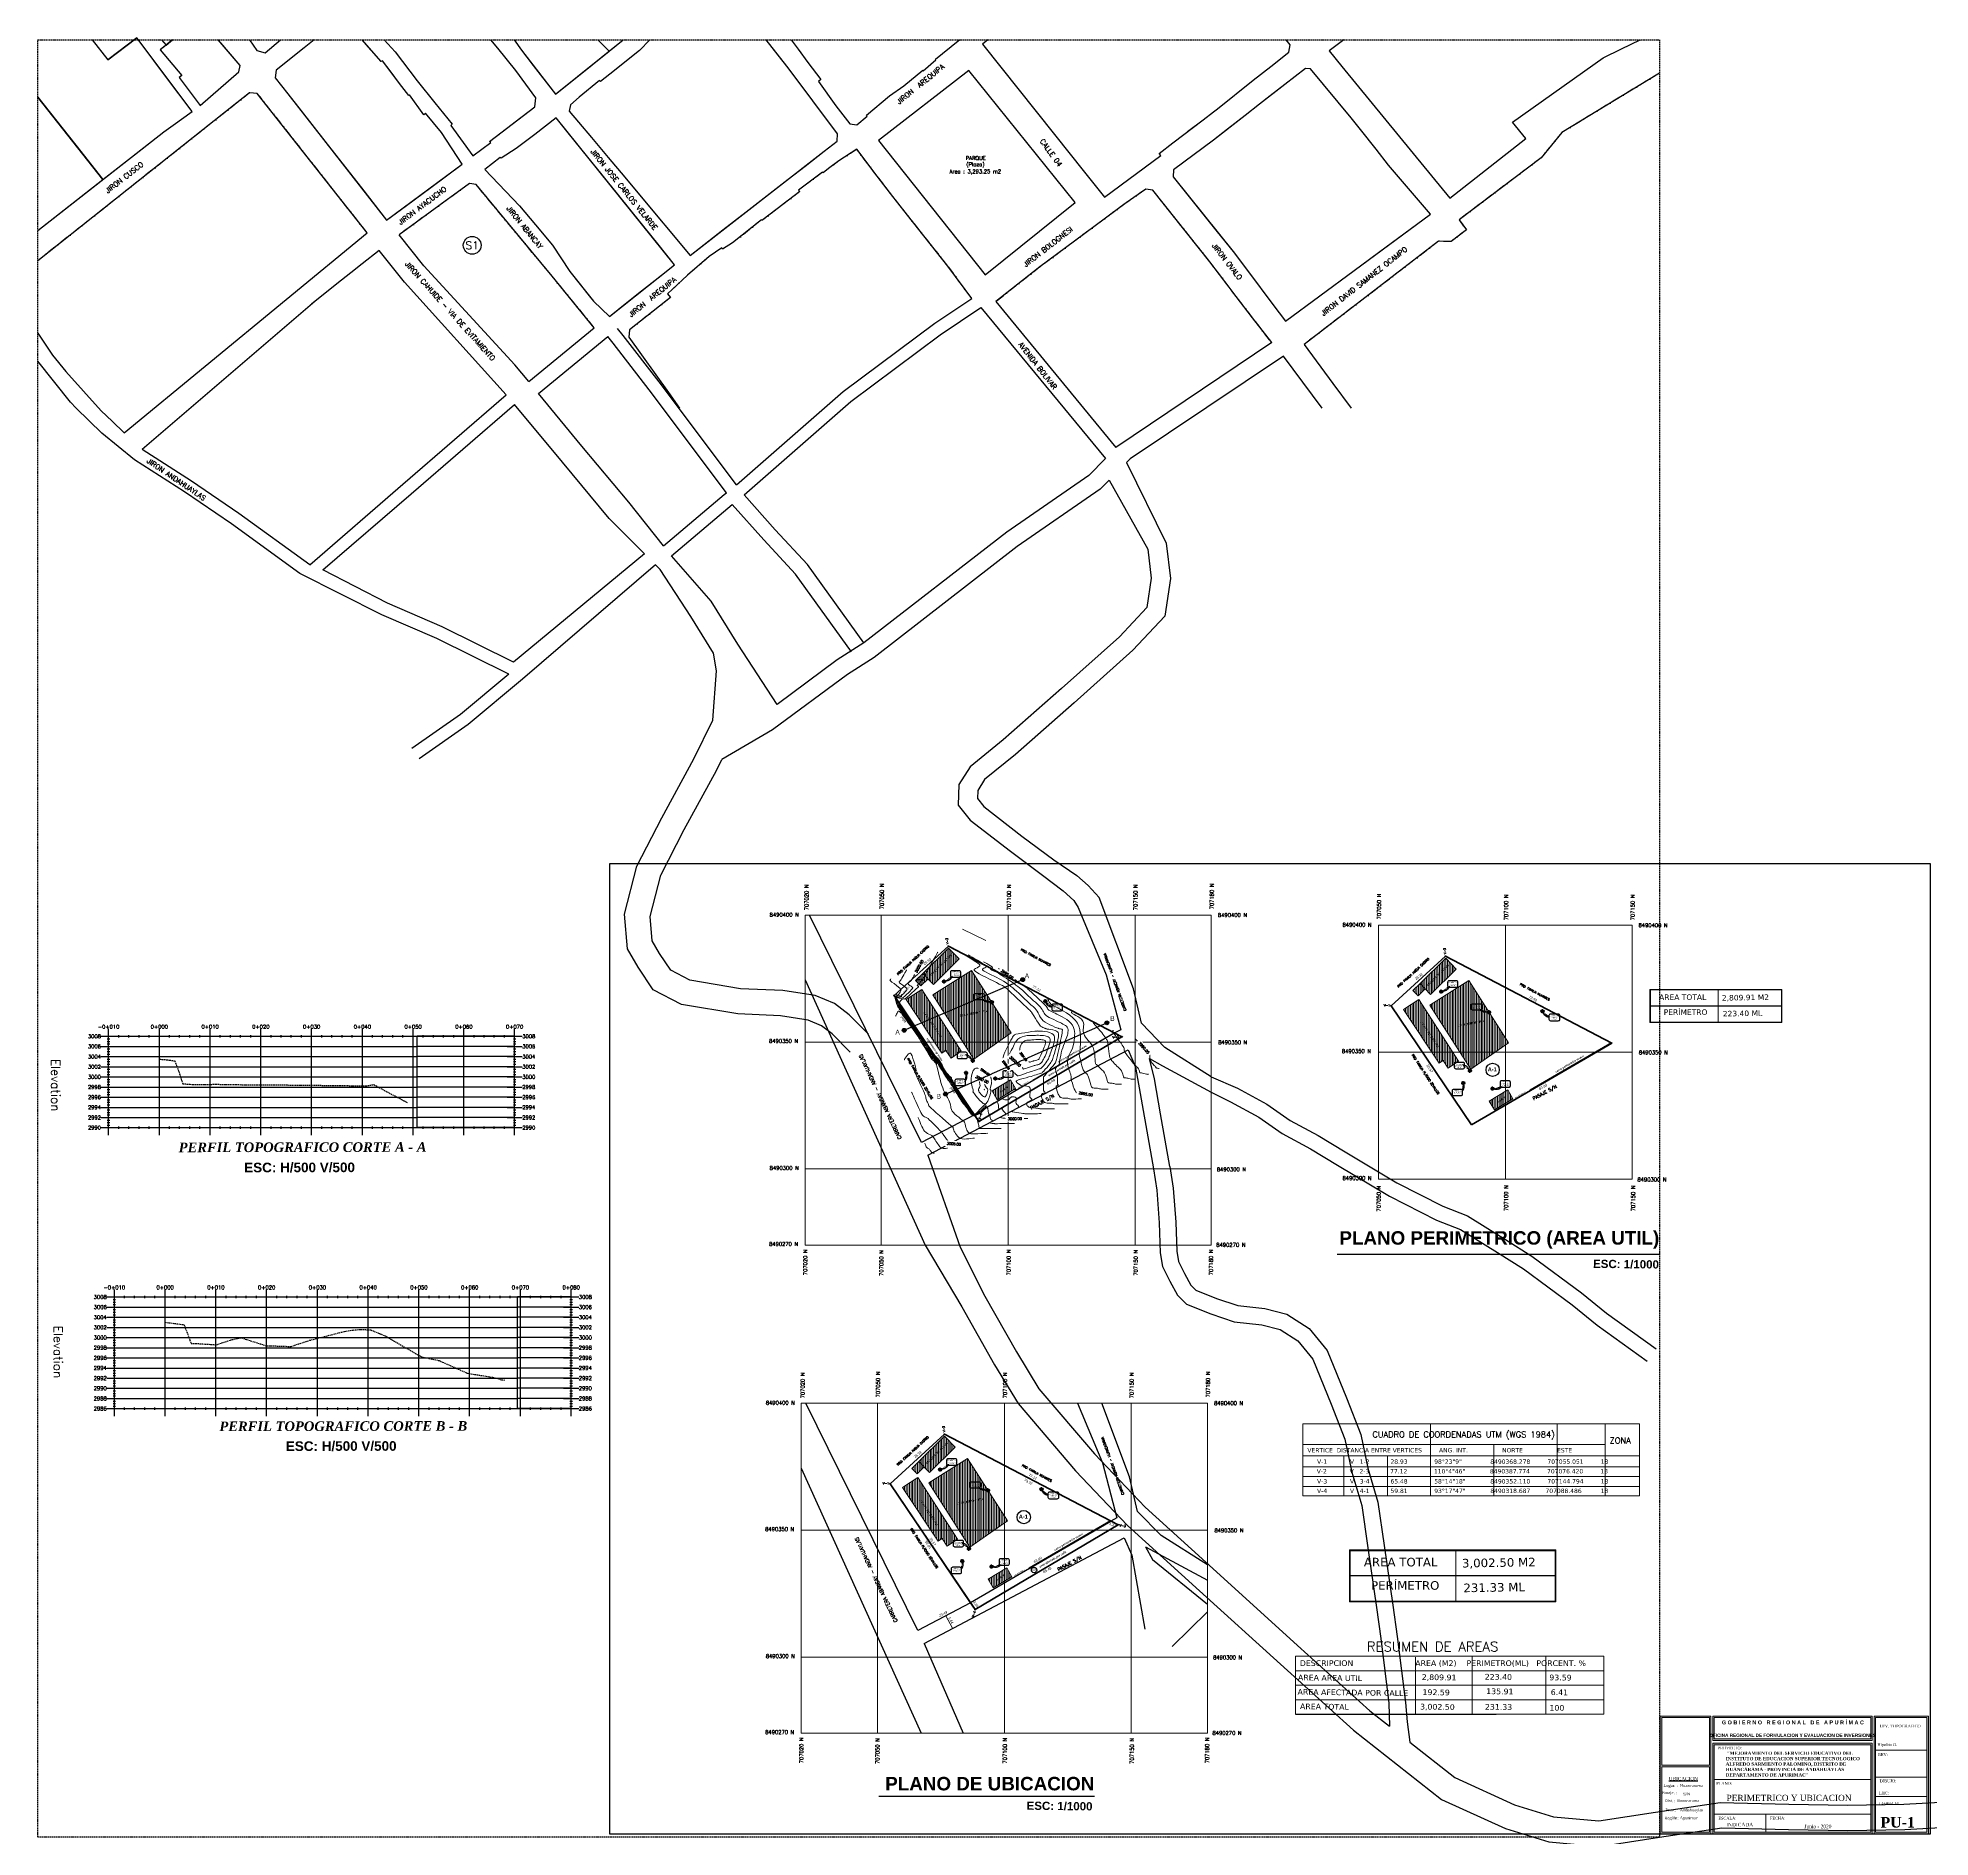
# Model space of a CAD drawing. Header units: metres. Extents: x 699753 to 708012, y 8489657 to 8490746.
# Drawn here: x 706718 to 707463, y 8490037 to 8490746 of the extents above; entities that cross this region are included whole.
import ezdxf
from ezdxf.enums import TextEntityAlignment as Align

# ---------------------------------------------------------------- set-up
doc = ezdxf.new("R2010")
doc.units = ezdxf.units.M
doc.linetypes.add('DASHDOT', pattern=[1, 0.5, -0.25, 0, -0.25])
doc.linetypes.add('DASHED', pattern=[0.75, 0.5, -0.25])
for name, color, linetype in [('$AUDIT-BAD-LAYER', 7, 'Continuous'), ('C-ANNO-MATC-TEXT', 150, 'Continuous'), ('C-HYDR-CTCH-HDPT', 2, 'Continuous'), ('C-PROP-BRNG', 92, 'Continuous'), ('C-PROP-TEXT', 92, 'Continuous'), ('C-ROAD-PROF', 1, 'DASHED'), ('C-ROAD-PROF-GRID-GEOM', 5, 'Continuous'), ('C-ROAD-PROF-GRID-MAJR', 8, 'Continuous'), ('C-ROAD-PROF-TEXT', 11, 'Continuous'), ('C-ROAD-PROF-TITL', 11, 'Continuous'), ('C-ROAD-PROF-TTLB', 5, 'Continuous'), ('C-ROAD-SECT-DIAG', 212, 'Continuous'), ('C-ROAD-TEXT', 11, 'Continuous'), ('C-SSWR-PIPE-PATT', 7, 'Continuous'), ('C-STRM-STRC', 170, 'Continuous'), ('C-TOPO', 7, 'Continuous'), ('C-TOPO-MAJR', 9, 'Continuous'), ('CALLES', 7, 'Continuous'), ('COLINDANTES', 8, 'Continuous'), ('DESC-USOS', 6, 'Continuous'), ('graf-02', 4, 'Continuous'), ('MANZANAS', 4, 'Continuous'), ('OTROS-FINES', 7, 'Continuous'), ('SERV-COMUNALES', 40, 'Continuous'), ('TEXTOS Numer', 41, 'Continuous'), ('V-SITE-VEGE', 80, 'Continuous'), ('VIVIENDA', 7, 'Continuous')]:
    doc.layers.add(name, color=color, linetype=linetype)
for name, color, linetype, lineweight in [('0_Pen_No__1', 7, 'Continuous', 13), ('1-blanco', 7, 'Continuous', 25), ('2D Drafting - General_Pen_No__1', 7, 'Continuous', 13), ('A-ACOTACION', 7, 'Continuous', 9), ('auxiliar', 1, 'Continuous', 9), ('BLOQUES', 7, 'Continuous', 60), ('COTAS', 40, 'Continuous', 5), ('detalles', 84, 'Continuous', 25), ('PLUMA 02', 51, 'Continuous', 20), ('TEXTO', 152, 'Continuous', 0), ('Texto_Pen_No__21', 7, 'Continuous', 35), ('V-INTEREG', 5, 'Continuous', 5)]:
    doc.layers.add(name, color=color, linetype=linetype, lineweight=lineweight)
doc.layers.add('2D Drafting - General_Pen_No__102', color=7, linetype='Continuous', lineweight=13, true_color=0xcccccc)
doc.styles.add('ARIAL', font='arial.ttf')
doc.styles.add('CALLES', font='verdana.ttf', dxfattribs={"height": 3})
doc.styles.add('COTAS', font='arial.ttf')
doc.styles.add('Dutch801 XBd BT', font='dutcheb.ttf', dxfattribs={"height": 0.2})
doc.styles.add('GENERATED_STYLE_7', font='GOTHIC.TTF')
doc.styles.add('MtXpl_Palatino_Linot', font='')
doc.styles.add('MtXpl_Verdana', font='')
doc.styles.add('ROMANC', font='romanc.shx')
doc.styles.add('ROMANS', font='romans.shx', dxfattribs={"height": 0.75})
doc.styles.add('ROMANT', font='romant.shx')
doc.styles.get("Standard").update_dxf_attribs({"font": 'simplex.shx'})
doc.styles.get('MtXpl_Palatino_Linot').set_extended_font_data('Palatino Linotype', italic=True, bold=True)
doc.styles.get('MtXpl_Verdana').set_extended_font_data('Verdana', bold=True)
pattern_1 = [(90, (1.51535, 192.3111), (-0.635, 0), [])]
pattern_2 = [(90, (197.42394, 188.33345), (-0.635, 0), [])]

# ---------------------------------------------------------------- blocks, each defined once
blk = doc.blocks.new('bm')
for p, q in [((-0.13, 0), (0.13, 0)), ((0, -0.13), (0, 0.13))]:
    blk.add_line(p, q)
at = {"const_width": 0.1}
for points in [[(-0.05, 0, 0.414214), (0, -0.05, 1)], [(0.05, 0, 0.414214), (0, 0.05, 1)]]:
    blk.add_lwpolyline(points, format="xyb", dxfattribs=at)
blk.add_circle((0, 0), 0.1)
blk = doc.blocks.new('_Dot')
at = {"layer": 'graf-02', "color": 0, "lineweight": -2}
blk.add_line((-0.5, 0), (-1, 0), dxfattribs=at)
at = {"layer": 'graf-02', "color": 0, "const_width": 0.5}
blk.add_lwpolyline([(-0.25, 0, 1), (0.25, 0, 1)], format="xyb", close=True, dxfattribs=at)

msp = doc.modelspace()

# ---------------------------------------------------------------- hatches: boundary and pattern name
at = {"layer": '2D Drafting - General_Pen_No__102', "linetype": 'Continuous'}
h = msp.add_hatch(color=256, dxfattribs=at)
h.paths.add_polyline_path([(707356.89, 8490038.03), (707376.91, 8490038.03), (707376.91, 8490084.44), (707356.89, 8490084.44)])
h.paths.add_polyline_path([(707376.31, 8490038.63), (707357.5, 8490038.63), (707357.5, 8490064.46), (707376.31, 8490064.46)], flags=16)
h.paths.add_polyline_path([(707357.5, 8490065.02), (707357.5, 8490083.83), (707376.31, 8490083.83), (707376.31, 8490065.02)], flags=16)
h = msp.add_hatch(color=256, dxfattribs=at)
h.paths.add_polyline_path([(707377.63, 8490084.44), (707377.63, 8490074.8), (707440.46, 8490074.8), (707440.46, 8490084.44)])
h.paths.add_polyline_path([(707378.23, 8490075.4), (707378.23, 8490083.83), (707439.86, 8490083.83), (707439.86, 8490075.4)], flags=16)
h = msp.add_hatch(color=256, dxfattribs=at)
h.paths.add_polyline_path([(707441.18, 8490084.44), (707441.18, 8490038.03), (707462.6, 8490038.03), (707462.6, 8490084.44)])
h.paths.add_polyline_path([(707441.78, 8490038.63), (707441.78, 8490083.83), (707461.99, 8490083.83), (707461.99, 8490038.63)], flags=16)
h = msp.add_hatch(color=256, dxfattribs=at)
h.paths.add_polyline_path([(707377.63, 8490038.03), (707440.46, 8490038.03), (707440.46, 8490073.73), (707377.63, 8490073.73)])
h.paths.add_polyline_path([(707378.23, 8490038.63), (707378.23, 8490073.12), (707439.86, 8490073.12), (707439.86, 8490038.63)], flags=16)
at = {"layer": 'BLOQUES', "lineweight": 0}
h = msp.add_hatch(dxfattribs=at)
h.set_pattern_fill('ANSI31', color=256, scale=0.2, angle=45)
h.set_pattern_definition(pattern_2)
h.paths.add_polyline_path([(707266.18, 8490364.59), (707282.35, 8490339.31), (707297.09, 8490349.71), (707281.44, 8490374.26)])
h.paths.add_polyline_path([(707276.68, 8490355.69), (707287.92, 8490357.74), (707287.68, 8490359.04), (707276.44, 8490357)], flags=24)
h.paths.add_polyline_path([(707270.47, 8490348.3), (707263.59, 8490358.54), (707262.18, 8490357.59), (707269.05, 8490347.35)], flags=24)
h.paths.add_polyline_path([(707265.55, 8490371.23), (707274.5, 8490380.1), (707273.3, 8490381.31), (707264.35, 8490372.44)], flags=24)
h = msp.add_hatch(dxfattribs=at)
h.set_pattern_fill('ANSI31', color=256, scale=0.2, angle=45)
h.set_pattern_definition(pattern_2)
h.paths.add_polyline_path([(707276.54, 8490378.77), (707266.43, 8490368.74), (707262.27, 8490373.05), (707272.38, 8490383.07)])
h.paths.add_polyline_path([(707265.55, 8490371.23), (707274.5, 8490380.1), (707273.3, 8490381.31), (707264.35, 8490372.44)], flags=24)
h = msp.add_hatch(dxfattribs=at)
h.set_pattern_fill('ANSI31', color=256, scale=0.2, angle=45)
h.set_pattern_definition(pattern_2)
h.paths.add_polyline_path([(707264.34, 8490370.9), (707261.53, 8490368.14), (707259.44, 8490370.26), (707262.27, 8490373.05)])
h = msp.add_hatch(dxfattribs=at)
h.set_pattern_fill('ANSI31', color=256, scale=0.2, angle=45)
h.set_pattern_definition(pattern_2)
h.paths.add_polyline_path([(707277.44, 8490342.48), (707273.42, 8490339.7), (707271.39, 8490342.76), (707269.79, 8490341.65), (707255.73, 8490362.8), (707261.85, 8490366.75)])
h.paths.add_polyline_path([(707276.68, 8490355.69), (707287.92, 8490357.74), (707287.68, 8490359.04), (707276.44, 8490357)], flags=24)
h.paths.add_polyline_path([(707270.47, 8490348.3), (707263.59, 8490358.54), (707262.18, 8490357.59), (707269.05, 8490347.35)], flags=24)
h = msp.add_hatch(dxfattribs=at)
h.set_pattern_fill('ANSI31', color=256, scale=0.2, angle=45)
h.set_pattern_definition(pattern_2)
h.paths.add_polyline_path([(707298.85, 8490327.66), (707296.86, 8490331.18), (707289.57, 8490326.75), (707291.56, 8490323.24)])
h.paths.add_polyline_path([(707292.81, 8490325.68), (707296.27, 8490327.82), (707295.57, 8490328.95), (707292.12, 8490326.81)], flags=24)
h = msp.add_hatch(dxfattribs=at)
h.set_pattern_fill('ANSI31', color=256, scale=0.2, angle=45)
h.paths.add_polyline_path([(707068.75, 8490176.26), (707084.92, 8490150.98), (707099.66, 8490161.38), (707084.01, 8490185.92)])
h.paths.add_polyline_path([(707079.25, 8490167.36), (707090.5, 8490169.4), (707090.26, 8490170.71), (707079.01, 8490168.66)], flags=24)
h.paths.add_polyline_path([(707073.04, 8490159.96), (707066.17, 8490170.21), (707064.75, 8490169.26), (707071.63, 8490159.01)], flags=24)
h.paths.add_polyline_path([(707068.12, 8490182.89), (707077.08, 8490191.77), (707075.88, 8490192.98), (707066.93, 8490184.1)], flags=24)
h = msp.add_hatch(dxfattribs=at)
h.set_pattern_fill('ANSI31', color=256, scale=0.2, angle=45)
h.paths.add_polyline_path([(707079.11, 8490190.43), (707069.01, 8490180.41), (707064.85, 8490184.71), (707074.95, 8490194.74)])
h.paths.add_polyline_path([(707068.12, 8490182.89), (707077.08, 8490191.77), (707075.88, 8490192.98), (707066.93, 8490184.1)], flags=24)
h = msp.add_hatch(dxfattribs=at)
h.set_pattern_fill('ANSI31', color=256, scale=0.2, angle=45)
h.paths.add_polyline_path([(707066.92, 8490182.57), (707064.11, 8490179.81), (707062.02, 8490181.93), (707064.85, 8490184.71)])
h = msp.add_hatch(dxfattribs=at)
h.set_pattern_fill('ANSI31', color=256, scale=0.2, angle=45)
h.paths.add_polyline_path([(707080.02, 8490154.15), (707075.99, 8490151.37), (707073.96, 8490154.42), (707072.37, 8490153.32), (707058.31, 8490174.47), (707064.42, 8490178.41)])
h.paths.add_polyline_path([(707079.25, 8490167.36), (707090.5, 8490169.4), (707090.26, 8490170.71), (707079.01, 8490168.66)], flags=24)
h.paths.add_polyline_path([(707073.04, 8490159.96), (707066.17, 8490170.21), (707064.75, 8490169.26), (707071.63, 8490159.01)], flags=24)
h = msp.add_hatch(dxfattribs=at)
h.set_pattern_fill('ANSI31', color=256, scale=0.2, angle=45)
h.paths.add_polyline_path([(707101.43, 8490139.33), (707099.43, 8490142.85), (707092.14, 8490138.42), (707094.14, 8490134.91)])
h.paths.add_polyline_path([(707095.39, 8490137.35), (707098.85, 8490139.49), (707098.15, 8490140.62), (707094.69, 8490138.47)], flags=24)
at = {"layer": 'V-INTEREG', "lineweight": 0}
h = msp.add_hatch(dxfattribs=at)
h.set_pattern_fill('ANSI31', color=8, scale=0.027191, angle=-193.68898, style=0)
h.set_pattern_definition([(211.311025, (707076.1528444, 8490370.2434362), (0.0017663499, -0.0029038762), [])])
edge = h.paths.add_edge_path()
edge.add_line((707077.96, 8490375.94), (707077.67, 8490375.58))
edge.add_line((707077.67, 8490375.58), (707077.56, 8490375.81))
edge.add_arc((707075.31, 8490376.34), 2.31, 273.12699, 346.69952, ccw=False)
edge.add_arc((707075.34, 8490376.79), 2.76, 272.00472, 341.98112)
h.paths.add_polyline_path([(707075.5, 8490374.11), (707075.44, 8490374.03), (707075.52, 8490373.97), (707075.24, 8490374.01)])
h = msp.add_hatch(dxfattribs=at)
h.set_pattern_fill('ANSI31', color=8, scale=0.027191, angle=-193.68898, style=0)
h.set_pattern_definition([(211.311025, (707272.061438, 8490366.2657927), (0.0017663499, -0.0029038762), [])])
edge = h.paths.add_edge_path()
edge.add_line((707273.87, 8490371.96), (707273.58, 8490371.6))
edge.add_line((707273.58, 8490371.6), (707273.47, 8490371.83))
edge.add_arc((707271.22, 8490372.37), 2.31, 273.12699, 346.69952, ccw=False)
edge.add_arc((707271.25, 8490372.81), 2.76, 272.00472, 341.98112)
h.paths.add_polyline_path([(707271.4, 8490370.13), (707271.35, 8490370.06), (707271.43, 8490369.99), (707271.15, 8490370.03)])
h = msp.add_hatch(dxfattribs=at)
h.set_pattern_fill('ANSI31', color=8, scale=0.027191, angle=-212.68319, style=0)
h.set_pattern_definition([(192.31681, (707093.7149384, 8490362.03493), (0.0007250424, -0.003320663), [])])
edge = h.paths.add_edge_path()
edge.add_line((707089.83, 8490366.83), (707090.22, 8490366.59))
edge.add_line((707090.22, 8490366.59), (707090.25, 8490366.84))
edge.add_arc((707092.21, 8490368.08), 2.31, 212.2947, 285.86723)
edge.add_arc((707092.03, 8490368.49), 2.76, 217.0131, 286.98949, ccw=False)
h.paths.add_polyline_path([(707092.76, 8490365.9), (707092.84, 8490365.85), (707092.78, 8490365.76), (707093.03, 8490365.89)])
h = msp.add_hatch(dxfattribs=at)
h.set_pattern_fill('ANSI31', color=8, scale=0.027191, angle=-73.51656, style=0)
h.set_pattern_definition([(331.483444, (707119.3110827, 8490371.6243013), (0.0016226757, 0.0029865386), [])])
edge = h.paths.add_edge_path()
edge.add_line((707117.13, 8490363.77), (707116.72, 8490363.98))
edge.add_line((707116.72, 8490363.98), (707116.92, 8490364.13))
edge.add_arc((707116.95, 8490366.45), 2.31, 195.74226, 269.31479, ccw=False)
edge.add_arc((707117.39, 8490366.51), 2.76, 194.62, 264.59639)
h.paths.add_polyline_path([(707114.81, 8490365.78), (707114.72, 8490365.82), (707114.68, 8490365.73), (707114.65, 8490366)])
h = msp.add_hatch(dxfattribs=at)
h.set_pattern_fill('ANSI31', color=8, scale=0.027191, angle=-212.68319, style=0)
h.set_pattern_definition([(192.31681, (707289.623532, 8490358.0572865), (0.0007250424, -0.003320663), [])])
edge = h.paths.add_edge_path()
edge.add_line((707285.74, 8490362.85), (707286.13, 8490362.61))
edge.add_line((707286.13, 8490362.61), (707286.16, 8490362.86))
edge.add_arc((707288.11, 8490364.1), 2.31, 212.2947, 285.86723)
edge.add_arc((707287.94, 8490364.51), 2.76, 217.0131, 286.98949, ccw=False)
h.paths.add_polyline_path([(707288.67, 8490361.93), (707288.75, 8490361.87), (707288.69, 8490361.79), (707288.94, 8490361.91)])
h = msp.add_hatch(dxfattribs=at)
h.set_pattern_fill('ANSI31', color=8, scale=0.027191, angle=-73.51656, style=0)
h.set_pattern_definition([(331.483444, (707315.2196764, 8490367.6466577), (0.0016226757, 0.0029865386), [])])
edge = h.paths.add_edge_path()
edge.add_line((707313.04, 8490359.79), (707312.63, 8490360))
edge.add_line((707312.63, 8490360), (707312.83, 8490360.15))
edge.add_arc((707312.86, 8490362.47), 2.31, 195.74226, 269.31479, ccw=False)
edge.add_arc((707313.3, 8490362.54), 2.76, 194.62, 264.59639)
h.paths.add_polyline_path([(707310.72, 8490361.8), (707310.63, 8490361.84), (707310.59, 8490361.75), (707310.56, 8490362.03)])
h = msp.add_hatch(dxfattribs=at)
h.set_pattern_fill('ANSI31', color=8, scale=0.027191, angle=-156.38919, style=0)
h.set_pattern_definition([(248.61081, (707089.3194692, 8490340.8108893), (0.0031647951, -0.0012395809), [])])
edge = h.paths.add_edge_path()
edge.add_line((707083.18, 8490345.08), (707083.59, 8490344.89))
edge.add_line((707083.59, 8490344.89), (707083.4, 8490344.72))
edge.add_arc((707083.46, 8490342.41), 2.31, 17.83878, 91.41131, ccw=False)
edge.add_arc((707083.02, 8490342.33), 2.76, 16.71651, 86.69291)
h.paths.add_polyline_path([(707085.57, 8490343.16), (707085.66, 8490343.12), (707085.7, 8490343.21), (707085.73, 8490342.94)])
h = msp.add_hatch(dxfattribs=at)
h.set_pattern_fill('ANSI31', color=8, scale=0.027191, angle=-156.38919, style=0)
h.set_pattern_definition([(248.61081, (707285.228063, 8490336.8332458), (0.0031647951, -0.0012395809), [])])
edge = h.paths.add_edge_path()
edge.add_line((707279.09, 8490341.1), (707279.5, 8490340.91))
edge.add_line((707279.5, 8490340.91), (707279.31, 8490340.75))
edge.add_arc((707279.36, 8490338.43), 2.31, 17.83878, 91.41131, ccw=False)
edge.add_arc((707278.93, 8490338.35), 2.76, 16.71651, 86.69291)
h.paths.add_polyline_path([(707281.48, 8490339.18), (707281.57, 8490339.14), (707281.61, 8490339.24), (707281.64, 8490338.96)])
h = msp.add_hatch(dxfattribs=at)
h.set_pattern_fill('ANSI31', color=8, scale=0.027191, angle=-113.90462, style=0)
h.set_pattern_definition([(291.095383, (707087.113911, 8490339.0816115), (0.00317111, 0.001223336), [])])
edge = h.paths.add_edge_path()
edge.add_line((707082.97, 8490334.51), (707083.15, 8490334.94))
edge.add_line((707083.15, 8490334.94), (707082.89, 8490334.92))
edge.add_arc((707081.37, 8490336.67), 2.31, 311.07327, 384.6458)
edge.add_arc((707080.99, 8490336.43), 2.76, 315.79167, 385.76806, ccw=False)
h.paths.add_polyline_path([(707083.44, 8490337.55), (707083.48, 8490337.63), (707083.57, 8490337.59), (707083.41, 8490337.82)])
h = msp.add_hatch(dxfattribs=at)
h.set_pattern_fill('ANSI31', color=8, scale=0.027191, angle=-212.68319, style=0)
h.set_pattern_definition([(192.31681, (707094.9245115, 8490331.5983364), (0.0007250424, -0.003320663), [])])
edge = h.paths.add_edge_path()
edge.add_line((707098.69, 8490336.39), (707098.3, 8490336.15))
edge.add_line((707098.3, 8490336.15), (707098.27, 8490336.4))
edge.add_arc((707096.32, 8490337.64), 2.31, 254.13277, 327.7053, ccw=False)
edge.add_arc((707096.49, 8490338.05), 2.76, 253.01051, 322.9869)
h.paths.add_polyline_path([(707095.76, 8490335.47), (707095.68, 8490335.41), (707095.74, 8490335.33), (707095.49, 8490335.45)])
h = msp.add_hatch(dxfattribs=at)
h.set_pattern_fill('ANSI31', color=8, scale=0.027191, angle=-113.90462, style=0)
h.set_pattern_definition([(291.095383, (707283.0225048, 8490335.103968), (0.00317111, 0.001223336), [])])
edge = h.paths.add_edge_path()
edge.add_line((707278.88, 8490330.53), (707279.05, 8490330.96))
edge.add_line((707279.05, 8490330.96), (707278.8, 8490330.95))
edge.add_arc((707277.28, 8490332.69), 2.31, 311.07327, 384.6458)
edge.add_arc((707276.9, 8490332.46), 2.76, 315.79167, 385.76806, ccw=False)
h.paths.add_polyline_path([(707279.35, 8490333.57), (707279.39, 8490333.65), (707279.48, 8490333.61), (707279.32, 8490333.84)])
h = msp.add_hatch(dxfattribs=at)
h.set_pattern_fill('ANSI31', color=8, scale=0.027191, angle=-212.68319, style=0)
h.set_pattern_definition([(192.31681, (707290.8331052, 8490327.620693), (0.0007250424, -0.003320663), [])])
edge = h.paths.add_edge_path()
edge.add_line((707294.6, 8490332.41), (707294.21, 8490332.17))
edge.add_line((707294.21, 8490332.17), (707294.18, 8490332.43))
edge.add_arc((707292.22, 8490333.66), 2.31, 254.13277, 327.7053, ccw=False)
edge.add_arc((707292.4, 8490334.07), 2.76, 253.01051, 322.9869)
h.paths.add_polyline_path([(707291.67, 8490331.49), (707291.59, 8490331.44), (707291.65, 8490331.35), (707291.4, 8490331.47)])
h = msp.add_hatch(dxfattribs=at)
h.set_pattern_fill('ANSI31', color=8, scale=0.027191, angle=-193.68898, style=0)
h.set_pattern_definition([(211.311025, (707074.6374933, 8490177.9323422), (0.0017663499, -0.0029038762), [])])
edge = h.paths.add_edge_path()
edge.add_line((707076.45, 8490183.62), (707076.16, 8490183.27))
edge.add_line((707076.16, 8490183.27), (707076.05, 8490183.5))
edge.add_arc((707073.8, 8490184.03), 2.31, 273.12699, 346.69952, ccw=False)
edge.add_arc((707073.83, 8490184.48), 2.76, 272.00472, 341.98112)
h.paths.add_polyline_path([(707073.98, 8490181.8), (707073.92, 8490181.72), (707074, 8490181.66), (707073.73, 8490181.69)])
h = msp.add_hatch(dxfattribs=at)
h.set_pattern_fill('ANSI31', color=8, scale=0.027191, angle=-212.68319, style=0)
h.set_pattern_definition([(192.31681, (707092.1995873, 8490169.723836), (0.0007250424, -0.003320663), [])])
edge = h.paths.add_edge_path()
edge.add_line((707088.32, 8490174.52), (707088.71, 8490174.28))
edge.add_line((707088.71, 8490174.28), (707088.73, 8490174.53))
edge.add_arc((707090.69, 8490175.77), 2.31, 212.2947, 285.86723)
edge.add_arc((707090.52, 8490176.18), 2.76, 217.0131, 286.98949, ccw=False)
h.paths.add_polyline_path([(707091.24, 8490173.59), (707091.32, 8490173.54), (707091.27, 8490173.45), (707091.52, 8490173.58)])
h = msp.add_hatch(dxfattribs=at)
h.set_pattern_fill('ANSI31', color=8, scale=0.027191, angle=-73.51656, style=0)
h.set_pattern_definition([(331.483444, (707117.7957316, 8490179.3132072), (0.0016226757, 0.0029865386), [])])
edge = h.paths.add_edge_path()
edge.add_line((707115.62, 8490171.46), (707115.21, 8490171.67))
edge.add_line((707115.21, 8490171.67), (707115.41, 8490171.82))
edge.add_arc((707115.43, 8490174.13), 2.31, 195.74226, 269.31479, ccw=False)
edge.add_arc((707115.87, 8490174.2), 2.76, 194.62, 264.59639)
h.paths.add_polyline_path([(707113.29, 8490173.47), (707113.21, 8490173.51), (707113.16, 8490173.42), (707113.14, 8490173.69)])
h = msp.add_hatch(dxfattribs=at)
h.set_pattern_fill('ANSI31', color=8, scale=0.027191, angle=-156.38919, style=0)
h.set_pattern_definition([(248.61081, (707087.804118, 8490148.4997953), (0.0031647951, -0.0012395809), [])])
edge = h.paths.add_edge_path()
edge.add_line((707081.66, 8490152.77), (707082.08, 8490152.57))
edge.add_line((707082.08, 8490152.57), (707081.88, 8490152.41))
edge.add_arc((707081.94, 8490150.1), 2.31, 17.83878, 91.41131, ccw=False)
edge.add_arc((707081.5, 8490150.02), 2.76, 16.71651, 86.69291)
h.paths.add_polyline_path([(707084.06, 8490150.85), (707084.14, 8490150.81), (707084.18, 8490150.9), (707084.22, 8490150.63)])
h = msp.add_hatch(dxfattribs=at)
h.set_pattern_fill('ANSI31', color=8, scale=0.027191, angle=-113.90462, style=0)
h.set_pattern_definition([(291.095383, (707085.59856, 8490146.7705174), (0.00317111, 0.001223336), [])])
edge = h.paths.add_edge_path()
edge.add_line((707081.45, 8490142.2), (707081.63, 8490142.63))
edge.add_line((707081.63, 8490142.63), (707081.38, 8490142.61))
edge.add_arc((707079.86, 8490144.36), 2.31, 311.07327, 384.6458)
edge.add_arc((707079.48, 8490144.12), 2.76, 315.79167, 385.76806, ccw=False)
h.paths.add_polyline_path([(707081.92, 8490145.24), (707081.96, 8490145.32), (707082.05, 8490145.28), (707081.89, 8490145.51)])
h = msp.add_hatch(dxfattribs=at)
h.set_pattern_fill('ANSI31', color=8, scale=0.027191, angle=-212.68319, style=0)
h.set_pattern_definition([(192.31681, (707093.4091604, 8490139.2872423), (0.0007250424, -0.003320663), [])])
edge = h.paths.add_edge_path()
edge.add_line((707097.17, 8490144.08), (707096.78, 8490143.84))
edge.add_line((707096.78, 8490143.84), (707096.76, 8490144.09))
edge.add_arc((707094.8, 8490145.33), 2.31, 254.13277, 327.7053, ccw=False)
edge.add_arc((707094.97, 8490145.74), 2.76, 253.01051, 322.9869)
h.paths.add_polyline_path([(707094.25, 8490143.16), (707094.17, 8490143.1), (707094.22, 8490143.02), (707093.97, 8490143.14)])

# ---------------------------------------------------------------- linework, layer by layer
for p, q in [((707075.48, 8490346.73), (707073.88, 8490345.63)), ((707271.39, 8490342.76), (707269.79, 8490341.65)), ((707073.96, 8490154.42), (707072.37, 8490153.32))]:
    msp.add_line(p, q)
at = {"flags": 128}
for points in [[(707127.61, 8490403.05), (707138.62, 8490376.47), (707144.37, 8490354.79), (707141.96, 8490353.59)], [(707180, 8490336.28), (707161.73, 8490347.87), (707152.46, 8490357.39), (707149.33, 8490370.96), (707135.89, 8490406.93)], [(707086.67, 8490321.38), (707065.88, 8490310.46), (707021.75, 8490400)], [(707020, 8490374.45), (707067.25, 8490270)], [(707068.35, 8490305.37), (707147.23, 8490346.96), (707150.22, 8490340.11), (707157.26, 8490300)], [(707155.62, 8490343.46), (707160.74, 8490340.6), (707180, 8490330.3)], [(707068.35, 8490305.37), (707081.08, 8490269.17)], [(707085.16, 8490129.07), (707064.36, 8490118.15), (707020.23, 8490207.69)], [(707127.36, 8490207.69), (707137.11, 8490184.16), (707142.85, 8490162.48), (707140.44, 8490161.28)], [(707178.48, 8490143.96), (707160.21, 8490155.56), (707150.95, 8490165.08), (707147.81, 8490178.65), (707136.96, 8490207.69)], [(707018.48, 8490182.14), (707065.74, 8490077.69)], [(707066.83, 8490113.05), (707145.72, 8490154.65), (707148.71, 8490147.8), (707153.81, 8490118.7)], [(707154.1, 8490151.15), (707156.82, 8490146.12), (707178.48, 8490128.46)], [(707154.1, 8490151.15), (707159.22, 8490148.29), (707178.48, 8490137.99)], [(707178.48, 8490125.44), (707164.64, 8490111.79)], [(707066.83, 8490113.05), (707082.26, 8490077.69)]]:
    msp.add_lwpolyline(points, dxfattribs=at)
for centre, radius in [((707290.89, 8490339.04), 2.62), ((707106.11, 8490162.82), 2.62), ((707110.17, 8490141.93), 1.05)]:
    msp.add_circle(centre, radius)
at = {"lineweight": 40}
for points in [[(707142.45, 8490351.76), (707142.53, 8490351.61), (707142.92, 8490351.94)], [(707088.03, 8490320.05), (707088.11, 8490319.9), (707087.64, 8490319.72)]]:
    msp.add_solid(points, dxfattribs=at)
at = {"layer": '0_Pen_No__1', "linetype": 'Continuous'}
for p, q in [((707441.78, 8490070.98), (707461.99, 8490070.98)), ((707439.86, 8490059.43), (707378.23, 8490059.43)), ((707441.78, 8490060.41), (707461.99, 8490060.41)), ((707441.78, 8490052.74), (707461.99, 8490052.74)), ((707378.23, 8490045.77), (707439.86, 8490045.77)), ((707398.57, 8490045.77), (707398.57, 8490038.63))]:
    msp.add_line(p, q, dxfattribs=at)
at = {"layer": '0_Pen_No__1', "linetype": 'Continuous', "flags": 128}
for points in [[(707356.89, 8490038.03), (707376.91, 8490038.03), (707376.91, 8490084.44), (707356.89, 8490084.44)], [(707357.5, 8490083.83), (707376.31, 8490083.83), (707376.31, 8490065.02), (707357.5, 8490065.02)], [(707377.63, 8490074.8), (707440.46, 8490074.8), (707440.46, 8490084.44), (707377.63, 8490084.44)], [(707378.23, 8490075.4), (707439.86, 8490075.4), (707439.86, 8490083.83), (707378.23, 8490083.83)], [(707441.18, 8490038.03), (707462.6, 8490038.03), (707462.6, 8490084.44), (707441.18, 8490084.44)], [(707441.78, 8490038.63), (707461.99, 8490038.63), (707461.99, 8490083.83), (707441.78, 8490083.83)], [(707377.63, 8490073.73), (707377.63, 8490038.03), (707440.46, 8490038.03), (707440.46, 8490073.73)], [(707378.23, 8490073.12), (707378.23, 8490038.63), (707439.86, 8490038.63), (707439.86, 8490073.12)], [(707357.5, 8490038.63), (707376.31, 8490038.63), (707376.31, 8490064.46), (707357.5, 8490064.46)]]:
    msp.add_lwpolyline(points, close=True, dxfattribs=at)
at = {"layer": '1-blanco', "linetype": 'Continuous', "lineweight": 9}
for p, q in [((707352.83, 8490357.64), (707352.83, 8490370.74)), ((707352.83, 8490370.74), (707404.9, 8490370.74)), ((707353.03, 8490364.33), (707353.03, 8490370.54)), ((707353.03, 8490370.54), (707404.9, 8490370.54)), ((707379.7, 8490370.54), (707379.7, 8490357.82)), ((707404.7, 8490370.54), (707404.7, 8490364.33)), ((707404.9, 8490370.74), (707404.9, 8490357.64)), ((707404.9, 8490364.33), (707353.03, 8490364.33)), ((707353.03, 8490357.82), (707353.03, 8490364.18)), ((707353.03, 8490364.18), (707404.9, 8490364.18)), ((707404.7, 8490364.18), (707404.7, 8490357.82)), ((707404.9, 8490357.64), (707352.83, 8490357.64)), ((707404.9, 8490357.82), (707353.03, 8490357.82)), ((707234.44, 8490129.39), (707234.44, 8490149.87)), ((707234.44, 8490149.87), (707315.8, 8490149.87)), ((707234.76, 8490139.85), (707234.76, 8490149.55)), ((707234.76, 8490149.55), (707315.8, 8490149.55)), ((707276.43, 8490149.55), (707276.43, 8490129.68)), ((707315.48, 8490149.55), (707315.48, 8490139.85)), ((707315.8, 8490149.87), (707315.8, 8490129.39)), ((707315.8, 8490139.85), (707234.76, 8490139.85)), ((707234.76, 8490129.68), (707234.76, 8490139.62)), ((707234.76, 8490139.62), (707315.8, 8490139.62)), ((707315.48, 8490139.62), (707315.48, 8490129.68)), ((707315.8, 8490129.39), (707234.44, 8490129.39)), ((707315.8, 8490129.68), (707234.76, 8490129.68)), ((707213.19, 8490096.55), (707213.19, 8490107.97)), ((707213.19, 8490107.97), (707292.24, 8490107.97)), ((707213.19, 8490096.55), (707213.19, 8490107.97)), ((707213.19, 8490107.97), (707292.24, 8490107.97)), ((707213.19, 8490102.26), (707292.24, 8490102.26)), ((707213.19, 8490102.26), (707292.24, 8490102.26)), ((707249.82, 8490107.97), (707334.69, 8490107.97)), ((707249.82, 8490107.97), (707334.69, 8490107.97)), ((707249.82, 8490102.26), (707334.51, 8490102.26)), ((707249.82, 8490102.26), (707334.69, 8490102.26)), ((707260.5, 8490107.59), (707260.5, 8490096.17)), ((707260.5, 8490107.59), (707260.5, 8490096.17)), ((707282.83, 8490107.97), (707282.83, 8490096.55)), ((707282.83, 8490107.97), (707282.83, 8490096.55)), ((707311.8, 8490107.97), (707311.8, 8490096.55)), ((707311.8, 8490107.97), (707311.8, 8490096.55)), ((707213.19, 8490085.13), (707213.19, 8490096.55)), ((707213.19, 8490096.55), (707292.24, 8490096.55)), ((707213.19, 8490085.13), (707213.19, 8490096.55)), ((707213.19, 8490096.55), (707292.24, 8490096.55)), ((707249.82, 8490096.55), (707334.69, 8490096.55)), ((707249.82, 8490096.55), (707334.69, 8490096.55)), ((707260.5, 8490096.17), (707260.5, 8490090.84)), ((707260.5, 8490096.17), (707260.5, 8490090.84)), ((707282.83, 8490096.55), (707282.83, 8490090.84)), ((707282.83, 8490096.55), (707282.83, 8490090.84)), ((707311.8, 8490096.55), (707311.8, 8490090.84)), ((707311.8, 8490096.55), (707311.8, 8490090.84)), ((707213.19, 8490090.84), (707292.24, 8490090.84)), ((707213.19, 8490090.84), (707292.24, 8490090.84)), ((707249.82, 8490090.84), (707334.69, 8490090.84)), ((707249.82, 8490090.84), (707334.69, 8490090.84)), ((707260.5, 8490091.91), (707260.5, 8490085.13)), ((707260.5, 8490091.91), (707260.5, 8490085.13)), ((707260.5, 8490090.46), (707260.5, 8490085.13)), ((707260.5, 8490090.46), (707260.5, 8490085.13)), ((707282.83, 8490090.84), (707282.83, 8490085.13)), ((707282.83, 8490090.84), (707282.83, 8490085.13)), ((707311.8, 8490090.84), (707311.8, 8490085.13)), ((707311.8, 8490090.84), (707311.8, 8490085.13)), ((707311.8, 8490090.84), (707311.8, 8490085.13)), ((707311.8, 8490090.84), (707311.8, 8490085.13)), ((707213.19, 8490085.13), (707334.69, 8490085.13)), ((707213.19, 8490085.13), (707334.69, 8490085.13)), ((707249.82, 8490085.13), (707334.69, 8490085.13)), ((707249.82, 8490085.13), (707334.69, 8490085.13))]:
    msp.add_line(p, q, dxfattribs=at)
at = {"layer": '1-blanco', "linetype": 'Continuous', "lineweight": 5}
for p, q in [((707216.06, 8490199.56), (707266.43, 8490199.56)), ((707216.06, 8490199.56), (707216.06, 8490186.95)), ((707266.43, 8490199.56), (707266.43, 8490183.16)), ((707316.34, 8490199.56), (707316.34, 8490183.16)), ((707316.34, 8490199.56), (707348.79, 8490199.56)), ((707335.29, 8490199.56), (707335.29, 8490191.38)), ((707216.06, 8490191.38), (707266.43, 8490191.38)), ((707316.34, 8490191.38), (707335.29, 8490191.38)), ((707335.29, 8490191.38), (707335.29, 8490186.95)), ((707335.29, 8490191.38), (707335.29, 8490186.95)), ((707216.06, 8490186.95), (707316.34, 8490186.95)), ((707216.06, 8490174.94), (707216.06, 8490186.95)), ((707216.06, 8490171.18), (707216.06, 8490186.95)), ((707232.23, 8490186.95), (707232.23, 8490182.53)), ((707249.48, 8490186.95), (707249.48, 8490182.53)), ((707266.43, 8490187.04), (707266.43, 8490186.95)), ((707266.43, 8490186.95), (707266.43, 8490174.94)), ((707316.34, 8490187.04), (707316.34, 8490186.95)), ((707316.34, 8490186.95), (707316.34, 8490174.94)), ((707316.34, 8490186.95), (707348.79, 8490186.95)), ((707335.29, 8490187.04), (707335.29, 8490178.77)), ((707335.29, 8490187.04), (707335.29, 8490171.18)), ((707335.29, 8490186.95), (707335.29, 8490174.94)), ((707335.29, 8490186.95), (707335.29, 8490174.94)), ((707216.06, 8490178.77), (707216.06, 8490182.68)), ((707216.06, 8490182.68), (707316.34, 8490182.68)), ((707216.06, 8490178.77), (707316.34, 8490178.77)), ((707232.23, 8490182.53), (707232.23, 8490174.94)), ((707249.48, 8490182.53), (707249.48, 8490174.94)), ((707266.43, 8490179.36), (707266.43, 8490171.18)), ((707266.43, 8490178.77), (707266.43, 8490174.94)), ((707316.34, 8490182.68), (707348.79, 8490182.68)), ((707316.34, 8490179.36), (707316.34, 8490171.18)), ((707316.34, 8490178.77), (707316.34, 8490174.94)), ((707316.34, 8490178.77), (707348.79, 8490178.77)), ((707335.29, 8490179.36), (707335.29, 8490171.18)), ((707216.06, 8490174.94), (707316.34, 8490174.94)), ((707216.06, 8490171.18), (707316.34, 8490171.18)), ((707232.23, 8490174.94), (707232.23, 8490171.18)), ((707249.48, 8490174.94), (707249.48, 8490171.18)), ((707316.34, 8490174.94), (707348.79, 8490174.94)), ((707316.34, 8490171.18), (707348.79, 8490171.18))]:
    msp.add_line(p, q, dxfattribs=at)
at = {"layer": '1-blanco', "linetype": 'Continuous', "lineweight": 5, "flags": 128}
for points in [[(707266.43, 8490199.56), (707316.34, 8490199.56)], [(707348.79, 8490199.56), (707348.79, 8490171.18)], [(707266.43, 8490191.38), (707316.34, 8490191.38)], [(707291.38, 8490191.38), (707291.38, 8490171.18)]]:
    msp.add_lwpolyline(points, dxfattribs=at)
at = {"layer": '1-blanco', "linetype": 'Continuous', "lineweight": 9, "flags": 128}
msp.add_lwpolyline([(707334.69, 8490107.97), (707334.69, 8490085.13)], dxfattribs=at)
at = {"layer": '2D Drafting - General_Pen_No__1', "linetype": 'Continuous', "flags": 128}
for points in [[(707356.89, 8490038.03), (707376.91, 8490038.03), (707376.91, 8490084.44), (707356.89, 8490084.44)], [(707357.5, 8490065.02), (707357.5, 8490083.83), (707376.31, 8490083.83), (707376.31, 8490065.02)], [(707377.63, 8490084.44), (707377.63, 8490074.8), (707440.46, 8490074.8), (707440.46, 8490084.44)], [(707378.23, 8490075.4), (707378.23, 8490083.83), (707439.86, 8490083.83), (707439.86, 8490075.4)], [(707441.18, 8490084.44), (707441.18, 8490038.03), (707462.6, 8490038.03), (707462.6, 8490084.44)], [(707441.78, 8490038.63), (707441.78, 8490083.83), (707461.99, 8490083.83), (707461.99, 8490038.63)], [(707377.63, 8490038.03), (707440.46, 8490038.03), (707440.46, 8490073.73), (707377.63, 8490073.73)], [(707378.23, 8490038.63), (707378.23, 8490073.12), (707439.86, 8490073.12), (707439.86, 8490038.63)], [(707376.31, 8490038.63), (707357.5, 8490038.63), (707357.5, 8490064.46), (707376.31, 8490064.46)]]:
    msp.add_lwpolyline(points, close=True, dxfattribs=at)
at = {"layer": 'BLOQUES', "lineweight": 0}
for p, q in [((707075.3, 8490123.89), (707075.25, 8490123.87)), ((707075.41, 8490123.89), (707077.99, 8490119)), ((707077.93, 8490118.91), (707077.88, 8490118.88))]:
    msp.add_line(p, q, dxfattribs=at)
at = {"layer": 'BLOQUES', "lineweight": 0, "flags": 128}
for points in [[(707080.63, 8490382.74), (707070.53, 8490372.72), (707066.37, 8490377.03), (707076.47, 8490387.05)], [(707070.27, 8490368.57), (707086.44, 8490343.29), (707101.18, 8490353.69), (707085.53, 8490378.24)], [(707276.54, 8490378.77), (707266.43, 8490368.74), (707262.27, 8490373.05), (707272.38, 8490383.07)], [(707068.44, 8490374.88), (707065.62, 8490372.12), (707063.53, 8490374.24), (707066.37, 8490377.03)], [(707264.34, 8490370.9), (707261.53, 8490368.14), (707259.44, 8490370.26), (707262.27, 8490373.05)], [(707266.18, 8490364.59), (707282.35, 8490339.31), (707297.09, 8490349.71), (707281.44, 8490374.26)], [(707102.94, 8490331.64), (707100.95, 8490335.16), (707093.66, 8490330.73), (707095.65, 8490327.22)], [(707298.85, 8490327.66), (707296.86, 8490331.18), (707289.57, 8490326.75), (707291.56, 8490323.24)], [(707079.11, 8490190.43), (707069.01, 8490180.41), (707064.85, 8490184.71), (707074.95, 8490194.74)], [(707066.92, 8490182.57), (707064.11, 8490179.81), (707062.02, 8490181.93), (707064.85, 8490184.71)], [(707068.75, 8490176.26), (707084.92, 8490150.98), (707099.66, 8490161.38), (707084.01, 8490185.92)], [(707101.43, 8490139.33), (707099.43, 8490142.85), (707092.14, 8490138.42), (707094.14, 8490134.91)]]:
    msp.add_lwpolyline(points, close=True, dxfattribs=at)
for points in [[(707081.53, 8490346.46), (707077.51, 8490343.68), (707075.48, 8490346.73), (707073.88, 8490345.63), (707059.82, 8490366.78), (707065.94, 8490370.73), (707081.53, 8490346.46)], [(707277.44, 8490342.48), (707273.42, 8490339.7), (707271.39, 8490342.76), (707269.79, 8490341.65), (707255.73, 8490362.8), (707261.85, 8490366.75), (707277.44, 8490342.48)], [(707080.02, 8490154.15), (707075.99, 8490151.37), (707073.96, 8490154.42), (707072.37, 8490153.32), (707058.31, 8490174.47), (707064.42, 8490178.41), (707080.02, 8490154.15)]]:
    msp.add_lwpolyline(points, dxfattribs=at)
at = {"layer": 'BLOQUES', "lineweight": 35, "flags": 128}
for points in [[(707305.63, 8490331), (707337.71, 8490349.69), (707337.87, 8490349.61), (707305.71, 8490330.87)], [(707108.21, 8490142.67), (707140.29, 8490161.36), (707140.44, 8490161.28), (707108.28, 8490142.54)]]:
    msp.add_lwpolyline(points, close=True, dxfattribs=at)
at = {"layer": 'C-ANNO-MATC-TEXT', "lineweight": 9}
for p, q in [((707020, 8490270), (707020, 8490400)), ((707020, 8490400), (707180, 8490400)), ((707050, 8490270), (707050, 8490400)), ((707100, 8490270), (707100, 8490400)), ((707150, 8490270), (707150, 8490400)), ((707180, 8490270), (707180, 8490400)), ((707245.91, 8490396.02), (707345.91, 8490396.02)), ((707245.91, 8490296.02), (707245.91, 8490396.02)), ((707295.91, 8490296.02), (707295.91, 8490396.02)), ((707345.91, 8490296.02), (707345.91, 8490396.02)), ((707020, 8490350), (707180, 8490350)), ((707245.91, 8490346.02), (707345.91, 8490346.02)), ((707020, 8490300), (707180, 8490300)), ((707245.91, 8490296.02), (707345.91, 8490296.02)), ((707020, 8490270), (707180, 8490270)), ((707018.48, 8490207.69), (707178.48, 8490207.69)), ((707018.48, 8490077.69), (707018.48, 8490207.69)), ((707048.48, 8490077.69), (707048.48, 8490207.69)), ((707098.48, 8490077.69), (707098.48, 8490207.69)), ((707148.48, 8490077.69), (707148.48, 8490207.69)), ((707178.48, 8490077.69), (707178.48, 8490207.69)), ((707018.48, 8490157.69), (707178.48, 8490157.69)), ((707018.48, 8490107.69), (707178.48, 8490107.69)), ((707018.48, 8490077.69), (707178.48, 8490077.69))]:
    msp.add_line(p, q, dxfattribs=at)
at = {"layer": 'C-HYDR-CTCH-HDPT', "flags": 128}
for points in [[(707084.48, 8490732.77), (707048.87, 8490705.28), (707090.94, 8490652.32), (707126.39, 8490680.83), (707084.48, 8490732.77)], [(706902.24, 8490605.03), (706862.1, 8490649.35), (706852.09, 8490661.91)], [(706911.07, 8490610.22), (706905.58, 8490616.86), (706869.7, 8490655.86), (706859.98, 8490668.06)], [(706992.9, 8490569.52), (707034.91, 8490606.28), (707071.1, 8490633.28), (707085.61, 8490643.03)], [(706995.99, 8490565.57), (706995.99, 8490565.57), (707038.05, 8490602.39), (707038.05, 8490602.39), (707073.13, 8490628.62), (707073.13, 8490628.62), (707089.22, 8490639.45)], [(707089.22, 8490639.45), (707138.31, 8490579.9)], [(707095.12, 8490641.73), (707142.46, 8490584.32)], [(706911.09, 8490610.23), (706936.92, 8490631.45)], [(706992.9, 8490569.52), (706962.53, 8490610.07), (706948.27, 8490628.4), (706946.05, 8490631.18)], [(706914.9, 8490605.59), (706942.18, 8490628.01)], [(706988.99, 8490566.4), (706958.56, 8490607.04), (706944.34, 8490625.31), (706942.18, 8490628.01)], [(707203.82, 8490625.57), (707142.46, 8490584.32)], [(707208.47, 8490620.25), (707148.09, 8490579.84), (707146.56, 8490578.3)], [(706824.76, 8490538.03), (706861.53, 8490569.75), (706902.24, 8490605.03)], [(706964.24, 8490545.53), (706950.49, 8490562.66), (706932.06, 8490584.83), (706914.9, 8490605.59)], [(706755.8, 8490579.39), (706742.86, 8490589.9), (706732.76, 8490599.81)], [(706751.7, 8490590.05), (706746.93, 8490594.58), (706742.57, 8490598.7)], [(706905.09, 8490499.65), (706876.97, 8490513.57), (706855.38, 8490522.9), (706829.98, 8490536.04), (706864.79, 8490565.96), (706905.51, 8490601.25)], [(706956.74, 8490542.32), (706942.74, 8490556.33), (706924.36, 8490578.44), (706905.51, 8490601.25)], [(706820.86, 8490534.67), (706793.97, 8490554.21), (706775.46, 8490566.82), (706755.8, 8490579.39)], [(706824.76, 8490538.03), (706796.85, 8490558.3), (706778.21, 8490570.99), (706758.75, 8490583.43)], [(707138.31, 8490579.9), (707131.76, 8490573.26), (707099.41, 8490550.88), (707043.14, 8490507.26), (707043.14, 8490507.26), (707032.65, 8490500.61), (707008.94, 8490483.03), (706993.47, 8490506.78)], [(707146.56, 8490578.3), (707162.3, 8490546.56), (707163.93, 8490532.69), (707161.7, 8490517.84), (707149.11, 8490504.35), (707126.04, 8490483.66), (707102.87, 8490463.3), (707090.65, 8490453.4), (707088, 8490449.17), (707087.91, 8490445.9), (707090.37, 8490442.84), (707105.43, 8490431.15), (707118.02, 8490421.77), (707126.98, 8490415.68), (707131.51, 8490411.69), (707135.89, 8490406.93)], [(706964.24, 8490545.53), (706988.12, 8490565.71), (706988.99, 8490566.4)], [(707139.8, 8490571.44), (707136.28, 8490567.88), (707103.55, 8490545.23), (707047.17, 8490501.53), (707036.62, 8490494.83), (707007.13, 8490472.98), (706987.18, 8490461.35)], [(707043.14, 8490507.26), (707020.9, 8490538.13), (707008.19, 8490551.86), (706995.99, 8490565.57)], [(707139.8, 8490571.44), (707155.03, 8490544.2), (707156.37, 8490532.81), (707154.63, 8490521.26), (707143.86, 8490509.71), (707121.06, 8490489.27), (707098.04, 8490469.03), (707084.96, 8490458.44), (707080.56, 8490451.42), (707080.34, 8490443.35), (707085.08, 8490437.45), (707100.89, 8490425.18), (707113.5, 8490415.79), (707121.6, 8490409.59), (707125.8, 8490405.76), (707127.61, 8490403.05)], [(706967.37, 8490541.63), (706991.29, 8490561.84)], [(707038.27, 8490503.75), (707016.24, 8490534.33), (707003.74, 8490547.83), (706991.29, 8490561.83)], [(706956.74, 8490542.32), (706905.09, 8490499.65)], [(706903.27, 8490494.97), (706874.87, 8490509.03), (706853.24, 8490518.38), (706820.86, 8490534.67)], [(706960.99, 8490538.05), (706908.67, 8490492.96)], [(707037.77, 8490346.02), (707030.7, 8490353.19), (707026.49, 8490356.43), (707021.2, 8490358.68), (707010.27, 8490360.28), (706993.51, 8490361.06), (706971.3, 8490364.82), (706960.15, 8490370.56), (706954.15, 8490379.56), (706949.98, 8490386.72), (706948.81, 8490400.38), (706953.72, 8490419.32), (706963.47, 8490438.4), (706976.14, 8490461.55), (706983.66, 8490476.87), (706985.02, 8490496.28), (706983.91, 8490503.21), (706974.92, 8490517.71), (706962.88, 8490536.17), (706960.99, 8490538.05)], [(706993.47, 8490506.78), (706982.98, 8490523.68), (706968.25, 8490540.53), (706967.37, 8490541.63)], [(706903.27, 8490494.97), (706884.15, 8490479.03), (706865.02, 8490465.67)], [(706908.67, 8490492.96), (706887.19, 8490475.05), (706867.88, 8490461.57)], [(707044.89, 8490353.04), (707037.35, 8490360.69), (707031.58, 8490365.14), (707023.93, 8490368.39), (707011.23, 8490370.25), (706994.58, 8490371.02), (706974.5, 8490374.42), (706967.03, 8490378.27), (706962.64, 8490384.86), (706959.76, 8490389.81), (706958.92, 8490399.52), (706963.13, 8490415.75), (706972.31, 8490433.72), (706985.02, 8490456.94), (706987.18, 8490461.35)], [(707180, 8490336.28), (707190.32, 8490331.77), (707201.87, 8490325.51), (707211.13, 8490319.1), (707222.14, 8490313.14), (707232.84, 8490306.68), (707253.2, 8490294.54), (707271.28, 8490285.32), (707280.93, 8490281.54), (707295.95, 8490272.17), (707306.36, 8490265.58), (707325.92, 8490251.19), (707335.7, 8490243.15), (707355.32, 8490229.08)], [(707180, 8490330.3), (707187.53, 8490326.46), (707198.72, 8490320.39), (707207.99, 8490313.98), (707219.16, 8490307.93), (707229.76, 8490301.53), (707250.3, 8490289.28), (707268.82, 8490279.85), (707278.23, 8490276.15), (707292.76, 8490267.09), (707302.98, 8490260.62), (707322.23, 8490246.45), (707332.04, 8490238.39), (707351.83, 8490224.2)], [(707157.26, 8490300), (707158.59, 8490291.69), (707159.49, 8490278.72), (707159.94, 8490266.96), (707160.78, 8490261.5), (707163.69, 8490255.73), (707166.72, 8490250.27), (707170.26, 8490246.72), (707179.81, 8490242.9), (707189.04, 8490239.74), (707199.95, 8490238.56), (707207.16, 8490236.71), (707214.17, 8490232.23), (707220.01, 8490225.04), (707227.32, 8490207.37), (707232.69, 8490193.56), (707235.46, 8490180.54), (707239.29, 8490167.34), (707241.69, 8490150.67), (707245.18, 8490127.17), (707246.8, 8490114.93), (707250.01, 8490089.52), (707250.01, 8490089.52), (707250.21, 8490080.47), (707250.21, 8490080.47)], [(707163.68, 8490301.02), (707165.05, 8490292.43), (707165.99, 8490279.07), (707166.42, 8490267.58), (707167.05, 8490263.5), (707169.43, 8490258.78), (707171.97, 8490254.22), (707173.92, 8490252.26), (707182.07, 8490249), (707190.46, 8490246.13), (707201.12, 8490244.98), (707209.79, 8490242.75), (707218.56, 8490237.14), (707225.65, 8490228.4), (707233.35, 8490209.79), (707238.94, 8490195.42), (707241.76, 8490182.12), (707245.65, 8490168.72), (707248.12, 8490151.61), (707251.62, 8490128.08), (707253.25, 8490115.76), (707256.54, 8490089.72), (707257.23, 8490082.1), (707258.23, 8490074.14)], [(707067.25, 8490270), (707081.69, 8490245.7), (707094.64, 8490222.81), (707103.94, 8490207.52), (707126.54, 8490181.05), (707146.97, 8490159.54), (707175.34, 8490133.81), (707207.24, 8490104.86), (707236.06, 8490078.89), (707270.72, 8490051.55), (707295.9, 8490040.14), (707312.97, 8490034.9), (707332.98, 8490033.09), (707356.61, 8490036.71), (707381.13, 8490040.39), (707407.41, 8490039.7), (707430.89, 8490039.29), (707453.27, 8490039.73), (707484.08, 8490041.38), (707499.05, 8490040.49), (707509.45, 8490039.53), (707517.75, 8490037.54), (707526.84, 8490033.12), (707536.66, 8490025.44), (707545.52, 8490015.99), (707551.49, 8490007.8), (707567.7, 8489982.93), (707600.81, 8489933.09), (707625.15, 8489883.62), (707641.21, 8489849.6), (707650.65, 8489837.44), (707662.09, 8489828.17), (707688.06, 8489817.18), (707718.34, 8489803.46), (707757.99, 8489780.84), (707794.48, 8489754.27), (707808.81, 8489739.58), (707816.96, 8489728.18), (707833.47, 8489720.4), (707847.47, 8489717.55), (707860.04, 8489714.83), (707873.46, 8489714.34), (707891.01, 8489713.83), (707912.89, 8489710.57), (707930.08, 8489707.73), (707946.99, 8489701.91), (707963.27, 8489692.16), (707977.28, 8489681.29), (708005.74, 8489656.94)], [(707081.08, 8490269.17), (707090.83, 8490249.85), (707103.26, 8490227.87), (707112.06, 8490213.41), (707133.98, 8490187.75), (707153.96, 8490166.7), (707182.06, 8490141.21), (707213.94, 8490112.28), (707242.51, 8490086.54), (707250.21, 8490080.47)], [(707085.16, 8490129.07), (707086.97, 8490126.38), (707143.28, 8490159.8), (707140.44, 8490161.28), (707085.16, 8490129.07)], [(707258.23, 8490074.14), (707275.96, 8490060.16), (707299.44, 8490049.51), (707314.91, 8490044.77), (707332.67, 8490043.16), (707355.11, 8490046.6), (707380.51, 8490050.41), (707407.63, 8490049.7), (707430.88, 8490049.3), (707452.91, 8490049.73), (707484.11, 8490051.39), (707499.81, 8490050.46), (707511.08, 8490049.42), (707521.14, 8490047.01), (707532.17, 8490041.65), (707543.43, 8490032.84), (707553.23, 8490022.38), (707559.73, 8490013.48), (707576.06, 8489988.43), (707609.5, 8489938.08), (707634.16, 8489887.96), (707649.78, 8489854.86), (707657.84, 8489844.49), (707667.29, 8489836.83), (707692.08, 8489826.34), (707722.89, 8489812.38), (707763.43, 8489789.25), (707801.05, 8489761.86), (707816.5, 8489746.01), (707823.58, 8489736.12), (707836.65, 8489729.96), (707849.52, 8489727.33), (707861.29, 8489724.79), (707873.79, 8489724.34), (707891.9, 8489723.81), (707914.44, 8489720.45), (707932.54, 8489717.46), (707951.23, 8489711.02), (707968.92, 8489700.43), (707983.59, 8489689.04), (708012.24, 8489664.54)]]:
    msp.add_lwpolyline(points, dxfattribs=at)
at = {"layer": 'C-ROAD-PROF', "color": 1, "linetype": 'DASHED', "lineweight": -3}
for p, q in [((706765.52, 8490343.19, -507.05), (706765.93, 8490343.2, -507.05)), ((706765.93, 8490343.2, -507.05), (706768.84, 8490342.99, -507.05)), ((706768.84, 8490342.99, -507.05), (706771.65, 8490342.56, -507.05)), ((706771.65, 8490342.56, -507.05), (706773.47, 8490337.52, -507.05)), ((706773.47, 8490337.52, -507.05), (706774.74, 8490333.55, -507.05)), ((706774.74, 8490333.55, -507.05), (706778.63, 8490333.31, -507.05)), ((706778.63, 8490333.31, -507.05), (706780.51, 8490333.28, -507.05)), ((706780.51, 8490333.28, -507.05), (706787.9, 8490333.35, -507.05)), ((706787.9, 8490333.35, -507.05), (706795.69, 8490333.26, -507.05)), ((706795.69, 8490333.26, -507.05), (706798.16, 8490333.18, -507.05)), ((706798.16, 8490333.18, -507.05), (706804.08, 8490333.19, -507.05)), ((706804.08, 8490333.19, -507.05), (706836.58, 8490332.87, -507.05)), ((706846.93, 8490332.7, -507.05), (706850.02, 8490333.23, -507.05)), ((706850.02, 8490333.23, -507.05), (706850.15, 8490333.17, -507.05)), ((706850.15, 8490333.17, -507.05), (706863.35, 8490326.06, -507.05)), ((706836.58, 8490332.87, -507.05), (706846.93, 8490332.7, -507.05)), ((706767.8, 8490239.58, -507.05), (706775.23, 8490238.64, -507.05)), ((706775.23, 8490238.64, -507.05), (706777.54, 8490232.57, -507.05)), ((706824.72, 8490232.47, -507.05), (706838.49, 8490235.98, -507.05)), ((706838.49, 8490235.98, -507.05), (706841.84, 8490236.51, -507.05)), ((706841.84, 8490236.51, -507.05), (706841.85, 8490236.51, -507.05)), ((706841.85, 8490236.51, -507.05), (706844.87, 8490236.78, -507.05)), ((706844.87, 8490236.78, -507.05), (706848.85, 8490236.57, -507.05)), ((706848.85, 8490236.57, -507.05), (706854.57, 8490234.18, -507.05)), ((706777.54, 8490232.57, -507.05), (706778.06, 8490231.28, -507.05)), ((706778.06, 8490231.28, -507.05), (706779.89, 8490231.25, -507.05)), ((706779.89, 8490231.25, -507.05), (706787.92, 8490230.72, -507.05)), ((706787.92, 8490230.72, -507.05), (706794.16, 8490232.77, -507.05)), ((706794.16, 8490232.77, -507.05), (706797.92, 8490233.45, -507.05)), ((706797.92, 8490233.45, -507.05), (706807.81, 8490230.27, -507.05)), ((706807.81, 8490230.27, -507.05), (706808.02, 8490230.28, -507.05)), ((706808.02, 8490230.28, -507.05), (706811.05, 8490230.25, -507.05)), ((706811.05, 8490230.25, -507.05), (706817.41, 8490230.06, -507.05)), ((706817.41, 8490230.06, -507.05), (706824.72, 8490232.47, -507.05)), ((706854.57, 8490234.18, -507.05), (706868.8, 8490225.98, -507.05)), ((706868.8, 8490225.98, -507.05), (706875.79, 8490224.49, -507.05)), ((706875.79, 8490224.49, -507.05), (706886.92, 8490219.5, -507.05)), ((706886.92, 8490219.5, -507.05), (706896.94, 8490217.9, -507.05)), ((706896.94, 8490217.9, -507.05), (706900.5, 8490216.91, -507.05)), ((706900.5, 8490216.91, -507.05), (706901.59, 8490216.82, -507.05))]:
    msp.add_line(p, q, dxfattribs=at)
at = {"layer": 'C-ROAD-PROF-GRID-GEOM', "color": 5, "linetype": 'Continuous', "lineweight": -3}
for p, q in [((706765.52, 8490316.27, -507.05), (706765.52, 8490352.27, -507.05)), ((706867.12, 8490316.27, -507.05), (706867.12, 8490352.27, -507.05)), ((706767.8, 8490205.56, -507.05), (706767.8, 8490249.56, -507.05)), ((706906.69, 8490205.56, -507.05), (706906.69, 8490249.56, -507.05))]:
    msp.add_line(p, q, dxfattribs=at)
at = {"layer": 'C-ROAD-PROF-GRID-MAJR', "color": 8, "linetype": 'Continuous', "lineweight": -3}
for p, q in [((706745.52, 8490352.27, -507.05), (706765.52, 8490352.27, -507.05)), ((706745.52, 8490316.27, -507.05), (706745.52, 8490352.27, -507.05)), ((706745.52, 8490348.27, -507.05), (706765.52, 8490348.27, -507.05)), ((706765.52, 8490352.27, -507.05), (706867.12, 8490352.27, -507.05)), ((706765.52, 8490316.27, -507.05), (706765.52, 8490352.27, -507.05)), ((706765.52, 8490348.27, -507.05), (706867.12, 8490348.27, -507.05)), ((706785.52, 8490316.27, -507.05), (706785.52, 8490352.27, -507.05)), ((706805.52, 8490316.27, -507.05), (706805.52, 8490352.27, -507.05)), ((706825.52, 8490316.27, -507.05), (706825.52, 8490352.27, -507.05)), ((706845.52, 8490316.27, -507.05), (706845.52, 8490352.27, -507.05)), ((706865.52, 8490316.27, -507.05), (706865.52, 8490352.27, -507.05)), ((706905.52, 8490352.27, -507.05), (706867.12, 8490352.27, -507.05)), ((706905.52, 8490348.27, -507.05), (706867.12, 8490348.27, -507.05)), ((706885.52, 8490316.27, -507.05), (706885.52, 8490352.27, -507.05)), ((706905.52, 8490316.27, -507.05), (706905.52, 8490352.27, -507.05)), ((706745.52, 8490344.27, -507.05), (706765.52, 8490344.27, -507.05)), ((706765.52, 8490344.27, -507.05), (706867.12, 8490344.27, -507.05)), ((706905.52, 8490344.27, -507.05), (706867.12, 8490344.27, -507.05)), ((706745.52, 8490340.27, -507.05), (706765.52, 8490340.27, -507.05)), ((706745.52, 8490336.27, -507.05), (706765.52, 8490336.27, -507.05)), ((706765.52, 8490340.27, -507.05), (706867.12, 8490340.27, -507.05)), ((706765.52, 8490336.27, -507.05), (706867.12, 8490336.27, -507.05)), ((706905.52, 8490340.27, -507.05), (706867.12, 8490340.27, -507.05)), ((706905.52, 8490336.27, -507.05), (706867.12, 8490336.27, -507.05)), ((706745.52, 8490332.27, -507.05), (706765.52, 8490332.27, -507.05)), ((706745.52, 8490328.27, -507.05), (706765.52, 8490328.27, -507.05)), ((706765.52, 8490332.27, -507.05), (706867.12, 8490332.27, -507.05)), ((706765.52, 8490328.27, -507.05), (706867.12, 8490328.27, -507.05)), ((706905.52, 8490332.27, -507.05), (706867.12, 8490332.27, -507.05)), ((706905.52, 8490328.27, -507.05), (706867.12, 8490328.27, -507.05)), ((706745.52, 8490324.27, -507.05), (706765.52, 8490324.27, -507.05)), ((706745.52, 8490320.27, -507.05), (706765.52, 8490320.27, -507.05)), ((706765.52, 8490324.27, -507.05), (706867.12, 8490324.27, -507.05)), ((706765.52, 8490320.27, -507.05), (706867.12, 8490320.27, -507.05)), ((706905.52, 8490324.27, -507.05), (706867.12, 8490324.27, -507.05)), ((706905.52, 8490320.27, -507.05), (706867.12, 8490320.27, -507.05)), ((706745.52, 8490316.27, -507.05), (706765.52, 8490316.27, -507.05)), ((706765.52, 8490316.27, -507.05), (706867.12, 8490316.27, -507.05)), ((706905.52, 8490316.27, -507.05), (706867.12, 8490316.27, -507.05)), ((706747.8, 8490249.56, -507.05), (706767.8, 8490249.56, -507.05)), ((706747.8, 8490205.56, -507.05), (706747.8, 8490249.56, -507.05)), ((706747.8, 8490245.56, -507.05), (706767.8, 8490245.56, -507.05)), ((706767.8, 8490249.56, -507.05), (706906.69, 8490249.56, -507.05)), ((706767.8, 8490205.56, -507.05), (706767.8, 8490249.56, -507.05)), ((706767.8, 8490245.56, -507.05), (706906.69, 8490245.56, -507.05)), ((706787.8, 8490205.56, -507.05), (706787.8, 8490249.56, -507.05)), ((706807.8, 8490205.56, -507.05), (706807.8, 8490249.56, -507.05)), ((706827.8, 8490205.56, -507.05), (706827.8, 8490249.56, -507.05)), ((706847.8, 8490205.56, -507.05), (706847.8, 8490249.56, -507.05)), ((706867.8, 8490205.56, -507.05), (706867.8, 8490249.56, -507.05)), ((706887.8, 8490205.56, -507.05), (706887.8, 8490249.56, -507.05)), ((706927.8, 8490249.56, -507.05), (706906.69, 8490249.56, -507.05)), ((706927.8, 8490245.56, -507.05), (706906.69, 8490245.56, -507.05)), ((706907.8, 8490205.56, -507.05), (706907.8, 8490249.56, -507.05)), ((706927.8, 8490205.56, -507.05), (706927.8, 8490249.56, -507.05)), ((706747.8, 8490241.56, -507.05), (706767.8, 8490241.56, -507.05)), ((706747.8, 8490237.56, -507.05), (706767.8, 8490237.56, -507.05)), ((706767.8, 8490241.56, -507.05), (706906.69, 8490241.56, -507.05)), ((706767.8, 8490237.56, -507.05), (706906.69, 8490237.56, -507.05)), ((706927.8, 8490241.56, -507.05), (706906.69, 8490241.56, -507.05)), ((706927.8, 8490237.56, -507.05), (706906.69, 8490237.56, -507.05)), ((706747.8, 8490233.56, -507.05), (706767.8, 8490233.56, -507.05)), ((706747.8, 8490229.56, -507.05), (706767.8, 8490229.56, -507.05)), ((706767.8, 8490233.56, -507.05), (706906.69, 8490233.56, -507.05)), ((706767.8, 8490229.56, -507.05), (706906.69, 8490229.56, -507.05)), ((706927.8, 8490233.56, -507.05), (706906.69, 8490233.56, -507.05)), ((706927.8, 8490229.56, -507.05), (706906.69, 8490229.56, -507.05)), ((706747.8, 8490225.56, -507.05), (706767.8, 8490225.56, -507.05)), ((706747.8, 8490221.56, -507.05), (706767.8, 8490221.56, -507.05)), ((706767.8, 8490225.56, -507.05), (706906.69, 8490225.56, -507.05)), ((706767.8, 8490221.56, -507.05), (706906.69, 8490221.56, -507.05)), ((706927.8, 8490225.56, -507.05), (706906.69, 8490225.56, -507.05)), ((706927.8, 8490221.56, -507.05), (706906.69, 8490221.56, -507.05)), ((706747.8, 8490217.56, -507.05), (706767.8, 8490217.56, -507.05)), ((706767.8, 8490217.56, -507.05), (706906.69, 8490217.56, -507.05)), ((706927.8, 8490217.56, -507.05), (706906.69, 8490217.56, -507.05)), ((706747.8, 8490213.56, -507.05), (706767.8, 8490213.56, -507.05)), ((706747.8, 8490209.56, -507.05), (706767.8, 8490209.56, -507.05)), ((706767.8, 8490213.56, -507.05), (706906.69, 8490213.56, -507.05)), ((706767.8, 8490209.56, -507.05), (706906.69, 8490209.56, -507.05)), ((706927.8, 8490213.56, -507.05), (706906.69, 8490213.56, -507.05)), ((706927.8, 8490209.56, -507.05), (706906.69, 8490209.56, -507.05)), ((706747.8, 8490205.56, -507.05), (706767.8, 8490205.56, -507.05)), ((706767.8, 8490205.56, -507.05), (706906.69, 8490205.56, -507.05)), ((706927.8, 8490205.56, -507.05), (706906.69, 8490205.56, -507.05))]:
    msp.add_line(p, q, dxfattribs=at)
at = {"layer": 'C-ROAD-PROF-TEXT', "color": 11, "linetype": 'Continuous', "lineweight": -3}
for p, q in [((706742.52, 8490352.27, -507.05), (706748.52, 8490352.27, -507.05)), ((706742.52, 8490348.27, -507.05), (706748.52, 8490348.27, -507.05)), ((706745.02, 8490351.27, -507.05), (706746.02, 8490351.27, -507.05)), ((706745.02, 8490350.27, -507.05), (706746.02, 8490350.27, -507.05)), ((706745.02, 8490349.27, -507.05), (706746.02, 8490349.27, -507.05)), ((706745.52, 8490349.27, -507.05), (706745.52, 8490355.27, -507.05)), ((706749.52, 8490351.77, -507.05), (706749.52, 8490352.77, -507.05)), ((706753.52, 8490351.77, -507.05), (706753.52, 8490352.77, -507.05)), ((706757.52, 8490351.77, -507.05), (706757.52, 8490352.77, -507.05)), ((706761.52, 8490351.77, -507.05), (706761.52, 8490352.77, -507.05)), ((706765.52, 8490349.27, -507.05), (706765.52, 8490355.27, -507.05)), ((706769.52, 8490351.77, -507.05), (706769.52, 8490352.77, -507.05)), ((706773.52, 8490351.77, -507.05), (706773.52, 8490352.77, -507.05)), ((706777.52, 8490351.77, -507.05), (706777.52, 8490352.77, -507.05)), ((706781.52, 8490351.77, -507.05), (706781.52, 8490352.77, -507.05)), ((706785.52, 8490349.27, -507.05), (706785.52, 8490355.27, -507.05)), ((706789.52, 8490351.77, -507.05), (706789.52, 8490352.77, -507.05)), ((706793.52, 8490351.77, -507.05), (706793.52, 8490352.77, -507.05)), ((706797.52, 8490351.77, -507.05), (706797.52, 8490352.77, -507.05)), ((706801.52, 8490351.77, -507.05), (706801.52, 8490352.77, -507.05)), ((706805.52, 8490349.27, -507.05), (706805.52, 8490355.27, -507.05)), ((706809.52, 8490351.77, -507.05), (706809.52, 8490352.77, -507.05)), ((706813.52, 8490351.77, -507.05), (706813.52, 8490352.77, -507.05)), ((706817.52, 8490351.77, -507.05), (706817.52, 8490352.77, -507.05)), ((706821.52, 8490351.77, -507.05), (706821.52, 8490352.77, -507.05)), ((706825.52, 8490349.27, -507.05), (706825.52, 8490355.27, -507.05)), ((706829.52, 8490351.77, -507.05), (706829.52, 8490352.77, -507.05)), ((706833.52, 8490351.77, -507.05), (706833.52, 8490352.77, -507.05)), ((706837.52, 8490351.77, -507.05), (706837.52, 8490352.77, -507.05)), ((706841.52, 8490351.77, -507.05), (706841.52, 8490352.77, -507.05)), ((706845.52, 8490349.27, -507.05), (706845.52, 8490355.27, -507.05)), ((706849.52, 8490351.77, -507.05), (706849.52, 8490352.77, -507.05)), ((706853.52, 8490351.77, -507.05), (706853.52, 8490352.77, -507.05)), ((706857.52, 8490351.77, -507.05), (706857.52, 8490352.77, -507.05)), ((706861.52, 8490351.77, -507.05), (706861.52, 8490352.77, -507.05)), ((706865.52, 8490349.27, -507.05), (706865.52, 8490355.27, -507.05)), ((706869.52, 8490351.77, -507.05), (706869.52, 8490352.77, -507.05)), ((706873.52, 8490351.77, -507.05), (706873.52, 8490352.77, -507.05)), ((706877.52, 8490351.77, -507.05), (706877.52, 8490352.77, -507.05)), ((706881.52, 8490351.77, -507.05), (706881.52, 8490352.77, -507.05)), ((706885.52, 8490349.27, -507.05), (706885.52, 8490355.27, -507.05)), ((706889.52, 8490351.77, -507.05), (706889.52, 8490352.77, -507.05)), ((706893.52, 8490351.77, -507.05), (706893.52, 8490352.77, -507.05)), ((706897.52, 8490351.77, -507.05), (706897.52, 8490352.77, -507.05)), ((706901.52, 8490351.77, -507.05), (706901.52, 8490352.77, -507.05)), ((706902.52, 8490352.27, -507.05), (706908.52, 8490352.27, -507.05)), ((706902.52, 8490348.27, -507.05), (706908.52, 8490348.27, -507.05)), ((706905.02, 8490351.27, -507.05), (706906.02, 8490351.27, -507.05)), ((706905.02, 8490350.27, -507.05), (706906.02, 8490350.27, -507.05)), ((706905.02, 8490349.27, -507.05), (706906.02, 8490349.27, -507.05)), ((706905.52, 8490349.27, -507.05), (706905.52, 8490355.27, -507.05)), ((706742.52, 8490344.27, -507.05), (706748.52, 8490344.27, -507.05)), ((706745.02, 8490347.27, -507.05), (706746.02, 8490347.27, -507.05)), ((706745.02, 8490346.27, -507.05), (706746.02, 8490346.27, -507.05)), ((706745.02, 8490345.27, -507.05), (706746.02, 8490345.27, -507.05)), ((706745.02, 8490343.27, -507.05), (706746.02, 8490343.27, -507.05)), ((706745.02, 8490342.27, -507.05), (706746.02, 8490342.27, -507.05)), ((706745.02, 8490341.27, -507.05), (706746.02, 8490341.27, -507.05)), ((706902.52, 8490344.27, -507.05), (706908.52, 8490344.27, -507.05)), ((706905.02, 8490347.27, -507.05), (706906.02, 8490347.27, -507.05)), ((706905.02, 8490346.27, -507.05), (706906.02, 8490346.27, -507.05)), ((706905.02, 8490345.27, -507.05), (706906.02, 8490345.27, -507.05)), ((706905.02, 8490343.27, -507.05), (706906.02, 8490343.27, -507.05)), ((706905.02, 8490342.27, -507.05), (706906.02, 8490342.27, -507.05)), ((706905.02, 8490341.27, -507.05), (706906.02, 8490341.27, -507.05)), ((706742.52, 8490340.27, -507.05), (706748.52, 8490340.27, -507.05)), ((706742.52, 8490336.27, -507.05), (706748.52, 8490336.27, -507.05)), ((706745.02, 8490339.27, -507.05), (706746.02, 8490339.27, -507.05)), ((706745.02, 8490338.27, -507.05), (706746.02, 8490338.27, -507.05)), ((706745.02, 8490337.27, -507.05), (706746.02, 8490337.27, -507.05)), ((706745.02, 8490335.27, -507.05), (706746.02, 8490335.27, -507.05)), ((706745.02, 8490334.27, -507.05), (706746.02, 8490334.27, -507.05)), ((706745.02, 8490333.27, -507.05), (706746.02, 8490333.27, -507.05)), ((706902.52, 8490340.27, -507.05), (706908.52, 8490340.27, -507.05)), ((706902.52, 8490336.27, -507.05), (706908.52, 8490336.27, -507.05)), ((706905.02, 8490339.27, -507.05), (706906.02, 8490339.27, -507.05)), ((706905.02, 8490338.27, -507.05), (706906.02, 8490338.27, -507.05)), ((706905.02, 8490337.27, -507.05), (706906.02, 8490337.27, -507.05)), ((706905.02, 8490335.27, -507.05), (706906.02, 8490335.27, -507.05)), ((706905.02, 8490334.27, -507.05), (706906.02, 8490334.27, -507.05)), ((706905.02, 8490333.27, -507.05), (706906.02, 8490333.27, -507.05)), ((706742.52, 8490332.27, -507.05), (706748.52, 8490332.27, -507.05)), ((706742.52, 8490328.27, -507.05), (706748.52, 8490328.27, -507.05)), ((706745.02, 8490331.27, -507.05), (706746.02, 8490331.27, -507.05)), ((706745.02, 8490330.27, -507.05), (706746.02, 8490330.27, -507.05)), ((706745.02, 8490329.27, -507.05), (706746.02, 8490329.27, -507.05)), ((706745.02, 8490327.27, -507.05), (706746.02, 8490327.27, -507.05)), ((706745.02, 8490326.27, -507.05), (706746.02, 8490326.27, -507.05)), ((706902.52, 8490332.27, -507.05), (706908.52, 8490332.27, -507.05)), ((706902.52, 8490328.27, -507.05), (706908.52, 8490328.27, -507.05)), ((706905.02, 8490331.27, -507.05), (706906.02, 8490331.27, -507.05)), ((706905.02, 8490330.27, -507.05), (706906.02, 8490330.27, -507.05)), ((706905.02, 8490329.27, -507.05), (706906.02, 8490329.27, -507.05)), ((706905.02, 8490327.27, -507.05), (706906.02, 8490327.27, -507.05)), ((706905.02, 8490326.27, -507.05), (706906.02, 8490326.27, -507.05)), ((706742.52, 8490324.27, -507.05), (706748.52, 8490324.27, -507.05)), ((706742.52, 8490320.27, -507.05), (706748.52, 8490320.27, -507.05)), ((706745.02, 8490325.27, -507.05), (706746.02, 8490325.27, -507.05)), ((706745.02, 8490323.27, -507.05), (706746.02, 8490323.27, -507.05)), ((706745.02, 8490322.27, -507.05), (706746.02, 8490322.27, -507.05)), ((706745.02, 8490321.27, -507.05), (706746.02, 8490321.27, -507.05)), ((706745.02, 8490319.27, -507.05), (706746.02, 8490319.27, -507.05)), ((706745.02, 8490318.27, -507.05), (706746.02, 8490318.27, -507.05)), ((706745.52, 8490313.27, -507.05), (706745.52, 8490319.27, -507.05)), ((706765.52, 8490313.27, -507.05), (706765.52, 8490319.27, -507.05)), ((706785.52, 8490313.27, -507.05), (706785.52, 8490319.27, -507.05)), ((706805.52, 8490313.27, -507.05), (706805.52, 8490319.27, -507.05)), ((706825.52, 8490313.27, -507.05), (706825.52, 8490319.27, -507.05)), ((706845.52, 8490313.27, -507.05), (706845.52, 8490319.27, -507.05)), ((706865.52, 8490313.27, -507.05), (706865.52, 8490319.27, -507.05)), ((706885.52, 8490313.27, -507.05), (706885.52, 8490319.27, -507.05)), ((706902.52, 8490324.27, -507.05), (706908.52, 8490324.27, -507.05)), ((706902.52, 8490320.27, -507.05), (706908.52, 8490320.27, -507.05)), ((706905.02, 8490325.27, -507.05), (706906.02, 8490325.27, -507.05)), ((706905.02, 8490323.27, -507.05), (706906.02, 8490323.27, -507.05)), ((706905.02, 8490322.27, -507.05), (706906.02, 8490322.27, -507.05)), ((706905.02, 8490321.27, -507.05), (706906.02, 8490321.27, -507.05)), ((706905.02, 8490319.27, -507.05), (706906.02, 8490319.27, -507.05)), ((706905.02, 8490318.27, -507.05), (706906.02, 8490318.27, -507.05)), ((706905.52, 8490313.27, -507.05), (706905.52, 8490319.27, -507.05)), ((706742.52, 8490316.27, -507.05), (706748.52, 8490316.27, -507.05)), ((706745.02, 8490317.27, -507.05), (706746.02, 8490317.27, -507.05)), ((706749.52, 8490315.77, -507.05), (706749.52, 8490316.77, -507.05)), ((706753.52, 8490315.77, -507.05), (706753.52, 8490316.77, -507.05)), ((706757.52, 8490315.77, -507.05), (706757.52, 8490316.77, -507.05)), ((706761.52, 8490315.77, -507.05), (706761.52, 8490316.77, -507.05)), ((706769.52, 8490315.77, -507.05), (706769.52, 8490316.77, -507.05)), ((706773.52, 8490315.77, -507.05), (706773.52, 8490316.77, -507.05)), ((706777.52, 8490315.77, -507.05), (706777.52, 8490316.77, -507.05)), ((706781.52, 8490315.77, -507.05), (706781.52, 8490316.77, -507.05)), ((706789.52, 8490315.77, -507.05), (706789.52, 8490316.77, -507.05)), ((706793.52, 8490315.77, -507.05), (706793.52, 8490316.77, -507.05)), ((706797.52, 8490315.77, -507.05), (706797.52, 8490316.77, -507.05)), ((706801.52, 8490315.77, -507.05), (706801.52, 8490316.77, -507.05)), ((706809.52, 8490315.77, -507.05), (706809.52, 8490316.77, -507.05)), ((706813.52, 8490315.77, -507.05), (706813.52, 8490316.77, -507.05)), ((706817.52, 8490315.77, -507.05), (706817.52, 8490316.77, -507.05)), ((706821.52, 8490315.77, -507.05), (706821.52, 8490316.77, -507.05)), ((706829.52, 8490315.77, -507.05), (706829.52, 8490316.77, -507.05)), ((706833.52, 8490315.77, -507.05), (706833.52, 8490316.77, -507.05)), ((706837.52, 8490315.77, -507.05), (706837.52, 8490316.77, -507.05)), ((706841.52, 8490315.77, -507.05), (706841.52, 8490316.77, -507.05)), ((706849.52, 8490315.77, -507.05), (706849.52, 8490316.77, -507.05)), ((706853.52, 8490315.77, -507.05), (706853.52, 8490316.77, -507.05)), ((706857.52, 8490315.77, -507.05), (706857.52, 8490316.77, -507.05)), ((706861.52, 8490315.77, -507.05), (706861.52, 8490316.77, -507.05)), ((706869.52, 8490315.77, -507.05), (706869.52, 8490316.77, -507.05)), ((706873.52, 8490315.77, -507.05), (706873.52, 8490316.77, -507.05)), ((706877.52, 8490315.77, -507.05), (706877.52, 8490316.77, -507.05)), ((706881.52, 8490315.77, -507.05), (706881.52, 8490316.77, -507.05)), ((706889.52, 8490315.77, -507.05), (706889.52, 8490316.77, -507.05)), ((706893.52, 8490315.77, -507.05), (706893.52, 8490316.77, -507.05)), ((706897.52, 8490315.77, -507.05), (706897.52, 8490316.77, -507.05)), ((706901.52, 8490315.77, -507.05), (706901.52, 8490316.77, -507.05)), ((706902.52, 8490316.27, -507.05), (706908.52, 8490316.27, -507.05)), ((706905.02, 8490317.27, -507.05), (706906.02, 8490317.27, -507.05)), ((706747.8, 8490246.56, -507.05), (706747.8, 8490252.56, -507.05)), ((706767.8, 8490246.56, -507.05), (706767.8, 8490252.56, -507.05)), ((706787.8, 8490246.56, -507.05), (706787.8, 8490252.56, -507.05)), ((706807.8, 8490246.56, -507.05), (706807.8, 8490252.56, -507.05)), ((706827.8, 8490246.56, -507.05), (706827.8, 8490252.56, -507.05)), ((706847.8, 8490246.56, -507.05), (706847.8, 8490252.56, -507.05)), ((706867.8, 8490246.56, -507.05), (706867.8, 8490252.56, -507.05)), ((706887.8, 8490246.56, -507.05), (706887.8, 8490252.56, -507.05)), ((706907.8, 8490246.56, -507.05), (706907.8, 8490252.56, -507.05)), ((706927.8, 8490246.56, -507.05), (706927.8, 8490252.56, -507.05)), ((706744.8, 8490249.56, -507.05), (706750.8, 8490249.56, -507.05)), ((706744.8, 8490245.56, -507.05), (706750.8, 8490245.56, -507.05)), ((706747.3, 8490248.56, -507.05), (706748.3, 8490248.56, -507.05)), ((706747.3, 8490247.56, -507.05), (706748.3, 8490247.56, -507.05)), ((706747.3, 8490246.56, -507.05), (706748.3, 8490246.56, -507.05)), ((706747.3, 8490244.56, -507.05), (706748.3, 8490244.56, -507.05)), ((706747.3, 8490243.56, -507.05), (706748.3, 8490243.56, -507.05)), ((706751.8, 8490249.06, -507.05), (706751.8, 8490250.06, -507.05)), ((706755.8, 8490249.06, -507.05), (706755.8, 8490250.06, -507.05)), ((706759.8, 8490249.06, -507.05), (706759.8, 8490250.06, -507.05)), ((706763.8, 8490249.06, -507.05), (706763.8, 8490250.06, -507.05)), ((706771.8, 8490249.06, -507.05), (706771.8, 8490250.06, -507.05)), ((706775.8, 8490249.06, -507.05), (706775.8, 8490250.06, -507.05)), ((706779.8, 8490249.06, -507.05), (706779.8, 8490250.06, -507.05)), ((706783.8, 8490249.06, -507.05), (706783.8, 8490250.06, -507.05)), ((706791.8, 8490249.06, -507.05), (706791.8, 8490250.06, -507.05)), ((706795.8, 8490249.06, -507.05), (706795.8, 8490250.06, -507.05)), ((706799.8, 8490249.06, -507.05), (706799.8, 8490250.06, -507.05)), ((706803.8, 8490249.06, -507.05), (706803.8, 8490250.06, -507.05)), ((706811.8, 8490249.06, -507.05), (706811.8, 8490250.06, -507.05)), ((706815.8, 8490249.06, -507.05), (706815.8, 8490250.06, -507.05)), ((706819.8, 8490249.06, -507.05), (706819.8, 8490250.06, -507.05)), ((706823.8, 8490249.06, -507.05), (706823.8, 8490250.06, -507.05)), ((706831.8, 8490249.06, -507.05), (706831.8, 8490250.06, -507.05)), ((706835.8, 8490249.06, -507.05), (706835.8, 8490250.06, -507.05)), ((706839.8, 8490249.06, -507.05), (706839.8, 8490250.06, -507.05)), ((706843.8, 8490249.06, -507.05), (706843.8, 8490250.06, -507.05)), ((706851.8, 8490249.06, -507.05), (706851.8, 8490250.06, -507.05)), ((706855.8, 8490249.06, -507.05), (706855.8, 8490250.06, -507.05)), ((706859.8, 8490249.06, -507.05), (706859.8, 8490250.06, -507.05)), ((706863.8, 8490249.06, -507.05), (706863.8, 8490250.06, -507.05)), ((706871.8, 8490249.06, -507.05), (706871.8, 8490250.06, -507.05)), ((706875.8, 8490249.06, -507.05), (706875.8, 8490250.06, -507.05)), ((706879.8, 8490249.06, -507.05), (706879.8, 8490250.06, -507.05)), ((706883.8, 8490249.06, -507.05), (706883.8, 8490250.06, -507.05)), ((706891.8, 8490249.06, -507.05), (706891.8, 8490250.06, -507.05)), ((706895.8, 8490249.06, -507.05), (706895.8, 8490250.06, -507.05)), ((706899.8, 8490249.06, -507.05), (706899.8, 8490250.06, -507.05)), ((706903.8, 8490249.06, -507.05), (706903.8, 8490250.06, -507.05)), ((706911.8, 8490249.06, -507.05), (706911.8, 8490250.06, -507.05)), ((706915.8, 8490249.06, -507.05), (706915.8, 8490250.06, -507.05)), ((706919.8, 8490249.06, -507.05), (706919.8, 8490250.06, -507.05)), ((706923.8, 8490249.06, -507.05), (706923.8, 8490250.06, -507.05)), ((706924.8, 8490249.56, -507.05), (706930.8, 8490249.56, -507.05)), ((706924.8, 8490245.56, -507.05), (706930.8, 8490245.56, -507.05)), ((706927.3, 8490248.56, -507.05), (706928.3, 8490248.56, -507.05)), ((706927.3, 8490247.56, -507.05), (706928.3, 8490247.56, -507.05)), ((706927.3, 8490246.56, -507.05), (706928.3, 8490246.56, -507.05)), ((706927.3, 8490244.56, -507.05), (706928.3, 8490244.56, -507.05)), ((706927.3, 8490243.56, -507.05), (706928.3, 8490243.56, -507.05)), ((706744.8, 8490241.56, -507.05), (706750.8, 8490241.56, -507.05)), ((706744.8, 8490237.56, -507.05), (706750.8, 8490237.56, -507.05)), ((706747.3, 8490242.56, -507.05), (706748.3, 8490242.56, -507.05)), ((706747.3, 8490240.56, -507.05), (706748.3, 8490240.56, -507.05)), ((706747.3, 8490239.56, -507.05), (706748.3, 8490239.56, -507.05)), ((706747.3, 8490238.56, -507.05), (706748.3, 8490238.56, -507.05)), ((706747.3, 8490236.56, -507.05), (706748.3, 8490236.56, -507.05)), ((706924.8, 8490241.56, -507.05), (706930.8, 8490241.56, -507.05)), ((706924.8, 8490237.56, -507.05), (706930.8, 8490237.56, -507.05)), ((706927.3, 8490242.56, -507.05), (706928.3, 8490242.56, -507.05)), ((706927.3, 8490240.56, -507.05), (706928.3, 8490240.56, -507.05)), ((706927.3, 8490239.56, -507.05), (706928.3, 8490239.56, -507.05)), ((706927.3, 8490238.56, -507.05), (706928.3, 8490238.56, -507.05)), ((706927.3, 8490236.56, -507.05), (706928.3, 8490236.56, -507.05)), ((706744.8, 8490233.56, -507.05), (706750.8, 8490233.56, -507.05)), ((706744.8, 8490229.56, -507.05), (706750.8, 8490229.56, -507.05)), ((706747.3, 8490235.56, -507.05), (706748.3, 8490235.56, -507.05)), ((706747.3, 8490234.56, -507.05), (706748.3, 8490234.56, -507.05)), ((706747.3, 8490232.56, -507.05), (706748.3, 8490232.56, -507.05)), ((706747.3, 8490231.56, -507.05), (706748.3, 8490231.56, -507.05)), ((706747.3, 8490230.56, -507.05), (706748.3, 8490230.56, -507.05)), ((706747.3, 8490228.56, -507.05), (706748.3, 8490228.56, -507.05)), ((706924.8, 8490233.56, -507.05), (706930.8, 8490233.56, -507.05)), ((706924.8, 8490229.56, -507.05), (706930.8, 8490229.56, -507.05)), ((706927.3, 8490235.56, -507.05), (706928.3, 8490235.56, -507.05)), ((706927.3, 8490234.56, -507.05), (706928.3, 8490234.56, -507.05)), ((706927.3, 8490232.56, -507.05), (706928.3, 8490232.56, -507.05)), ((706927.3, 8490231.56, -507.05), (706928.3, 8490231.56, -507.05)), ((706927.3, 8490230.56, -507.05), (706928.3, 8490230.56, -507.05)), ((706927.3, 8490228.56, -507.05), (706928.3, 8490228.56, -507.05)), ((706744.8, 8490225.56, -507.05), (706750.8, 8490225.56, -507.05)), ((706744.8, 8490221.56, -507.05), (706750.8, 8490221.56, -507.05)), ((706747.3, 8490227.56, -507.05), (706748.3, 8490227.56, -507.05)), ((706747.3, 8490226.56, -507.05), (706748.3, 8490226.56, -507.05)), ((706747.3, 8490224.56, -507.05), (706748.3, 8490224.56, -507.05)), ((706747.3, 8490223.56, -507.05), (706748.3, 8490223.56, -507.05)), ((706747.3, 8490222.56, -507.05), (706748.3, 8490222.56, -507.05)), ((706924.8, 8490225.56, -507.05), (706930.8, 8490225.56, -507.05)), ((706924.8, 8490221.56, -507.05), (706930.8, 8490221.56, -507.05)), ((706927.3, 8490227.56, -507.05), (706928.3, 8490227.56, -507.05)), ((706927.3, 8490226.56, -507.05), (706928.3, 8490226.56, -507.05)), ((706927.3, 8490224.56, -507.05), (706928.3, 8490224.56, -507.05)), ((706927.3, 8490223.56, -507.05), (706928.3, 8490223.56, -507.05)), ((706927.3, 8490222.56, -507.05), (706928.3, 8490222.56, -507.05)), ((706744.8, 8490217.56, -507.05), (706750.8, 8490217.56, -507.05)), ((706747.3, 8490220.56, -507.05), (706748.3, 8490220.56, -507.05)), ((706747.3, 8490219.56, -507.05), (706748.3, 8490219.56, -507.05)), ((706747.3, 8490218.56, -507.05), (706748.3, 8490218.56, -507.05)), ((706747.3, 8490216.56, -507.05), (706748.3, 8490216.56, -507.05)), ((706747.3, 8490215.56, -507.05), (706748.3, 8490215.56, -507.05)), ((706747.3, 8490214.56, -507.05), (706748.3, 8490214.56, -507.05)), ((706924.8, 8490217.56, -507.05), (706930.8, 8490217.56, -507.05)), ((706927.3, 8490220.56, -507.05), (706928.3, 8490220.56, -507.05)), ((706927.3, 8490219.56, -507.05), (706928.3, 8490219.56, -507.05)), ((706927.3, 8490218.56, -507.05), (706928.3, 8490218.56, -507.05)), ((706927.3, 8490216.56, -507.05), (706928.3, 8490216.56, -507.05)), ((706927.3, 8490215.56, -507.05), (706928.3, 8490215.56, -507.05)), ((706927.3, 8490214.56, -507.05), (706928.3, 8490214.56, -507.05)), ((706744.8, 8490213.56, -507.05), (706750.8, 8490213.56, -507.05)), ((706744.8, 8490209.56, -507.05), (706750.8, 8490209.56, -507.05)), ((706747.3, 8490212.56, -507.05), (706748.3, 8490212.56, -507.05)), ((706747.3, 8490211.56, -507.05), (706748.3, 8490211.56, -507.05)), ((706747.3, 8490210.56, -507.05), (706748.3, 8490210.56, -507.05)), ((706747.3, 8490208.56, -507.05), (706748.3, 8490208.56, -507.05)), ((706747.3, 8490207.56, -507.05), (706748.3, 8490207.56, -507.05)), ((706747.3, 8490206.56, -507.05), (706748.3, 8490206.56, -507.05)), ((706747.8, 8490202.56, -507.05), (706747.8, 8490208.56, -507.05)), ((706767.8, 8490202.56, -507.05), (706767.8, 8490208.56, -507.05)), ((706787.8, 8490202.56, -507.05), (706787.8, 8490208.56, -507.05)), ((706807.8, 8490202.56, -507.05), (706807.8, 8490208.56, -507.05)), ((706827.8, 8490202.56, -507.05), (706827.8, 8490208.56, -507.05)), ((706847.8, 8490202.56, -507.05), (706847.8, 8490208.56, -507.05)), ((706867.8, 8490202.56, -507.05), (706867.8, 8490208.56, -507.05)), ((706887.8, 8490202.56, -507.05), (706887.8, 8490208.56, -507.05)), ((706907.8, 8490202.56, -507.05), (706907.8, 8490208.56, -507.05)), ((706924.8, 8490213.56, -507.05), (706930.8, 8490213.56, -507.05)), ((706924.8, 8490209.56, -507.05), (706930.8, 8490209.56, -507.05)), ((706927.3, 8490212.56, -507.05), (706928.3, 8490212.56, -507.05)), ((706927.3, 8490211.56, -507.05), (706928.3, 8490211.56, -507.05)), ((706927.3, 8490210.56, -507.05), (706928.3, 8490210.56, -507.05)), ((706927.3, 8490208.56, -507.05), (706928.3, 8490208.56, -507.05)), ((706927.3, 8490207.56, -507.05), (706928.3, 8490207.56, -507.05)), ((706927.3, 8490206.56, -507.05), (706928.3, 8490206.56, -507.05)), ((706927.8, 8490202.56, -507.05), (706927.8, 8490208.56, -507.05)), ((706744.8, 8490205.56, -507.05), (706750.8, 8490205.56, -507.05)), ((706751.8, 8490205.06, -507.05), (706751.8, 8490206.06, -507.05)), ((706755.8, 8490205.06, -507.05), (706755.8, 8490206.06, -507.05)), ((706759.8, 8490205.06, -507.05), (706759.8, 8490206.06, -507.05)), ((706763.8, 8490205.06, -507.05), (706763.8, 8490206.06, -507.05)), ((706771.8, 8490205.06, -507.05), (706771.8, 8490206.06, -507.05)), ((706775.8, 8490205.06, -507.05), (706775.8, 8490206.06, -507.05)), ((706779.8, 8490205.06, -507.05), (706779.8, 8490206.06, -507.05)), ((706783.8, 8490205.06, -507.05), (706783.8, 8490206.06, -507.05)), ((706791.8, 8490205.06, -507.05), (706791.8, 8490206.06, -507.05)), ((706795.8, 8490205.06, -507.05), (706795.8, 8490206.06, -507.05)), ((706799.8, 8490205.06, -507.05), (706799.8, 8490206.06, -507.05)), ((706803.8, 8490205.06, -507.05), (706803.8, 8490206.06, -507.05)), ((706811.8, 8490205.06, -507.05), (706811.8, 8490206.06, -507.05)), ((706815.8, 8490205.06, -507.05), (706815.8, 8490206.06, -507.05)), ((706819.8, 8490205.06, -507.05), (706819.8, 8490206.06, -507.05)), ((706823.8, 8490205.06, -507.05), (706823.8, 8490206.06, -507.05)), ((706831.8, 8490205.06, -507.05), (706831.8, 8490206.06, -507.05)), ((706835.8, 8490205.06, -507.05), (706835.8, 8490206.06, -507.05)), ((706839.8, 8490205.06, -507.05), (706839.8, 8490206.06, -507.05)), ((706843.8, 8490205.06, -507.05), (706843.8, 8490206.06, -507.05)), ((706851.8, 8490205.06, -507.05), (706851.8, 8490206.06, -507.05)), ((706855.8, 8490205.06, -507.05), (706855.8, 8490206.06, -507.05)), ((706859.8, 8490205.06, -507.05), (706859.8, 8490206.06, -507.05)), ((706863.8, 8490205.06, -507.05), (706863.8, 8490206.06, -507.05)), ((706871.8, 8490205.06, -507.05), (706871.8, 8490206.06, -507.05)), ((706875.8, 8490205.06, -507.05), (706875.8, 8490206.06, -507.05)), ((706879.8, 8490205.06, -507.05), (706879.8, 8490206.06, -507.05)), ((706883.8, 8490205.06, -507.05), (706883.8, 8490206.06, -507.05)), ((706891.8, 8490205.06, -507.05), (706891.8, 8490206.06, -507.05)), ((706895.8, 8490205.06, -507.05), (706895.8, 8490206.06, -507.05)), ((706899.8, 8490205.06, -507.05), (706899.8, 8490206.06, -507.05)), ((706903.8, 8490205.06, -507.05), (706903.8, 8490206.06, -507.05)), ((706911.8, 8490205.06, -507.05), (706911.8, 8490206.06, -507.05)), ((706915.8, 8490205.06, -507.05), (706915.8, 8490206.06, -507.05)), ((706919.8, 8490205.06, -507.05), (706919.8, 8490206.06, -507.05)), ((706923.8, 8490205.06, -507.05), (706923.8, 8490206.06, -507.05)), ((706924.8, 8490205.56, -507.05), (706930.8, 8490205.56, -507.05))]:
    msp.add_line(p, q, dxfattribs=at)
at = {"layer": 'C-ROAD-PROF-TTLB', "color": 5, "linetype": 'Continuous', "lineweight": -3}
for p, q in [((706745.52, 8490316.27, -507.05), (706745.52, 8490352.27, -507.05)), ((706745.52, 8490352.27, -507.05), (706905.52, 8490352.27, -507.05)), ((706905.52, 8490316.27, -507.05), (706905.52, 8490352.27, -507.05)), ((706745.52, 8490316.27, -507.05), (706905.52, 8490316.27, -507.05)), ((706747.8, 8490205.56, -507.05), (706747.8, 8490249.56, -507.05)), ((706747.8, 8490249.56, -507.05), (706927.8, 8490249.56, -507.05)), ((706927.8, 8490205.56, -507.05), (706927.8, 8490249.56, -507.05)), ((706747.8, 8490205.56, -507.05), (706927.8, 8490205.56, -507.05))]:
    msp.add_line(p, q, dxfattribs=at)
at = {"layer": 'C-ROAD-SECT-DIAG', "lineweight": 40, "flags": 128}
for points in [[(707086.67, 8490321.38), (707088.46, 8490318.72)], [(707085.16, 8490129.07), (707086.95, 8490126.41)]]:
    msp.add_lwpolyline(points, dxfattribs=at)
at = {"layer": 'C-ROAD-TEXT', "color": 4, "linetype": 'Continuous', "lineweight": -3}
for points, elevation in [([(707077.23, 8490377.52), (707077.23, 8490376.16, 0.414214), (707077.79, 8490375.59), (707080.75, 8490375.59, 0.414214), (707081.31, 8490376.16), (707081.31, 8490377.52, 0.414214), (707080.75, 8490378.08), (707077.79, 8490378.08, 0.414214)], -3505.37), ([(707273.14, 8490373.54), (707273.14, 8490372.18, 0.414214), (707273.7, 8490371.61), (707276.65, 8490371.61, 0.414214), (707277.22, 8490372.18), (707277.22, 8490373.54, 0.414214), (707276.65, 8490374.11), (707273.7, 8490374.11, 0.414214)], -3505.37), ([(707090.57, 8490368.5), (707090.57, 8490367.14, -0.414214), (707090, 8490366.57), (707087.05, 8490366.57, -0.414214), (707086.48, 8490367.14), (707086.48, 8490368.5, -0.414214), (707087.05, 8490369.06), (707090, 8490369.06, -0.414214)], -507.09), ([(707117.17, 8490364.38), (707117.17, 8490362.95, 0.414214), (707117.76, 8490362.35), (707120.86, 8490362.35, 0.414214), (707121.46, 8490362.95), (707121.46, 8490364.38, 0.414214), (707120.86, 8490364.97), (707117.76, 8490364.97, 0.414214)], -177.88), ([(707286.48, 8490364.52), (707286.48, 8490363.16, -0.414214), (707285.91, 8490362.6), (707282.96, 8490362.6, -0.414214), (707282.39, 8490363.16), (707282.39, 8490364.52, -0.414214), (707282.96, 8490365.09), (707285.91, 8490365.09, -0.414214)], -507.09), ([(707313.08, 8490360.4), (707313.08, 8490358.97, 0.414214), (707313.67, 8490358.38), (707316.77, 8490358.38, 0.414214), (707317.37, 8490358.97), (707317.37, 8490360.4, 0.414214), (707316.77, 8490360.99), (707313.67, 8490360.99, 0.414214)], -177.88), ([(707083.93, 8490344.02), (707083.93, 8490345.38, 0.414214), (707083.36, 8490345.95), (707080.41, 8490345.95, 0.414214), (707079.84, 8490345.38), (707079.84, 8490344.02, 0.414214), (707080.41, 8490343.46), (707083.36, 8490343.46, 0.414214)], -507.05), ([(707279.84, 8490340.04), (707279.84, 8490341.4, 0.414214), (707279.27, 8490341.97), (707276.32, 8490341.97, 0.414214), (707275.75, 8490341.4), (707275.75, 8490340.04, 0.414214), (707276.32, 8490339.48), (707279.27, 8490339.48, 0.414214)], -507.05), ([(707097.91, 8490338.13), (707097.91, 8490336.77, 0.414214), (707098.47, 8490336.2), (707101.42, 8490336.2, 0.414214), (707101.99, 8490336.77), (707101.99, 8490338.13, 0.414214), (707101.42, 8490338.7), (707098.47, 8490338.7, 0.414214)], -520.51), ([(707293.81, 8490334.15), (707293.81, 8490332.79, 0.414214), (707294.38, 8490332.23), (707297.33, 8490332.23, 0.414214), (707297.9, 8490332.79), (707297.9, 8490334.15, 0.414214), (707297.33, 8490334.72), (707294.38, 8490334.72, 0.414214)], -520.51), ([(707075.71, 8490185.21), (707075.71, 8490183.85, 0.414214), (707076.28, 8490183.28), (707079.23, 8490183.28, 0.414214), (707079.8, 8490183.85), (707079.8, 8490185.21, 0.414214), (707079.23, 8490185.77), (707076.28, 8490185.77, 0.414214)], -3505.37), ([(707089.05, 8490176.19), (707089.05, 8490174.83, -0.414214), (707088.49, 8490174.26), (707085.54, 8490174.26, -0.414214), (707084.97, 8490174.83), (707084.97, 8490176.19, -0.414214), (707085.54, 8490176.75), (707088.49, 8490176.75, -0.414214)], -507.09), ([(707115.65, 8490172.06), (707115.65, 8490170.64, 0.414214), (707116.25, 8490170.04), (707119.35, 8490170.04, 0.414214), (707119.94, 8490170.64), (707119.94, 8490172.06, 0.414214), (707119.35, 8490172.66), (707116.25, 8490172.66, 0.414214)], -177.88), ([(707082.41, 8490151.71), (707082.41, 8490153.07, 0.414214), (707081.85, 8490153.64), (707078.9, 8490153.64, 0.414214), (707078.33, 8490153.07), (707078.33, 8490151.71, 0.414214), (707078.9, 8490151.14), (707081.85, 8490151.14, 0.414214)], -507.05), ([(707096.39, 8490145.82), (707096.39, 8490144.46, 0.414214), (707096.96, 8490143.89), (707099.91, 8490143.89, 0.414214), (707100.47, 8490144.46), (707100.47, 8490145.82, 0.414214), (707099.91, 8490146.38), (707096.96, 8490146.38, 0.414214)], -520.51)]:
    msp.add_lwpolyline(points, format="xyb", close=True, dxfattribs=dict(at, elevation=elevation))
for points in [[(707079.03, 8490334.78), (707079.03, 8490333.42, 0.414214), (707079.59, 8490332.85), (707082.54, 8490332.85, 0.414214), (707083.11, 8490333.42), (707083.11, 8490334.78, 0.414214), (707082.54, 8490335.34), (707079.59, 8490335.34, 0.414214)], [(707274.93, 8490330.8), (707274.93, 8490329.44, 0.414214), (707275.5, 8490328.87), (707278.45, 8490328.87, 0.414214), (707279.02, 8490329.44), (707279.02, 8490330.8, 0.414214), (707278.45, 8490331.36), (707275.5, 8490331.36, 0.414214)], [(707077.51, 8490142.47), (707077.51, 8490141.11, 0.414214), (707078.08, 8490140.54), (707081.03, 8490140.54, 0.414214), (707081.59, 8490141.11), (707081.59, 8490142.47, 0.414214), (707081.03, 8490143.03), (707078.08, 8490143.03, 0.414214)]]:
    msp.add_lwpolyline(points, format="xyb", close=True, dxfattribs=at)
at = {"layer": 'C-SSWR-PIPE-PATT'}
for centre in [(707076.42, 8490387.77), (707272.33, 8490383.8), (707055.05, 8490368.28), (707055.05, 8490368.28), (707250.96, 8490364.3), (707250.96, 8490364.3), (707144.79, 8490352.11), (707088.49, 8490318.69), (707074.9, 8490195.46), (707053.54, 8490175.97), (707053.54, 8490175.97), (707143.28, 8490159.8), (707086.97, 8490126.38)]:
    msp.add_circle(centre, 0.196, dxfattribs=at)
at = {"layer": 'C-STRM-STRC', "lineweight": 50, "flags": 128}
for points in [[(707282.58, 8490317.4), (707250.96, 8490364.3), (707272.33, 8490383.8), (707337.87, 8490349.61), (707282.58, 8490317.4)], [(707053.54, 8490175.97), (707074.9, 8490195.46), (707143.28, 8490159.8), (707086.97, 8490126.38), (707053.54, 8490175.97)]]:
    msp.add_lwpolyline(points, dxfattribs=at)
at = {"layer": 'C-TOPO', "color": 132, "linetype": 'Continuous', "lineweight": 0, "true_color": 0x00b8b8, "flags": 128}
for points, elevation in [([(707072.22, 8490385.39), (707072.15, 8490385.28), (707072, 8490385), (707071.73, 8490384.51), (707071.3, 8490383.73), (707070.67, 8490382.6), (707069.97, 8490381.34), (707069.24, 8490380.02), (707068.51, 8490378.7), (707067.81, 8490377.44), (707067.16, 8490376.3), (707066.61, 8490375.34), (707066.18, 8490374.62), (707065.91, 8490374.21), (707065.48, 8490373.69), (707065.01, 8490373.23), (707064.59, 8490372.84), (707064.34, 8490372.6), (707064.22, 8490372.46), (707064.18, 8490372.4), (707064.18, 8490372.37), (707064.19, 8490372.33), (707064.24, 8490372.25), (707064.36, 8490372.15), (707064.56, 8490372.03), (707064.69, 8490371.95), (707064.67, 8490371.85), (707064.6, 8490371.75), (707064.38, 8490371.53), (707063.8, 8490370.99), (707062.98, 8490370.23), (707062.04, 8490369.37), (707061.09, 8490368.5), (707060.23, 8490367.74), (707059.59, 8490367.19), (707059.28, 8490366.95), (707058.99, 8490366.96), (707058.74, 8490367.05), (707058.47, 8490367.05), (707058.23, 8490366.88), (707057.91, 8490366.57), (707057.58, 8490366.19), (707057.36, 8490365.88), (707057.24, 8490365.68), (707057.2, 8490365.56), (707057.19, 8490365.52), (707057.18, 8490365.46), (707057.18, 8490365.36), (707057.2, 8490365.22), (707057.27, 8490365.05), (707057.4, 8490364.84), (707057.56, 8490364.58), (707057.75, 8490364.27), (707058.14, 8490363.68), (707058.65, 8490362.91), (707059.23, 8490362.06), (707059.81, 8490361.21), (707060.31, 8490360.47), (707060.69, 8490359.93), (707060.87, 8490359.67), (707060.99, 8490359.49), (707061.09, 8490359.35), (707061.22, 8490359.18), (707061.35, 8490359), (707061.46, 8490358.86), (707061.58, 8490358.67), (707061.72, 8490358.48), (707062, 8490358.06), (707062.41, 8490357.47), (707062.91, 8490356.73), (707063.49, 8490355.89), (707064.11, 8490354.98), (707064.75, 8490354.03), (707065.38, 8490353.09), (707065.98, 8490352.2), (707066.63, 8490351.21), (707067.28, 8490350.23), (707067.9, 8490349.29), (707068.47, 8490348.42), (707068.97, 8490347.65), (707069.38, 8490347.02), (707069.67, 8490346.57), (707069.82, 8490346.33), (707069.98, 8490346.05), (707070.11, 8490345.83), (707070.28, 8490345.57), (707070.5, 8490345.33), (707070.88, 8490344.95), (707071.37, 8490344.45), (707071.93, 8490343.86), (707072.5, 8490343.21), (707073.03, 8490342.51), (707073.5, 8490341.79), (707073.92, 8490341.05), (707074.27, 8490340.36), (707074.55, 8490339.76), (707074.76, 8490339.31), (707074.88, 8490339.07), (707075, 8490338.86), (707075.11, 8490338.69), (707075.25, 8490338.5), (707075.46, 8490338.24), (707075.84, 8490337.79), (707076.3, 8490337.25), (707076.75, 8490336.73), (707077.04, 8490336.4), (707077.18, 8490336.24), (707077.23, 8490336.19), (707077.24, 8490336.18), (707077.25, 8490336.18), (707077.27, 8490336.2), (707077.32, 8490336.25), (707077.37, 8490336.28), (707077.46, 8490336.2), (707077.58, 8490336.03), (707077.61, 8490335.89), (707077.61, 8490335.72), (707077.65, 8490335.52), (707077.8, 8490335.23), (707078.12, 8490334.66), (707078.52, 8490333.96), (707078.91, 8490333.27), (707079.22, 8490332.73), (707079.36, 8490332.49), (707079.43, 8490332.38), (707079.51, 8490332.26), (707079.7, 8490331.96), (707080.2, 8490331.18), (707080.93, 8490330.03), (707081.82, 8490328.65), (707082.79, 8490327.15), (707083.76, 8490325.64), (707084.66, 8490324.24), (707085.41, 8490323.07), (707085.94, 8490322.25), (707086.17, 8490321.89), (707086.32, 8490321.63), (707086.44, 8490321.41), (707086.62, 8490321.3), (707086.84, 8490321.34), (707087.04, 8490321.5), (707087.28, 8490321.71), (707087.55, 8490321.98), (707088.07, 8490322.53), (707088.74, 8490323.25), (707089.46, 8490324.01), (707090.13, 8490324.69), (707090.57, 8490325.1), (707090.8, 8490325.29), (707090.91, 8490325.35), (707090.94, 8490325.35), (707090.98, 8490325.33), (707091.06, 8490325.27), (707091.16, 8490325.09), (707091.26, 8490324.78), (707091.35, 8490324.4), (707091.45, 8490324.21), (707091.57, 8490324.23), (707091.7, 8490324.34), (707091.86, 8490324.46), (707092.17, 8490324.64), (707092.86, 8490325.04), (707093.77, 8490325.57), (707094.76, 8490326.14), (707095.68, 8490326.67), (707096.37, 8490327.08), (707096.7, 8490327.27), (707096.92, 8490327.4), (707097.1, 8490327.52), (707097.18, 8490327.57), (707097.16, 8490327.63), (707097.25, 8490327.64), (707097.46, 8490327.58), (707097.96, 8490327.44), (707098.62, 8490327.29), (707099.3, 8490327.2), (707099.85, 8490327.23), (707100.23, 8490327.41), (707100.51, 8490327.67), (707100.74, 8490327.95), (707101.01, 8490328.21), (707101.36, 8490328.36), (707101.87, 8490328.43), (707102.34, 8490328.4), (707102.76, 8490328.25), (707103.09, 8490327.96), (707103.22, 8490327.62), (707103.19, 8490327.19), (707103.1, 8490326.73), (707103.04, 8490326.25), (707103.1, 8490325.82), (707103.38, 8490325.38), (707103.76, 8490325.07), (707104.08, 8490324.79), (707104.17, 8490324.46), (707103.95, 8490324.17), (707103.45, 8490323.83), (707102.82, 8490323.49), (707102.19, 8490323.18), (707101.79, 8490322.98), (707101.59, 8490322.88), (707101.52, 8490322.84), (707101.51, 8490322.83), (707101.5, 8490322.8), (707101.5, 8490322.74), (707101.53, 8490322.65), (707101.61, 8490322.55), (707101.87, 8490322.5), (707102.49, 8490322.4), (707103.33, 8490322.27), (707104.25, 8490322.13), (707105.12, 8490322), (707105.79, 8490321.9), (707106.12, 8490321.85), (707106.34, 8490321.8), (707106.51, 8490321.75), (707106.73, 8490321.71), (707107.02, 8490321.7), (707107.64, 8490321.7), (707108.48, 8490321.71), (707109.46, 8490321.73), (707110.5, 8490321.75), (707111.5, 8490321.76), (707112.38, 8490321.78), (707113.04, 8490321.79)], 2999), ([(707118.31, 8490323.73), (707118.2, 8490323.72), (707117.94, 8490323.72), (707117.47, 8490323.71), (707116.73, 8490323.7), (707115.71, 8490323.68), (707114.69, 8490323.66), (707113.78, 8490323.65), (707113.1, 8490323.64), (707112.74, 8490323.65), (707112.45, 8490323.7), (707112.22, 8490323.77), (707111.93, 8490323.84), (707111.54, 8490323.89), (707110.83, 8490323.95), (707109.96, 8490324.03), (707109.08, 8490324.14), (707108.47, 8490324.26), (707108.12, 8490324.36), (707107.95, 8490324.43), (707107.89, 8490324.47), (707107.82, 8490324.54), (707107.69, 8490324.67), (707107.51, 8490324.89), (707107.35, 8490325.22), (707107.25, 8490325.64), (707107.32, 8490326.06), (707107.59, 8490326.36), (707108.09, 8490326.63), (707108.66, 8490326.86), (707109.05, 8490327.04), (707109.25, 8490327.17), (707109.33, 8490327.26), (707109.35, 8490327.3), (707109.35, 8490327.36), (707109.33, 8490327.46), (707109.23, 8490327.6), (707109.03, 8490327.77), (707108.74, 8490328.01), (707108.53, 8490328.34), (707108.5, 8490328.75), (707108.57, 8490329.39), (707108.67, 8490330.15), (707108.74, 8490330.93), (707108.72, 8490331.5), (707108.65, 8490331.85), (707108.57, 8490332.04), (707108.51, 8490332.12), (707108.44, 8490332.2), (707108.25, 8490332.35), (707107.91, 8490332.51), (707107.39, 8490332.65), (707106.72, 8490332.73), (707106.18, 8490332.74), (707105.9, 8490332.73), (707105.71, 8490332.67), (707105.54, 8490332.64), (707105.3, 8490332.75), (707104.83, 8490333), (707104.26, 8490333.35), (707103.7, 8490333.76), (707103.36, 8490334.09), (707103.21, 8490334.32), (707103.17, 8490334.46), (707103.17, 8490334.53), (707103.19, 8490334.58), (707103.28, 8490334.68), (707103.52, 8490334.84), (707104.04, 8490335.07), (707104.91, 8490335.37), (707105.94, 8490335.67), (707107.02, 8490335.96), (707108.07, 8490336.23), (707108.99, 8490336.47), (707109.66, 8490336.67), (707110.37, 8490336.9), (707111.06, 8490337.12), (707111.69, 8490337.33), (707112.22, 8490337.51), (707112.61, 8490337.63), (707112.82, 8490337.7), (707113.01, 8490337.74), (707113.16, 8490337.77), (707113.33, 8490337.85), (707113.55, 8490338.07), (707114.01, 8490338.57), (707114.62, 8490339.26), (707115.3, 8490340.03), (707115.94, 8490340.81), (707116.49, 8490341.48), (707116.84, 8490341.97), (707117.1, 8490342.41), (707117.3, 8490342.78), (707117.44, 8490343.13), (707117.58, 8490343.53), (707117.74, 8490344.02), (707117.91, 8490344.56), (707118.2, 8490345.47), (707118.56, 8490346.66), (707118.94, 8490348.01), (707119.31, 8490349.43), (707119.61, 8490350.82), (707119.8, 8490352.06), (707119.85, 8490352.89), (707119.81, 8490353.38), (707119.74, 8490353.63), (707119.69, 8490353.73), (707119.61, 8490353.84), (707119.42, 8490354.05), (707119.06, 8490354.31), (707118.46, 8490354.59), (707117.61, 8490354.83), (707116.74, 8490354.98), (707115.96, 8490355.07), (707115.37, 8490355.11), (707115.09, 8490355.15), (707114.91, 8490355.22), (707114.77, 8490355.28), (707114.59, 8490355.36), (707114.38, 8490355.44), (707114.04, 8490355.56), (707113.63, 8490355.74), (707113.19, 8490355.97), (707112.77, 8490356.29), (707112.43, 8490356.69), (707111.93, 8490357.41), (707111.33, 8490358.32), (707110.7, 8490359.32), (707110.1, 8490360.29), (707109.59, 8490361.13), (707109.22, 8490361.73), (707109.07, 8490361.98), (707108.96, 8490362.08), (707108.85, 8490362.18), (707108.62, 8490362.4), (707108.03, 8490362.96), (707107.15, 8490363.79), (707106.07, 8490364.81), (707104.85, 8490365.95), (707103.59, 8490367.14), (707102.35, 8490368.3), (707101.21, 8490369.37), (707100.26, 8490370.26), (707099.56, 8490370.9), (707099.2, 8490371.22), (707098.8, 8490371.53), (707098.48, 8490371.76), (707098.15, 8490371.98), (707097.72, 8490372.24), (707097.31, 8490372.46), (707096.5, 8490372.86), (707095.4, 8490373.41), (707094.09, 8490374.06), (707092.65, 8490374.77), (707091.19, 8490375.52), (707089.78, 8490376.25), (707088.53, 8490376.93), (707087.52, 8490377.53), (707086.94, 8490377.92), (707086.67, 8490378.14), (707086.58, 8490378.26), (707086.57, 8490378.3), (707086.57, 8490378.38), (707086.62, 8490378.52), (707086.78, 8490378.72), (707087.14, 8490378.98), (707087.71, 8490379.28), (707088.28, 8490379.59), (707088.65, 8490379.85), (707088.82, 8490380.06), (707088.87, 8490380.21), (707088.87, 8490380.29), (707088.86, 8490380.33), (707088.79, 8490380.45), (707088.57, 8490380.67), (707088.09, 8490381.06), (707087.24, 8490381.64), (707086.17, 8490382.32), (707084.96, 8490383.06), (707083.66, 8490383.83), (707082.35, 8490384.59), (707081.09, 8490385.31), (707079.95, 8490385.97), (707079, 8490386.52), (707078.31, 8490386.94)], 2998), ([(707059.95, 8490378.44), (707059.9, 8490378.35), (707059.79, 8490378.16), (707059.6, 8490377.82), (707059.3, 8490377.28), (707058.89, 8490376.53), (707058.47, 8490375.78), (707058.09, 8490375.11), (707057.8, 8490374.59), (707057.62, 8490374.3), (707057.34, 8490374.04), (707057.08, 8490373.85), (707056.98, 8490373.63), (707057.2, 8490373.37), (707057.75, 8490372.94), (707058.47, 8490372.42), (707059.2, 8490371.89), (707059.68, 8490371.5), (707059.92, 8490371.27), (707060.02, 8490371.15), (707060.04, 8490371.1), (707060.05, 8490371.03), (707060.06, 8490370.9), (707060.03, 8490370.73), (707059.94, 8490370.5), (707059.75, 8490370.22), (707059.52, 8490369.9), (707059.26, 8490369.59), (707058.85, 8490369.15), (707058.35, 8490368.67), (707057.84, 8490368.21), (707057.38, 8490367.85), (707057.03, 8490367.66), (707056.61, 8490367.65), (707056.21, 8490367.78), (707055.87, 8490367.89), (707055.63, 8490367.83), (707055.57, 8490367.55), (707055.68, 8490367.15), (707055.88, 8490366.65), (707056.09, 8490366.11), (707056.22, 8490365.69), (707056.35, 8490365.32), (707056.48, 8490364.95), (707056.65, 8490364.56), (707056.88, 8490364.1), (707057.15, 8490363.63), (707057.43, 8490363.19), (707057.74, 8490362.76), (707058.09, 8490362.27), (707058.5, 8490361.7), (707058.85, 8490361.21), (707059.18, 8490360.75), (707059.51, 8490360.31), (707059.85, 8490359.85), (707060.24, 8490359.33), (707060.68, 8490358.72), (707061.12, 8490358.12), (707061.47, 8490357.63), (707061.79, 8490357.19), (707062.11, 8490356.75), (707062.46, 8490356.24), (707062.9, 8490355.63), (707063.34, 8490354.99), (707063.72, 8490354.44), (707064.06, 8490353.94), (707064.4, 8490353.44), (707064.76, 8490352.9), (707065.17, 8490352.28), (707065.56, 8490351.69), (707065.89, 8490351.2), (707066.17, 8490350.78), (707066.45, 8490350.35), (707066.77, 8490349.86), (707067.15, 8490349.25), (707067.55, 8490348.6), (707068, 8490347.84), (707068.46, 8490347.04), (707068.93, 8490346.25), (707069.36, 8490345.52), (707069.74, 8490344.91), (707070.04, 8490344.46), (707070.38, 8490344.03), (707070.69, 8490343.67), (707070.99, 8490343.36), (707071.26, 8490343.08), (707071.52, 8490342.82), (707071.8, 8490342.56), (707072.03, 8490342.37), (707072.25, 8490342.17), (707072.49, 8490341.89), (707072.68, 8490341.6), (707072.84, 8490341.3), (707073, 8490340.97), (707073.18, 8490340.6), (707073.4, 8490340.18), (707073.67, 8490339.74), (707074.07, 8490339.11), (707074.55, 8490338.37), (707075.05, 8490337.6), (707075.51, 8490336.89), (707075.9, 8490336.32), (707076.15, 8490335.96), (707076.4, 8490335.65), (707076.62, 8490335.42), (707076.84, 8490335.19), (707077.08, 8490334.87), (707077.32, 8490334.5), (707077.51, 8490334.15), (707077.71, 8490333.77), (707077.96, 8490333.31), (707078.17, 8490332.96), (707078.45, 8490332.51), (707078.79, 8490331.96), (707079.18, 8490331.34), (707079.61, 8490330.65), (707080.07, 8490329.91), (707080.56, 8490329.14), (707081.02, 8490328.4), (707081.41, 8490327.76), (707081.76, 8490327.17), (707082.11, 8490326.61), (707082.48, 8490326.03), (707082.89, 8490325.42), (707083.39, 8490324.74), (707083.88, 8490324.01), (707084.28, 8490323.31), (707084.64, 8490322.66), (707085.01, 8490322.09), (707085.41, 8490321.62), (707085.79, 8490321.33), (707086.12, 8490321.18), (707086.38, 8490321.11), (707086.51, 8490321.08), (707086.65, 8490321.06), (707086.94, 8490321.07), (707087.39, 8490321.17), (707088.01, 8490321.43), (707088.77, 8490321.9), (707089.46, 8490322.43), (707090.04, 8490322.95), (707090.45, 8490323.34), (707090.64, 8490323.53), (707090.79, 8490323.66), (707090.9, 8490323.78), (707090.95, 8490323.84), (707090.97, 8490323.79), (707090.99, 8490323.74), (707091.12, 8490323.85), (707091.37, 8490324.05), (707091.64, 8490324.12), (707091.81, 8490323.99), (707091.91, 8490323.75), (707092.01, 8490323.45), (707092.09, 8490323.1), (707092.16, 8490322.61), (707092.22, 8490322.17), (707092.27, 8490321.91), (707092.38, 8490321.76), (707092.5, 8490321.62), (707092.58, 8490321.46), (707092.68, 8490321.25), (707092.77, 8490320.98), (707092.81, 8490320.75), (707092.83, 8490320.48), (707092.87, 8490320.18), (707092.98, 8490319.85), (707093.2, 8490319.54), (707093.5, 8490319.27), (707093.75, 8490319.02), (707093.83, 8490318.77), (707093.63, 8490318.55), (707093.27, 8490318.4), (707092.92, 8490318.27), (707092.79, 8490318.13), (707093.07, 8490318), (707093.64, 8490317.92), (707094.22, 8490317.88), (707094.51, 8490317.86), (707094.61, 8490317.84), (707094.72, 8490317.81), (707095, 8490317.82), (707095.72, 8490317.82), (707096.75, 8490317.84), (707097.98, 8490317.85), (707099.29, 8490317.87), (707100.56, 8490317.89), (707101.67, 8490317.9), (707102.5, 8490317.91)], 3001), ([(707123.59, 8490325.66), (707123.49, 8490325.66), (707123.26, 8490325.66), (707122.86, 8490325.65), (707122.23, 8490325.64), (707121.37, 8490325.62), (707120.5, 8490325.6), (707119.71, 8490325.59), (707119.1, 8490325.59), (707118.74, 8490325.6), (707118.46, 8490325.65), (707118.24, 8490325.7), (707118.02, 8490325.77), (707117.74, 8490325.84), (707117.38, 8490325.86), (707116.82, 8490325.85), (707116.13, 8490325.87), (707115.41, 8490325.93), (707114.86, 8490326.05), (707114.49, 8490326.2), (707114.28, 8490326.32), (707114.18, 8490326.39), (707114.09, 8490326.47), (707113.93, 8490326.64), (707113.7, 8490326.93), (707113.46, 8490327.36), (707113.24, 8490327.93), (707113.11, 8490328.47), (707113.08, 8490328.86), (707113.08, 8490329.11), (707113.11, 8490329.24), (707113.12, 8490329.3), (707113.16, 8490329.37), (707113.27, 8490329.51), (707113.5, 8490329.66), (707113.87, 8490329.82), (707114.31, 8490329.98), (707114.52, 8490330.15), (707114.42, 8490330.37), (707114.17, 8490330.57), (707113.96, 8490330.86), (707113.92, 8490331.26), (707113.9, 8490332.06), (707113.9, 8490333.09), (707113.91, 8490334.17), (707113.92, 8490335.15), (707113.93, 8490335.87), (707113.94, 8490336.15), (707113.92, 8490336.2), (707113.92, 8490336.25), (707114.1, 8490336.46), (707114.57, 8490337.01), (707115.25, 8490337.8), (707116.04, 8490338.71), (707116.85, 8490339.64), (707117.57, 8490340.49), (707118.12, 8490341.15), (707118.4, 8490341.52), (707118.58, 8490341.83), (707118.71, 8490342.09), (707118.81, 8490342.37), (707118.93, 8490342.72), (707119.04, 8490343.18), (707119.27, 8490344.15), (707119.57, 8490345.51), (707119.93, 8490347.11), (707120.3, 8490348.84), (707120.66, 8490350.56), (707120.97, 8490352.16), (707121.21, 8490353.49), (707121.33, 8490354.28), (707121.37, 8490354.67), (707121.37, 8490354.81), (707121.36, 8490354.85), (707121.32, 8490354.91), (707121.2, 8490355.01), (707120.96, 8490355.12), (707120.6, 8490355.21), (707120.19, 8490355.26), (707120, 8490355.27), (707119.92, 8490355.3), (707119.85, 8490355.33), (707119.65, 8490355.41), (707119.13, 8490355.61), (707118.36, 8490355.92), (707117.44, 8490356.32), (707116.45, 8490356.78), (707115.46, 8490357.3), (707114.57, 8490357.84), (707113.84, 8490358.39), (707113.22, 8490359.03), (707112.75, 8490359.68), (707112.37, 8490360.32), (707112.06, 8490360.95), (707111.76, 8490361.57), (707111.43, 8490362.15), (707111.04, 8490362.69), (707110.58, 8490363.22), (707110.17, 8490363.62), (707109.78, 8490363.96), (707109.39, 8490364.29), (707108.95, 8490364.67), (707108.42, 8490365.14), (707107.95, 8490365.59), (707107.34, 8490366.18), (707106.62, 8490366.88), (707105.82, 8490367.65), (707104.98, 8490368.46), (707104.13, 8490369.26), (707103.3, 8490370.03), (707102.53, 8490370.72), (707101.84, 8490371.3), (707101.09, 8490371.89), (707100.47, 8490372.38), (707099.9, 8490372.78), (707099.35, 8490373.16), (707098.77, 8490373.54), (707098.09, 8490373.96), (707097.28, 8490374.45), (707096.48, 8490374.92), (707095.5, 8490375.43), (707094.43, 8490375.96), (707093.33, 8490376.51), (707092.26, 8490377.03), (707091.31, 8490377.52), (707090.54, 8490377.94), (707090.1, 8490378.22), (707089.9, 8490378.39), (707089.83, 8490378.48), (707089.82, 8490378.51), (707089.82, 8490378.57), (707089.87, 8490378.69), (707090.02, 8490378.85), (707090.35, 8490379.05), (707090.82, 8490379.29), (707091.15, 8490379.49), (707091.31, 8490379.66), (707091.36, 8490379.78), (707091.36, 8490379.84), (707091.35, 8490379.88), (707091.28, 8490379.98), (707091.08, 8490380.17), (707090.63, 8490380.5), (707089.86, 8490381.01), (707088.91, 8490381.59), (707087.87, 8490382.21), (707086.81, 8490382.82), (707085.81, 8490383.4), (707084.94, 8490383.9), (707084.29, 8490384.3)], 2997), ([(707128.86, 8490327.6), (707128.76, 8490327.6), (707128.54, 8490327.59), (707128.13, 8490327.58), (707127.51, 8490327.57), (707126.66, 8490327.55), (707125.85, 8490327.53), (707125.18, 8490327.53), (707124.75, 8490327.55), (707124.41, 8490327.6), (707124.15, 8490327.67), (707123.88, 8490327.75), (707123.54, 8490327.83), (707123.19, 8490327.85), (707122.71, 8490327.83), (707122.15, 8490327.83), (707121.56, 8490327.87), (707121.09, 8490327.98), (707120.76, 8490328.12), (707120.56, 8490328.24), (707120.47, 8490328.31), (707120.39, 8490328.38), (707120.24, 8490328.55), (707120.02, 8490328.89), (707119.75, 8490329.43), (707119.45, 8490330.2), (707119.21, 8490330.99), (707119.03, 8490331.7), (707118.95, 8490332.15), (707118.92, 8490332.4), (707118.93, 8490332.5), (707118.93, 8490332.53), (707118.96, 8490332.58), (707119.05, 8490332.68), (707119.24, 8490332.78), (707119.5, 8490332.87), (707119.69, 8490332.99), (707119.64, 8490333.11), (707119.5, 8490333.22), (707119.38, 8490333.38), (707119.37, 8490333.63), (707119.39, 8490334.11), (707119.42, 8490334.75), (707119.42, 8490335.49), (707119.37, 8490336.25), (707119.26, 8490336.88), (707119.09, 8490337.5), (707118.9, 8490338.09), (707118.74, 8490338.64), (707118.64, 8490339.13), (707118.67, 8490339.55), (707118.87, 8490339.99), (707119.18, 8490340.38), (707119.52, 8490340.69), (707119.81, 8490340.93), (707119.96, 8490341.07), (707120.05, 8490341.23), (707120.11, 8490341.41), (707120.15, 8490341.64), (707120.23, 8490342.14), (707120.36, 8490342.86), (707120.51, 8490343.75), (707120.71, 8490344.74), (707120.93, 8490345.79), (707121.19, 8490346.82), (707121.47, 8490347.73), (707121.8, 8490348.66), (707122.15, 8490349.59), (707122.51, 8490350.5), (707122.84, 8490351.34), (707123.12, 8490352.1), (707123.33, 8490352.74), (707123.44, 8490353.24), (707123.52, 8490353.85), (707123.58, 8490354.36), (707123.58, 8490354.83), (707123.48, 8490355.3), (707123.25, 8490355.8), (707122.92, 8490356.25), (707122.53, 8490356.57), (707122.09, 8490356.83), (707121.57, 8490357.08), (707120.98, 8490357.41), (707120.46, 8490357.68), (707119.74, 8490358.02), (707118.89, 8490358.4), (707117.96, 8490358.82), (707117.04, 8490359.25), (707116.17, 8490359.69), (707115.44, 8490360.11), (707114.91, 8490360.5), (707114.45, 8490360.98), (707114.14, 8490361.44), (707113.92, 8490361.89), (707113.7, 8490362.35), (707113.42, 8490362.85), (707113.02, 8490363.4), (707112.58, 8490363.88), (707112.04, 8490364.42), (707111.41, 8490365.02), (707110.72, 8490365.65), (707110, 8490366.29), (707109.29, 8490366.92), (707108.61, 8490367.53), (707107.98, 8490368.11), (707107.39, 8490368.68), (707106.9, 8490369.16), (707106.47, 8490369.59), (707106.06, 8490369.99), (707105.63, 8490370.41), (707105.11, 8490370.86), (707104.48, 8490371.39), (707103.84, 8490371.88), (707103.04, 8490372.47), (707102.13, 8490373.13), (707101.15, 8490373.81), (707100.16, 8490374.49), (707099.18, 8490375.15), (707098.28, 8490375.75), (707097.48, 8490376.27), (707096.85, 8490376.67), (707096.13, 8490377.08), (707095.39, 8490377.47), (707094.69, 8490377.81), (707094.06, 8490378.12), (707093.54, 8490378.38), (707093.25, 8490378.54), (707093.12, 8490378.64), (707093.07, 8490378.7), (707093.07, 8490378.72), (707093.07, 8490378.76), (707093.11, 8490378.83), (707093.23, 8490378.93), (707093.45, 8490379.05), (707093.73, 8490379.21), (707093.85, 8490379.39), (707093.63, 8490379.62), (707093.09, 8490379.99), (707092.35, 8490380.44), (707091.54, 8490380.9), (707090.8, 8490381.33), (707090.26, 8490381.65)], 2996), ([(707053.81, 8490374.96), (707053.79, 8490374.93), (707053.75, 8490374.85), (707053.66, 8490374.69), (707053.55, 8490374.49), (707053.47, 8490374.35), (707053.41, 8490374.3), (707053.37, 8490374.25), (707053.61, 8490374.08), (707054.21, 8490373.65), (707055.03, 8490373.04), (707055.94, 8490372.34), (707056.78, 8490371.66), (707057.32, 8490371.17), (707057.59, 8490370.88), (707057.69, 8490370.73), (707057.71, 8490370.67), (707057.72, 8490370.6), (707057.74, 8490370.45), (707057.71, 8490370.23), (707057.62, 8490369.95), (707057.44, 8490369.61), (707057.21, 8490369.29), (707056.98, 8490368.98), (707056.69, 8490368.62), (707056.39, 8490368.33), (707056.12, 8490368.12), (707055.9, 8490368.01), (707055.67, 8490368.02), (707055.45, 8490368.1), (707055.3, 8490368.08), (707055.32, 8490367.83), (707055.45, 8490367.28), (707055.64, 8490366.57), (707055.86, 8490365.83), (707056.05, 8490365.2), (707056.17, 8490364.81), (707056.26, 8490364.54), (707056.33, 8490364.32), (707056.42, 8490364.12), (707056.55, 8490363.86), (707056.71, 8490363.58), (707056.88, 8490363.32), (707057.08, 8490363.05), (707057.32, 8490362.72), (707057.53, 8490362.42), (707057.85, 8490361.99), (707058.25, 8490361.43), (707058.73, 8490360.78), (707059.27, 8490360.06), (707059.83, 8490359.29), (707060.42, 8490358.48), (707060.99, 8490357.69), (707061.54, 8490356.93), (707062.05, 8490356.21), (707062.52, 8490355.56), (707062.93, 8490354.98), (707063.28, 8490354.49), (707063.55, 8490354.1), (707063.84, 8490353.69), (707064.08, 8490353.34), (707064.29, 8490353.03), (707064.5, 8490352.71), (707064.76, 8490352.32), (707065.01, 8490351.95), (707065.2, 8490351.66), (707065.38, 8490351.39), (707065.58, 8490351.09), (707065.82, 8490350.71), (707066.06, 8490350.3), (707066.48, 8490349.61), (707067.01, 8490348.73), (707067.6, 8490347.73), (707068.22, 8490346.7), (707068.81, 8490345.71), (707069.32, 8490344.87), (707069.7, 8490344.24), (707069.92, 8490343.91), (707070.13, 8490343.63), (707070.32, 8490343.43), (707070.51, 8490343.23), (707070.76, 8490342.97), (707071.04, 8490342.7), (707071.37, 8490342.4), (707071.71, 8490342.09), (707072.01, 8490341.81), (707072.22, 8490341.57), (707072.4, 8490341.29), (707072.51, 8490341.04), (707072.67, 8490340.74), (707072.89, 8490340.38), (707073.35, 8490339.67), (707073.97, 8490338.72), (707074.66, 8490337.65), (707075.35, 8490336.59), (707075.95, 8490335.67), (707076.4, 8490334.99), (707076.6, 8490334.7), (707076.72, 8490334.55), (707076.82, 8490334.44), (707076.94, 8490334.29), (707077.05, 8490334.12), (707077.15, 8490333.94), (707077.27, 8490333.72), (707077.46, 8490333.41), (707077.87, 8490332.74), (707078.43, 8490331.83), (707079.08, 8490330.79), (707079.74, 8490329.73), (707080.34, 8490328.77), (707080.81, 8490328.01), (707081.09, 8490327.58), (707081.34, 8490327.17), (707081.53, 8490326.86), (707081.73, 8490326.54), (707082, 8490326.16), (707082.31, 8490325.76), (707082.86, 8490325.1), (707083.57, 8490324.26), (707084.34, 8490323.35), (707085.1, 8490322.46), (707085.76, 8490321.71), (707086.16, 8490321.26), (707086.36, 8490321.05), (707086.44, 8490320.98), (707086.46, 8490320.97), (707086.49, 8490320.97), (707086.55, 8490320.98), (707086.65, 8490321.04), (707086.77, 8490321.14), (707086.85, 8490321.2), (707086.86, 8490321.13), (707086.88, 8490321.03), (707086.98, 8490320.91), (707087.2, 8490320.65), (707087.44, 8490320.33), (707087.59, 8490320.04), (707087.71, 8490319.77), (707087.82, 8490319.42), (707087.94, 8490319.01), (707088.09, 8490318.39), (707088.25, 8490317.7), (707088.39, 8490317.09), (707088.47, 8490316.73), (707088.54, 8490316.39), (707088.59, 8490316.11), (707088.61, 8490315.99), (707088.66, 8490315.92), (707088.6, 8490315.89), (707088.64, 8490315.88), (707088.7, 8490315.87), (707088.93, 8490315.87), (707089.56, 8490315.88), (707090.5, 8490315.89), (707091.64, 8490315.91), (707092.9, 8490315.92), (707094.18, 8490315.94), (707095.39, 8490315.95), (707096.44, 8490315.97), (707097.23, 8490315.98)], 3002), ([(707115.55, 8490367.06), (707115.57, 8490367.01), (707115.62, 8490366.9), (707115.71, 8490366.7), (707115.85, 8490366.4), (707116.03, 8490366), (707116.2, 8490365.65), (707116.36, 8490365.4), (707116.61, 8490365.12), (707116.85, 8490364.91), (707116.97, 8490364.82), (707117, 8490364.77), (707117.04, 8490364.72), (707117.13, 8490364.67), (707117.25, 8490364.61), (707117.5, 8490364.49), (707118.14, 8490364.19), (707119.08, 8490363.72), (707120.25, 8490363.09), (707121.57, 8490362.35), (707122.94, 8490361.49), (707124.29, 8490360.56), (707125.52, 8490359.56), (707126.57, 8490358.51), (707127.34, 8490357.45), (707127.85, 8490356.28), (707128.2, 8490354.94), (707128.42, 8490353.49), (707128.53, 8490352.01), (707128.54, 8490350.56), (707128.5, 8490349.2), (707128.42, 8490348.01), (707128.33, 8490347.04), (707128.25, 8490346.37), (707128.21, 8490346.05), (707128.11, 8490345.75), (707127.99, 8490345.52), (707127.92, 8490345.23), (707127.95, 8490344.92), (707128.04, 8490344.65), (707128.15, 8490344.31), (707128.23, 8490343.98), (707128.37, 8490343.36), (707128.57, 8490342.54), (707128.81, 8490341.61), (707129.06, 8490340.66), (707129.31, 8490339.78), (707129.54, 8490339.06), (707129.74, 8490338.6), (707130.03, 8490338.2), (707130.33, 8490337.93), (707130.65, 8490337.7), (707130.96, 8490337.43), (707131.27, 8490337.03), (707131.49, 8490336.54), (707131.73, 8490335.8), (707131.98, 8490334.94), (707132.24, 8490334.04), (707132.5, 8490333.2), (707132.72, 8490332.65), (707132.88, 8490332.34), (707132.99, 8490332.2), (707133.05, 8490332.15), (707133.12, 8490332.09), (707133.28, 8490332), (707133.52, 8490331.9), (707133.86, 8490331.85), (707134.29, 8490331.85), (707134.72, 8490331.86), (707135.16, 8490331.82), (707135.61, 8490331.71), (707135.96, 8490331.61), (707136.31, 8490331.51), (707136.76, 8490331.44), (707137.26, 8490331.41), (707137.83, 8490331.41), (707138.43, 8490331.44), (707138.97, 8490331.46), (707139.4, 8490331.47)], 2994), ([(707055.6, 8490360.14), (707055.63, 8490360.19), (707055.69, 8490360.32), (707055.8, 8490360.56), (707055.98, 8490360.92), (707056.2, 8490361.38), (707056.39, 8490361.76), (707056.5, 8490361.95), (707056.6, 8490362.1), (707056.72, 8490362.18), (707056.87, 8490362.14), (707057.12, 8490362.01), (707057.42, 8490361.82), (707057.71, 8490361.57), (707057.95, 8490361.31), (707058.27, 8490360.89), (707058.67, 8490360.34), (707059.12, 8490359.7), (707059.62, 8490358.99), (707060.15, 8490358.25), (707060.63, 8490357.59), (707061.23, 8490356.75), (707061.89, 8490355.83), (707062.56, 8490354.89), (707063.18, 8490354.02), (707063.7, 8490353.29), (707064.06, 8490352.78), (707064.21, 8490352.58), (707064.28, 8490352.47), (707064.35, 8490352.37), (707064.42, 8490352.27), (707064.48, 8490352.17), (707064.64, 8490351.92), (707065.04, 8490351.25), (707065.63, 8490350.27), (707066.34, 8490349.08), (707067.12, 8490347.79), (707067.9, 8490346.49), (707068.62, 8490345.3), (707069.21, 8490344.31), (707069.63, 8490343.63), (707069.79, 8490343.36), (707069.89, 8490343.24), (707070.01, 8490343.12), (707070.22, 8490342.92), (707070.65, 8490342.53), (707071.15, 8490342.06), (707071.49, 8490341.73), (707071.67, 8490341.55), (707071.73, 8490341.48), (707071.74, 8490341.46), (707071.75, 8490341.43), (707071.74, 8490341.37), (707071.69, 8490341.28), (707071.66, 8490341.15), (707071.71, 8490341.01), (707071.79, 8490340.86), (707071.85, 8490340.6), (707072, 8490339.97), (707072.22, 8490339.05), (707072.5, 8490337.92), (707072.81, 8490336.66), (707073.15, 8490335.35), (707073.51, 8490334.07), (707073.86, 8490332.91), (707074.19, 8490331.94), (707074.56, 8490331.04), (707074.94, 8490330.23), (707075.32, 8490329.5), (707075.69, 8490328.83), (707076.05, 8490328.21), (707076.38, 8490327.62), (707076.67, 8490327.04), (707076.92, 8490326.46), (707077.15, 8490325.74), (707077.27, 8490325.12), (707077.35, 8490324.56), (707077.44, 8490324.02), (707077.63, 8490323.45), (707077.96, 8490322.81), (707078.39, 8490322.25), (707079.01, 8490321.62), (707079.73, 8490320.97), (707080.49, 8490320.34), (707081.22, 8490319.76), (707081.84, 8490319.28), (707082.29, 8490318.94), (707082.49, 8490318.77), (707082.62, 8490318.65), (707082.71, 8490318.55), (707082.8, 8490318.4), (707082.88, 8490318.15), (707083, 8490317.66), (707083.15, 8490317.03), (707083.32, 8490316.35), (707083.51, 8490315.74), (707083.69, 8490315.28), (707083.94, 8490314.83), (707084.18, 8490314.47), (707084.46, 8490314.19), (707084.87, 8490313.95), (707085.3, 8490313.87), (707086.04, 8490313.84), (707086.99, 8490313.84), (707088.07, 8490313.88), (707089.2, 8490313.93), (707090.28, 8490313.98), (707091.23, 8490314.02), (707091.96, 8490314.04)], 3003), ([(707124.91, 8490361.92), (707124.92, 8490361.89), (707124.95, 8490361.81), (707125, 8490361.68), (707125.09, 8490361.47), (707125.26, 8490361.21), (707125.5, 8490361.05), (707126, 8490360.81), (707126.67, 8490360.49), (707127.42, 8490360.07), (707128.18, 8490359.57), (707128.86, 8490358.97), (707129.38, 8490358.28), (707129.68, 8490357.56), (707129.77, 8490356.89), (707129.73, 8490356.23), (707129.63, 8490355.58), (707129.55, 8490354.89), (707129.57, 8490354.15), (707129.76, 8490353.33), (707130.08, 8490352.61), (707130.51, 8490351.94), (707131, 8490351.3), (707131.54, 8490350.67), (707132.08, 8490350.03), (707132.6, 8490349.36), (707133.07, 8490348.63), (707133.45, 8490347.84), (707133.76, 8490346.85), (707133.97, 8490345.85), (707134.1, 8490344.88), (707134.18, 8490343.99), (707134.22, 8490343.24), (707134.24, 8490342.67), (707134.27, 8490342.35), (707134.32, 8490342.05), (707134.36, 8490341.82), (707134.42, 8490341.6), (707134.55, 8490341.34), (707134.76, 8490341.11), (707135.16, 8490340.74), (707135.69, 8490340.27), (707136.3, 8490339.72), (707136.92, 8490339.11), (707137.49, 8490338.48), (707137.96, 8490337.84), (707138.35, 8490337.08), (707138.62, 8490336.3), (707138.81, 8490335.55), (707138.97, 8490334.9), (707139.09, 8490334.47), (707139.2, 8490334.23), (707139.29, 8490334.11), (707139.33, 8490334.07), (707139.41, 8490334.01), (707139.55, 8490333.93), (707139.77, 8490333.86), (707140.06, 8490333.84), (707140.48, 8490333.85), (707140.97, 8490333.81), (707141.35, 8490333.72), (707141.68, 8490333.63), (707141.99, 8490333.53), (707142.34, 8490333.45), (707142.77, 8490333.39), (707143.24, 8490333.35), (707143.67, 8490333.35), (707144.05, 8490333.37), (707144.39, 8490333.4), (707144.67, 8490333.41)], 2993), ([(707133.65, 8490357.63), (707133.64, 8490357.62), (707133.62, 8490357.59), (707133.58, 8490357.52), (707133.56, 8490357.44), (707133.72, 8490357.25), (707134.15, 8490356.76), (707134.77, 8490356.07), (707135.47, 8490355.28), (707136.19, 8490354.46), (707136.83, 8490353.71), (707137.31, 8490353.11), (707137.73, 8490352.54), (707138.13, 8490352), (707138.48, 8490351.49), (707138.77, 8490351.05), (707138.98, 8490350.69), (707139.11, 8490350.43), (707139.19, 8490350.16), (707139.22, 8490349.93), (707139.23, 8490349.71), (707139.26, 8490349.42), (707139.3, 8490349.03), (707139.37, 8490348.33), (707139.47, 8490347.42), (707139.59, 8490346.41), (707139.73, 8490345.41), (707139.91, 8490344.52), (707140.11, 8490343.86), (707140.36, 8490343.34), (707140.61, 8490342.94), (707140.87, 8490342.6), (707141.17, 8490342.27), (707141.51, 8490341.91), (707141.91, 8490341.46), (707142.37, 8490340.98), (707142.86, 8490340.52), (707143.36, 8490340.07), (707143.84, 8490339.62), (707144.28, 8490339.15), (707144.65, 8490338.65), (707144.97, 8490338), (707145.17, 8490337.34), (707145.32, 8490336.75), (707145.42, 8490336.35), (707145.51, 8490336.13), (707145.58, 8490336.02), (707145.62, 8490335.99), (707145.67, 8490335.95), (707145.77, 8490335.89), (707145.93, 8490335.84), (707146.14, 8490335.83), (707146.43, 8490335.84), (707146.77, 8490335.81), (707147.13, 8490335.72), (707147.55, 8490335.61), (707148, 8490335.49), (707148.42, 8490335.39), (707148.78, 8490335.33), (707149.14, 8490335.31), (707149.45, 8490335.32), (707149.72, 8490335.34), (707149.94, 8490335.35)], 2992), ([(707141.41, 8490354.66), (707141.39, 8490354.63), (707141.35, 8490354.56), (707141.26, 8490354.44), (707141.14, 8490354.25), (707141.09, 8490353.99), (707141.22, 8490353.75), (707141.45, 8490353.54), (707141.72, 8490353.26), (707141.92, 8490352.99), (707142.12, 8490352.68), (707142.36, 8490352.32), (707142.64, 8490351.9), (707142.92, 8490351.52), (707143.36, 8490350.94), (707143.89, 8490350.25), (707144.45, 8490349.51), (707144.96, 8490348.81), (707145.35, 8490348.23), (707145.57, 8490347.85), (707145.68, 8490347.44), (707145.69, 8490347.09), (707145.7, 8490346.74), (707145.8, 8490346.34), (707146.02, 8490345.97), (707146.43, 8490345.37), (707146.99, 8490344.62), (707147.62, 8490343.78), (707148.27, 8490342.94), (707148.88, 8490342.16), (707149.39, 8490341.53), (707149.74, 8490341.1), (707150.13, 8490340.7), (707150.48, 8490340.37), (707150.8, 8490340.08), (707151.09, 8490339.79), (707151.34, 8490339.46), (707151.56, 8490338.98), (707151.69, 8490338.52), (707151.79, 8490338.13), (707151.91, 8490337.9), (707152.11, 8490337.82), (707152.32, 8490337.82), (707152.58, 8490337.8), (707152.91, 8490337.72), (707153.43, 8490337.6), (707154.01, 8490337.45), (707154.51, 8490337.34), (707154.78, 8490337.28), (707154.96, 8490337.27), (707155.1, 8490337.28), (707155.22, 8490337.28)], 2991), ([(707059.04, 8490342.96), (707059.06, 8490342.98), (707059.08, 8490343.04), (707059.11, 8490343.13), (707059.17, 8490343.26), (707059.28, 8490343.45), (707059.45, 8490343.69), (707059.75, 8490344.13), (707060.16, 8490344.67), (707060.62, 8490345.17), (707060.98, 8490345.47), (707061.23, 8490345.6), (707061.39, 8490345.62), (707061.46, 8490345.61), (707061.51, 8490345.59), (707061.63, 8490345.48), (707061.82, 8490345.18), (707062.1, 8490344.57), (707062.47, 8490343.57), (707062.83, 8490342.42), (707063.16, 8490341.25), (707063.43, 8490340.2), (707063.61, 8490339.39), (707063.68, 8490338.97), (707063.63, 8490338.66), (707063.51, 8490338.41), (707063.4, 8490338.16), (707063.36, 8490337.86), (707063.49, 8490337.47), (707063.82, 8490336.7), (707064.3, 8490335.65), (707064.86, 8490334.42), (707065.47, 8490333.13), (707066.06, 8490331.86), (707066.58, 8490330.74), (707066.97, 8490329.87), (707067.2, 8490329.34), (707067.37, 8490328.79), (707067.49, 8490328.32), (707067.58, 8490327.88), (707067.67, 8490327.49), (707067.8, 8490327.1), (707067.98, 8490326.68), (707068.17, 8490326.32), (707068.34, 8490326.02), (707068.48, 8490325.73), (707068.57, 8490325.39), (707068.61, 8490325.12), (707068.74, 8490324.82), (707069.01, 8490324.54), (707069.64, 8490323.96), (707070.55, 8490323.14), (707071.66, 8490322.15), (707072.89, 8490321.06), (707074.16, 8490319.94), (707075.38, 8490318.86), (707076.48, 8490317.9), (707077.37, 8490317.12), (707077.96, 8490316.6), (707078.19, 8490316.4), (707078.27, 8490316.32), (707078.33, 8490316.23), (707078.37, 8490316.06), (707078.43, 8490315.7), (707078.55, 8490315.25), (707078.74, 8490314.8), (707078.94, 8490314.44), (707079.21, 8490313.96), (707079.57, 8490313.43), (707080.02, 8490312.89), (707080.55, 8490312.41), (707081.18, 8490312.03), (707081.85, 8490311.85), (707082.65, 8490311.78), (707083.53, 8490311.8), (707084.43, 8490311.88), (707085.3, 8490311.98), (707086.07, 8490312.06), (707086.68, 8490312.1)], 3004), ([(707064.53, 8490320.23), (707064.57, 8490320.14), (707064.66, 8490319.93), (707064.81, 8490319.58), (707065.02, 8490319.05), (707065.3, 8490318.31), (707065.61, 8490317.54), (707065.95, 8490316.76), (707066.31, 8490316.02), (707066.69, 8490315.36), (707067.08, 8490314.82), (707067.64, 8490314.31), (707068.21, 8490313.93), (707068.78, 8490313.65), (707069.33, 8490313.4), (707069.85, 8490313.13), (707070.31, 8490312.76), (707070.72, 8490312.29), (707071, 8490311.86), (707071.22, 8490311.44), (707071.46, 8490310.97), (707071.83, 8490310.44), (707072.17, 8490309.96), (707072.48, 8490309.51), (707072.77, 8490309.09), (707073.07, 8490308.73), (707073.41, 8490308.43), (707073.8, 8490308.2), (707074.33, 8490308.05), (707074.85, 8490308.04), (707075.34, 8490308.1), (707075.78, 8490308.19), (707076.14, 8490308.23)], 3006), ([(707067.11, 8490310.17), (707067.14, 8490310.12), (707067.18, 8490310.01), (707067.26, 8490309.81), (707067.38, 8490309.5), (707067.55, 8490309.1), (707067.74, 8490308.72), (707067.94, 8490308.42), (707068.21, 8490308.19), (707068.49, 8490308.05), (707068.75, 8490307.92), (707068.98, 8490307.76), (707069.18, 8490307.51), (707069.3, 8490307.28), (707069.47, 8490307.01), (707069.68, 8490306.71), (707069.88, 8490306.45), (707070.11, 8490306.28), (707070.39, 8490306.23), (707070.66, 8490306.26), (707070.87, 8490306.29)], 3007)]:
    msp.add_lwpolyline(points, dxfattribs=dict(at, elevation=elevation))
at = {"layer": 'C-TOPO', "color": 20, "linetype": 'Continuous', "lineweight": 0, "flags": 128}
for points, elevation in [([(707066.08, 8490381.92), (707066.02, 8490381.8), (707065.87, 8490381.53), (707065.61, 8490381.06), (707065.2, 8490380.33), (707064.64, 8490379.31), (707064.04, 8490378.22), (707063.44, 8490377.14), (707062.87, 8490376.14), (707062.38, 8490375.27), (707062, 8490374.62), (707061.77, 8490374.26), (707061.38, 8490373.87), (707060.99, 8490373.59), (707060.69, 8490373.33), (707060.58, 8490373), (707060.77, 8490372.67), (707061.2, 8490372.33), (707061.72, 8490372), (707062.08, 8490371.78), (707062.28, 8490371.63), (707062.35, 8490371.55), (707062.36, 8490371.52), (707062.37, 8490371.47), (707062.37, 8490371.37), (707062.34, 8490371.24), (707062.24, 8490371.07), (707062.06, 8490370.82), (707061.83, 8490370.56), (707061.35, 8490370.06), (707060.71, 8490369.41), (707059.99, 8490368.72), (707059.26, 8490368.07), (707058.62, 8490367.57), (707058.15, 8490367.31), (707057.6, 8490367.23), (707057.02, 8490367.29), (707056.5, 8490367.41), (707056.18, 8490367.5), (707056.02, 8490367.55), (707055.97, 8490367.57), (707055.96, 8490367.57), (707055.96, 8490367.56), (707055.96, 8490367.53), (707055.98, 8490367.47), (707056.01, 8490367.4), (707056.06, 8490367.25), (707056.18, 8490366.87), (707056.36, 8490366.34), (707056.61, 8490365.7), (707056.9, 8490365.01), (707057.22, 8490364.34), (707057.54, 8490363.77), (707057.91, 8490363.19), (707058.3, 8490362.61), (707058.7, 8490362.05), (707059.07, 8490361.53), (707059.41, 8490361.06), (707059.68, 8490360.68), (707059.97, 8490360.28), (707060.21, 8490359.96), (707060.42, 8490359.67), (707060.66, 8490359.35), (707060.95, 8490358.95), (707061.25, 8490358.54), (707061.49, 8490358.21), (707061.71, 8490357.91), (707061.95, 8490357.57), (707062.24, 8490357.15), (707062.49, 8490356.79), (707062.81, 8490356.32), (707063.2, 8490355.76), (707063.63, 8490355.13), (707064.09, 8490354.44), (707064.58, 8490353.72), (707065.08, 8490352.98), (707065.57, 8490352.24), (707066.11, 8490351.44), (707066.59, 8490350.71), (707067.03, 8490350.05), (707067.43, 8490349.43), (707067.8, 8490348.86), (707068.15, 8490348.32), (707068.49, 8490347.79), (707068.82, 8490347.24), (707069.08, 8490346.78), (707069.3, 8490346.37), (707069.53, 8490345.96), (707069.8, 8490345.53), (707070.16, 8490345.02), (707070.59, 8490344.47), (707071.03, 8490343.96), (707071.45, 8490343.5), (707071.82, 8490343.12), (707072.11, 8490342.84), (707072.28, 8490342.67), (707072.46, 8490342.5), (707072.6, 8490342.38), (707072.76, 8490342.2), (707072.88, 8490342), (707073.06, 8490341.67), (707073.28, 8490341.23), (707073.54, 8490340.72), (707073.83, 8490340.18), (707074.14, 8490339.62), (707074.49, 8490339.03), (707074.79, 8490338.55), (707075.07, 8490338.12), (707075.36, 8490337.69), (707075.7, 8490337.23), (707076.04, 8490336.81), (707076.33, 8490336.49), (707076.61, 8490336.2), (707076.9, 8490335.88), (707077.23, 8490335.45), (707077.5, 8490335.03), (707077.73, 8490334.63), (707077.95, 8490334.23), (707078.16, 8490333.81), (707078.39, 8490333.37), (707078.66, 8490332.9), (707078.97, 8490332.39), (707079.22, 8490331.98), (707079.45, 8490331.61), (707079.71, 8490331.21), (707080.03, 8490330.7), (707080.33, 8490330.22), (707080.8, 8490329.49), (707081.37, 8490328.57), (707082.03, 8490327.55), (707082.7, 8490326.48), (707083.36, 8490325.45), (707083.96, 8490324.53), (707084.44, 8490323.8), (707084.78, 8490323.31), (707085.16, 8490322.73), (707085.46, 8490322.18), (707085.75, 8490321.72), (707086.02, 8490321.43), (707086.26, 8490321.28), (707086.46, 8490321.21), (707086.56, 8490321.19), (707086.67, 8490321.18), (707086.88, 8490321.17), (707087.17, 8490321.23), (707087.53, 8490321.41), (707087.97, 8490321.75), (707088.43, 8490322.17), (707088.96, 8490322.62), (707089.53, 8490323.12), (707090.03, 8490323.65), (707090.46, 8490324.13), (707090.72, 8490324.42), (707090.86, 8490324.55), (707090.92, 8490324.59), (707090.95, 8490324.59), (707090.98, 8490324.58), (707091.02, 8490324.52), (707091.06, 8490324.38), (707091.1, 8490324.16), (707091.22, 8490323.98), (707091.49, 8490324.1), (707092.05, 8490324.46), (707092.79, 8490324.96), (707093.61, 8490325.51), (707094.39, 8490326), (707094.91, 8490326.29), (707095.21, 8490326.42), (707095.34, 8490326.45), (707095.39, 8490326.44), (707095.45, 8490326.42), (707095.57, 8490326.35), (707095.72, 8490326.2), (707095.87, 8490325.93), (707096.01, 8490325.52), (707096.13, 8490325.09), (707096.21, 8490324.65), (707096.22, 8490324.25), (707096.22, 8490323.92), (707096.29, 8490323.72), (707096.47, 8490323.61), (707096.7, 8490323.6), (707096.91, 8490323.63), (707097.04, 8490323.71), (707097.13, 8490323.82), (707097.26, 8490323.9), (707097.49, 8490323.9), (707097.67, 8490323.8), (707097.7, 8490323.66), (707097.66, 8490323.49), (707097.67, 8490323.29), (707097.85, 8490323.1), (707098.2, 8490322.8), (707098.6, 8490322.42), (707098.86, 8490322.09), (707098.98, 8490321.85), (707099.01, 8490321.69), (707099, 8490321.61), (707098.98, 8490321.54), (707098.89, 8490321.41), (707098.65, 8490321.23), (707098.22, 8490321.03), (707097.62, 8490320.82), (707097.22, 8490320.65), (707097.03, 8490320.52), (707096.98, 8490320.43), (707096.98, 8490320.38), (707097, 8490320.33), (707097.09, 8490320.26), (707097.34, 8490320.16), (707097.84, 8490320.06), (707098.61, 8490319.97), (707099.39, 8490319.91), (707100.01, 8490319.88), (707100.31, 8490319.86), (707100.52, 8490319.8), (707100.72, 8490319.76), (707101.02, 8490319.76), (707101.68, 8490319.76), (707102.62, 8490319.77), (707103.73, 8490319.79), (707104.9, 8490319.81), (707106.04, 8490319.83), (707107.03, 8490319.84), (707107.77, 8490319.85)], 3000), ([(707134.13, 8490329.54), (707134.05, 8490329.54), (707133.87, 8490329.53), (707133.55, 8490329.52), (707133.06, 8490329.51), (707132.4, 8490329.48), (707131.74, 8490329.47), (707131.17, 8490329.47), (707130.76, 8490329.49), (707130.36, 8490329.56), (707130.05, 8490329.64), (707129.75, 8490329.73), (707129.35, 8490329.83), (707128.92, 8490329.85), (707128.39, 8490329.84), (707127.82, 8490329.85), (707127.37, 8490329.92), (707127.05, 8490330.04), (707126.85, 8490330.16), (707126.76, 8490330.23), (707126.69, 8490330.29), (707126.55, 8490330.48), (707126.33, 8490330.88), (707126.02, 8490331.6), (707125.64, 8490332.67), (707125.29, 8490333.78), (707125, 8490334.77), (707124.84, 8490335.37), (707124.77, 8490335.66), (707124.74, 8490335.75), (707124.74, 8490335.77), (707124.75, 8490335.77), (707124.77, 8490335.79), (707124.82, 8490335.82), (707124.86, 8490335.84), (707124.81, 8490335.9), (707124.82, 8490335.98), (707124.82, 8490336.15), (707124.81, 8490336.36), (707124.78, 8490336.55), (707124.73, 8490336.8), (707124.66, 8490337.11), (707124.58, 8490337.46), (707124.46, 8490337.78), (707124.26, 8490338.29), (707124, 8490338.96), (707123.74, 8490339.75), (707123.51, 8490340.63), (707123.36, 8490341.56), (707123.33, 8490342.51), (707123.45, 8490343.32), (707123.71, 8490344.13), (707124.06, 8490344.94), (707124.47, 8490345.77), (707124.89, 8490346.64), (707125.28, 8490347.57), (707125.61, 8490348.56), (707125.82, 8490349.65), (707125.97, 8490350.71), (707126.1, 8490351.66), (707126.19, 8490352.53), (707126.23, 8490353.35), (707126.17, 8490354.14), (707126.02, 8490354.93), (707125.73, 8490355.75), (707125.29, 8490356.63), (707124.68, 8490357.48), (707123.93, 8490358.23), (707123.08, 8490358.88), (707122.19, 8490359.43), (707121.29, 8490359.91), (707120.45, 8490360.33), (707119.71, 8490360.69), (707119.12, 8490361.01), (707118.46, 8490361.37), (707117.83, 8490361.67), (707117.26, 8490361.92), (707116.74, 8490362.15), (707116.31, 8490362.37), (707115.97, 8490362.61), (707115.65, 8490362.98), (707115.46, 8490363.33), (707115.28, 8490363.69), (707114.99, 8490364.11), (707114.67, 8490364.45), (707114.04, 8490365.05), (707113.2, 8490365.85), (707112.21, 8490366.77), (707111.15, 8490367.75), (707110.11, 8490368.72), (707109.15, 8490369.6), (707108.35, 8490370.33), (707107.79, 8490370.85), (707107.55, 8490371.07), (707107.4, 8490371.21), (707107.28, 8490371.33), (707107.12, 8490371.47), (707106.83, 8490371.68), (707106.12, 8490372.17), (707105.08, 8490372.89), (707103.82, 8490373.76), (707102.42, 8490374.73), (707100.98, 8490375.73), (707099.59, 8490376.69), (707098.34, 8490377.55), (707097.34, 8490378.24), (707096.66, 8490378.71), (707096.41, 8490378.88), (707096.36, 8490378.9), (707096.32, 8490378.93), (707096.28, 8490378.97), (707096.24, 8490379.01)], 2995), ([(707159.54, 8490339.52), (707159.5, 8490339.53), (707159.39, 8490339.56), (707159.19, 8490339.6), (707158.89, 8490339.68), (707158.56, 8490339.75), (707158.39, 8490339.79), (707158.29, 8490339.8), (707158.2, 8490339.82), (707158.16, 8490339.91), (707158.12, 8490340.08), (707158.03, 8490340.27), (707157.91, 8490340.42), (707157.75, 8490340.56), (707157.57, 8490340.74), (707157.38, 8490340.95), (707157.06, 8490341.27), (707156.69, 8490341.71), (707156.31, 8490342.23), (707156.01, 8490342.83), (707155.87, 8490343.34), (707155.84, 8490343.86), (707155.85, 8490344.39), (707155.85, 8490344.93), (707155.77, 8490345.49), (707155.55, 8490346.08), (707155.19, 8490346.61), (707154.61, 8490347.23), (707153.89, 8490347.93), (707153.08, 8490348.65), (707152.24, 8490349.37), (707151.44, 8490350.05), (707150.74, 8490350.65), (707150.19, 8490351.14)], 2990), ([(707061.94, 8490330.29), (707062, 8490330.17), (707062.12, 8490329.9), (707062.34, 8490329.42), (707062.67, 8490328.69), (707063.13, 8490327.64), (707063.63, 8490326.51), (707064.15, 8490325.35), (707064.67, 8490324.22), (707065.15, 8490323.18), (707065.59, 8490322.3), (707065.96, 8490321.63), (707066.23, 8490321.22), (707066.65, 8490320.83), (707067.05, 8490320.58), (707067.46, 8490320.4), (707067.9, 8490320.18), (707068.4, 8490319.84), (707068.88, 8490319.41), (707069.59, 8490318.73), (707070.44, 8490317.89), (707071.36, 8490316.97), (707072.23, 8490316.08), (707072.99, 8490315.3), (707073.54, 8490314.73), (707073.79, 8490314.46), (707073.94, 8490314.26), (707074.04, 8490314.08), (707074.18, 8490313.87), (707074.35, 8490313.62), (707074.67, 8490313.13), (707075.11, 8490312.49), (707075.64, 8490311.78), (707076.24, 8490311.1), (707076.86, 8490310.51), (707077.49, 8490310.12), (707078.22, 8490309.9), (707078.96, 8490309.84), (707079.67, 8490309.9), (707080.33, 8490310.01), (707080.92, 8490310.11), (707081.41, 8490310.17)], 3005)]:
    msp.add_lwpolyline(points, dxfattribs=dict(at, elevation=elevation))
at = {"layer": 'C-TOPO', "color": 132, "linetype": 'Continuous', "lineweight": 0, "true_color": 0x00b8b8, "flags": 128}
for points, elevation in [([(707103.12, 8490337.21), (707103.17, 8490337.16), (707103.25, 8490337.06), (707103.35, 8490336.92), (707103.47, 8490336.75), (707103.69, 8490336.63), (707103.99, 8490336.68), (707104.6, 8490336.85), (707105.43, 8490337.13), (707106.39, 8490337.45), (707107.38, 8490337.8), (707108.31, 8490338.12), (707109.09, 8490338.4), (707109.62, 8490338.58), (707110.19, 8490338.77), (707110.7, 8490338.94), (707111.16, 8490339.09), (707111.55, 8490339.21), (707111.86, 8490339.31), (707112.16, 8490339.38), (707112.4, 8490339.42), (707112.63, 8490339.48), (707112.88, 8490339.61), (707113.14, 8490339.82), (707113.51, 8490340.18), (707113.94, 8490340.66), (707114.41, 8490341.22), (707114.87, 8490341.82), (707115.28, 8490342.42), (707115.6, 8490342.95), (707115.84, 8490343.4), (707116.04, 8490343.81), (707116.2, 8490344.24), (707116.37, 8490344.73), (707116.56, 8490345.33), (707116.78, 8490345.96), (707117.1, 8490346.8), (707117.46, 8490347.78), (707117.81, 8490348.85), (707118.1, 8490349.93), (707118.26, 8490350.96), (707118.27, 8490351.7), (707118.19, 8490352.19), (707118.08, 8490352.48), (707118.01, 8490352.61), (707117.92, 8490352.75), (707117.69, 8490353), (707117.25, 8490353.32), (707116.53, 8490353.67), (707115.5, 8490353.97), (707114.45, 8490354.16), (707113.5, 8490354.26), (707112.78, 8490354.31), (707112.42, 8490354.33), (707112.1, 8490354.34), (707111.83, 8490354.32), (707111.69, 8490354.31), (707111.6, 8490354.34), (707111.51, 8490354.37), (707111.22, 8490354.33), (707110.45, 8490354.23), (707109.33, 8490354.09), (707108, 8490353.9), (707106.57, 8490353.69), (707105.19, 8490353.47), (707103.97, 8490353.25), (707103.04, 8490353.05), (707102.54, 8490352.87), (707102.18, 8490352.58), (707101.93, 8490352.28), (707101.74, 8490351.94), (707101.56, 8490351.56), (707101.33, 8490351.1), (707101.09, 8490350.68), (707100.7, 8490350.01), (707100.22, 8490349.15), (707099.68, 8490348.15), (707099.15, 8490347.09), (707098.66, 8490346), (707098.28, 8490344.96), (707098.05, 8490344.02), (707098.01, 8490343.24), (707098.23, 8490342.4), (707098.62, 8490341.63), (707099.13, 8490340.95), (707099.71, 8490340.33), (707100.28, 8490339.79), (707100.8, 8490339.33), (707101.21, 8490338.93), (707101.67, 8490338.45), (707102.13, 8490338.03), (707102.55, 8490337.68), (707102.89, 8490337.4), (707103.12, 8490337.21)], 2999), ([(707104.53, 8490347.47), (707104.52, 8490347.34), (707104.52, 8490347.09), (707104.56, 8490346.73), (707104.67, 8490346.29), (707104.91, 8490345.78), (707105.22, 8490345.3), (707105.58, 8490344.8), (707105.98, 8490344.27), (707106.44, 8490343.73), (707106.95, 8490343.23), (707107.46, 8490342.8), (707107.9, 8490342.46), (707108.22, 8490342.24), (707108.34, 8490342.15), (707108.39, 8490342.09), (707108.44, 8490342.05), (707108.6, 8490342.09), (707108.92, 8490342.2), (707109.28, 8490342.32), (707109.52, 8490342.4), (707109.66, 8490342.45), (707109.78, 8490342.49), (707109.93, 8490342.53), (707110.2, 8490342.61), (707110.71, 8490342.76), (707111.29, 8490342.92), (707111.77, 8490343.06), (707111.99, 8490343.13), (707112.08, 8490343.22), (707112.15, 8490343.32), (707112.26, 8490343.54), (707112.52, 8490344.08), (707112.87, 8490344.84), (707113.26, 8490345.7), (707113.65, 8490346.58), (707113.97, 8490347.36), (707114.19, 8490347.94), (707114.39, 8490348.54), (707114.59, 8490349.08), (707114.74, 8490349.57), (707114.78, 8490349.92), (707114.76, 8490350.15), (707114.71, 8490350.3), (707114.67, 8490350.37), (707114.63, 8490350.43), (707114.54, 8490350.54), (707114.38, 8490350.66), (707114.12, 8490350.77), (707113.73, 8490350.85), (707113.29, 8490350.89), (707112.81, 8490350.94), (707112.28, 8490350.98), (707111.6, 8490350.98), (707110.83, 8490350.95), (707110.05, 8490350.9), (707109.33, 8490350.85), (707108.75, 8490350.8), (707108.22, 8490350.78), (707107.78, 8490350.78), (707107.38, 8490350.76), (707106.99, 8490350.67), (707106.56, 8490350.46), (707106.16, 8490350.17), (707105.72, 8490349.77), (707105.3, 8490349.3), (707104.94, 8490348.74), (707104.67, 8490348.13), (707104.53, 8490347.47)], 3001), ([(707087.32, 8490339.71), (707087.21, 8490339.68), (707087.01, 8490339.59), (707086.74, 8490339.41), (707086.43, 8490339.09), (707086.12, 8490338.58), (707085.87, 8490337.96), (707085.67, 8490337.27), (707085.52, 8490336.51), (707085.4, 8490335.73), (707085.36, 8490334.89), (707085.46, 8490333.99), (707085.63, 8490333.1), (707085.84, 8490332.28), (707086.04, 8490331.6), (707086.19, 8490331.11), (707086.25, 8490330.87), (707086.21, 8490330.7), (707086.14, 8490330.57), (707086.13, 8490330.42), (707086.3, 8490330.16), (707086.71, 8490329.57), (707087.3, 8490328.77), (707088.03, 8490327.87), (707088.81, 8490326.99), (707089.6, 8490326.25), (707090.19, 8490325.83), (707090.58, 8490325.66), (707090.82, 8490325.63), (707090.93, 8490325.64), (707091.05, 8490325.67), (707091.27, 8490325.8), (707091.59, 8490326.12), (707091.98, 8490326.74), (707092.4, 8490327.71), (707092.74, 8490328.76), (707092.98, 8490329.73), (707093.13, 8490330.47), (707093.18, 8490330.82), (707093.1, 8490331.01), (707092.97, 8490331.16), (707092.86, 8490331.36), (707092.9, 8490331.61), (707093.03, 8490332.1), (707093.21, 8490332.76), (707093.36, 8490333.52), (707093.45, 8490334.34), (707093.43, 8490334.99), (707093.35, 8490335.44), (707093.25, 8490335.73), (707093.19, 8490335.87), (707093.13, 8490335.98), (707092.97, 8490336.23), (707092.66, 8490336.62), (707092.13, 8490337.17), (707091.33, 8490337.85), (707090.43, 8490338.5), (707089.52, 8490339.05), (707088.65, 8490339.47), (707088.03, 8490339.68), (707087.64, 8490339.74), (707087.41, 8490339.73), (707087.32, 8490339.71)], 2999)]:
    msp.add_lwpolyline(points, close=True, dxfattribs=dict(at, elevation=elevation))
at = {"layer": 'C-TOPO', "color": 20, "linetype": 'Continuous', "lineweight": 0, "elevation": 3000, "flags": 128}
for points in [[(707105.73, 8490339.68), (707105.76, 8490339.65), (707105.81, 8490339.59), (707105.86, 8490339.51), (707105.94, 8490339.41), (707106.07, 8490339.34), (707106.35, 8490339.39), (707106.92, 8490339.57), (707107.66, 8490339.82), (707108.44, 8490340.1), (707109.12, 8490340.33), (707109.57, 8490340.49), (707109.94, 8490340.61), (707110.23, 8490340.71), (707110.52, 8490340.81), (707110.89, 8490340.92), (707111.3, 8490341.02), (707111.67, 8490341.08), (707112.04, 8490341.17), (707112.44, 8490341.37), (707112.75, 8490341.6), (707113, 8490341.85), (707113.23, 8490342.13), (707113.46, 8490342.47), (707113.71, 8490342.87), (707113.96, 8490343.28), (707114.23, 8490343.79), (707114.51, 8490344.38), (707114.8, 8490345.05), (707115.09, 8490345.8), (707115.37, 8490346.63), (707115.63, 8490347.39), (707115.92, 8490348.16), (707116.19, 8490348.92), (707116.41, 8490349.66), (707116.53, 8490350.34), (707116.54, 8490350.84), (707116.48, 8490351.18), (707116.4, 8490351.39), (707116.34, 8490351.49), (707116.27, 8490351.59), (707116.11, 8490351.78), (707115.8, 8490352.02), (707115.32, 8490352.24), (707114.62, 8490352.42), (707113.9, 8490352.52), (707113.21, 8490352.58), (707112.61, 8490352.64), (707111.97, 8490352.68), (707111.33, 8490352.67), (707110.77, 8490352.62), (707110.38, 8490352.58), (707110.22, 8490352.56), (707110.17, 8490352.57), (707110.11, 8490352.59), (707109.89, 8490352.6), (707109.32, 8490352.61), (707108.49, 8490352.6), (707107.5, 8490352.52), (707106.45, 8490352.36), (707105.44, 8490352.09), (707104.55, 8490351.67), (707103.84, 8490351.11), (707103.26, 8490350.47), (707102.78, 8490349.77), (707102.4, 8490349.07), (707102.08, 8490348.39), (707101.81, 8490347.78), (707101.56, 8490347.27), (707101.23, 8490346.68), (707100.93, 8490346.15), (707100.69, 8490345.66), (707100.56, 8490345.31), (707100.52, 8490345.06), (707100.51, 8490344.9), (707100.52, 8490344.82), (707100.53, 8490344.73), (707100.58, 8490344.56), (707100.68, 8490344.35), (707100.86, 8490344.11), (707101.16, 8490343.82), (707101.52, 8490343.47), (707101.9, 8490343.1), (707102.54, 8490342.51), (707103.34, 8490341.8), (707104.16, 8490341.06), (707104.91, 8490340.4), (707105.47, 8490339.91), (707105.73, 8490339.68)], [(707089.19, 8490335.37), (707089.14, 8490335.35), (707089.05, 8490335.3), (707088.94, 8490335.18), (707088.82, 8490334.97), (707088.72, 8490334.63), (707088.66, 8490334.25), (707088.67, 8490333.91), (707088.76, 8490333.6), (707088.86, 8490333.29), (707088.89, 8490332.89), (707088.81, 8490332.53), (707088.63, 8490332.15), (707088.45, 8490331.74), (707088.34, 8490331.41), (707088.31, 8490331.14), (707088.33, 8490330.96), (707088.35, 8490330.86), (707088.38, 8490330.78), (707088.45, 8490330.6), (707088.62, 8490330.3), (707088.92, 8490329.86), (707089.38, 8490329.31), (707089.88, 8490328.84), (707090.27, 8490328.57), (707090.54, 8490328.46), (707090.7, 8490328.44), (707090.78, 8490328.45), (707090.86, 8490328.47), (707091.02, 8490328.55), (707091.24, 8490328.76), (707091.5, 8490329.17), (707091.74, 8490329.79), (707091.89, 8490330.46), (707091.92, 8490331.07), (707091.78, 8490331.57), (707091.51, 8490332), (707091.19, 8490332.38), (707090.9, 8490332.71), (707090.74, 8490333.03), (707090.73, 8490333.39), (707090.82, 8490333.69), (707090.89, 8490333.98), (707090.83, 8490334.29), (707090.61, 8490334.58), (707090.26, 8490334.88), (707089.86, 8490335.15), (707089.55, 8490335.31), (707089.35, 8490335.37), (707089.24, 8490335.37), (707089.19, 8490335.37)]]:
    msp.add_lwpolyline(points, close=True, dxfattribs=at)
at = {"layer": 'C-TOPO', "color": 132, "linetype": 'Continuous', "lineweight": -3, "true_color": 0x00b8b8, "flags": 128}
for points, elevation in [([(707090.57, 8490331.3), (707090.58, 8490331.3), (707090.61, 8490331.27), (707090.63, 8490331.25), (707090.65, 8490331.31), (707090.63, 8490331.35), (707090.6, 8490331.4), (707090.57, 8490331.3)], 3001), ([(707102.9, 8490331.03), (707102.87, 8490331.04), (707102.84, 8490331.09), (707102.8, 8490331.2), (707102.77, 8490331.35), (707102.73, 8490331.43), (707102.7, 8490331.28), (707102.71, 8490331), (707102.72, 8490330.84), (707102.8, 8490330.83), (707102.95, 8490330.93), (707103.23, 8490331.13), (707103.36, 8490331.25), (707103.26, 8490331.2), (707103.07, 8490331.08), (707102.9, 8490331.03)], 2998)]:
    msp.add_lwpolyline(points, close=True, dxfattribs=dict(at, elevation=elevation))
at = {"layer": 'C-TOPO-MAJR', "color": 5, "linetype": 'Continuous', "lineweight": 9, "flags": 128}
msp.add_lwpolyline([(707081.96, 8490394.45), (707091.22, 8490390.07)], dxfattribs=at)
at = {"layer": 'COLINDANTES', "color": 8, "ltscale": 4}
for p, q in [((707356.61, 8490731.76), (707318.2, 8490708.4)), ((706801.11, 8490724), (706796.07, 8490720.01)), ((706804.11, 8490723.8), (706801.11, 8490724)), ((706847.37, 8490668.86), (706804.11, 8490723.8)), ((706796.07, 8490720.01), (706717.65, 8490657.87)), ((707318.2, 8490708.4), (707309.96, 8490698.34)), ((707040.33, 8490701.77), (707033.23, 8490697.23)), ((707048.41, 8490691.16), (707040.33, 8490701.77)), ((707309.96, 8490698.34), (707277.66, 8490673.93)), ((707026.81, 8490692.72), (707017.38, 8490685.71)), ((707027.05, 8490692.47), (707026.81, 8490692.72)), ((707029.24, 8490694.22), (707027.05, 8490692.47)), ((707033.23, 8490697.23), (707029.24, 8490694.22)), ((707054.53, 8490683.13), (707048.41, 8490691.16)), ((706887.71, 8490688.24), (706879.13, 8490682.01)), ((706890.36, 8490687.83), (706887.71, 8490688.24)), ((706920.26, 8490651.74), (706890.36, 8490687.83)), ((707017.91, 8490685.08), (707008.94, 8490678.28)), ((707017.38, 8490685.71), (707017.91, 8490685.08)), ((707154.19, 8490685.98), (707146.51, 8490680.7)), ((707157.02, 8490685.61), (707154.19, 8490685.98)), ((707179.44, 8490657.44), (707157.02, 8490685.61)), ((706879.13, 8490682.01), (706859.98, 8490668.06)), ((707008.94, 8490678.28), (707002.98, 8490673.67)), ((707057.41, 8490679.52), (707054.53, 8490683.13)), ((707060.34, 8490675.77), (707057.41, 8490679.52)), ((707146.51, 8490680.7), (707126.08, 8490665.5)), ((706751.7, 8490590.05), (706847.37, 8490668.86)), ((707002.77, 8490673.94), (706991.43, 8490664.84)), ((707002.98, 8490673.67), (707002.77, 8490673.94)), ((707076.27, 8490655.73), (707060.34, 8490675.77)), ((707280.53, 8490670.01), (707274.57, 8490665.48)), ((707277.66, 8490673.93), (707280.53, 8490670.01)), ((706852.09, 8490661.91), (706845.43, 8490656.66)), ((706987.12, 8490662.89), (706982.23, 8490659.47)), ((706987.45, 8490662.41), (706987.12, 8490662.89)), ((706991.43, 8490664.84), (706987.45, 8490662.41)), ((707126.08, 8490665.5), (707112.48, 8490655.39)), ((707269.57, 8490665.49), (707216.59, 8490624.87)), ((707274.57, 8490665.48), (707269.57, 8490665.49)), ((706845.43, 8490656.66), (706840.93, 8490653.08)), ((706982.23, 8490659.47), (706973.67, 8490652.22)), ((707085.61, 8490643.03), (707076.27, 8490655.73)), ((707112.48, 8490655.39), (707095.12, 8490641.73)), ((707187.11, 8490647.39), (707179.44, 8490657.44)), ((706835.4, 8490648.79), (706825.45, 8490640.74)), ((706840.93, 8490653.08), (706835.4, 8490648.79)), ((706936.92, 8490631.45), (706920.26, 8490651.74)), ((706973.67, 8490652.22), (706965.8, 8490644.78)), ((707189.88, 8490643.78), (707187.11, 8490647.39)), ((706826.73, 8490641.78), (706758.75, 8490583.43)), ((706966.91, 8490643.41), (706950.76, 8490630.59)), ((706965.8, 8490644.78), (706966.91, 8490643.41)), ((707196.31, 8490635.35), (707189.88, 8490643.78)), ((707203.82, 8490625.57), (707196.31, 8490635.35)), ((706717.65, 8490629.25), (706723.41, 8490620.58)), ((706950.76, 8490630.59), (706950.55, 8490627.7)), ((706950.55, 8490627.7), (706966.1, 8490605.91)), ((707216.59, 8490624.87), (707227.94, 8490609.49)), ((706730.56, 8490602.17), (706717.65, 8490618.24)), ((706723.41, 8490620.58), (706728.62, 8490614.14)), ((707223.71, 8490599.81), (707208.47, 8490620.25)), ((706728.62, 8490614.14), (706742.57, 8490598.7)), ((707227.94, 8490609.49), (707235.11, 8490599.81)), ((706732.76, 8490599.81), (706730.56, 8490602.17)), ((706966.1, 8490605.91), (706970.45, 8490599.81))]:
    msp.add_line(p, q, dxfattribs=at)
at = {"layer": 'COLINDANTES', "color": 8}
msp.add_circle((706888.8, 8490663.92), 3.5, dxfattribs=at)
at = {"layer": 'detalles', "color": 1, "linetype": 'DASHDOT', "ltscale": 6}
for p, q in [((707356.61, 8490731.76), (707318.2, 8490708.4)), ((706801.11, 8490724), (706796.07, 8490720.01)), ((706804.11, 8490723.8), (706801.11, 8490724)), ((706847.37, 8490668.86), (706804.11, 8490723.8)), ((706796.07, 8490720.01), (706717.65, 8490657.87)), ((707318.2, 8490708.4), (707309.96, 8490698.34)), ((707040.33, 8490701.77), (707033.23, 8490697.23)), ((707048.41, 8490691.16), (707040.33, 8490701.77)), ((707309.96, 8490698.34), (707277.66, 8490673.93)), ((707026.81, 8490692.72), (707017.38, 8490685.71)), ((707027.05, 8490692.47), (707026.81, 8490692.72)), ((707029.24, 8490694.22), (707027.05, 8490692.47)), ((707033.23, 8490697.23), (707029.24, 8490694.22)), ((707054.53, 8490683.13), (707048.41, 8490691.16)), ((706887.71, 8490688.24), (706879.13, 8490682.01)), ((706890.36, 8490687.83), (706887.71, 8490688.24)), ((706920.26, 8490651.74), (706890.36, 8490687.83)), ((707017.91, 8490685.08), (707008.94, 8490678.28)), ((707017.38, 8490685.71), (707017.91, 8490685.08)), ((707154.19, 8490685.98), (707146.51, 8490680.7)), ((707157.02, 8490685.61), (707154.19, 8490685.98)), ((707179.44, 8490657.44), (707157.02, 8490685.61)), ((706879.13, 8490682.01), (706859.98, 8490668.06)), ((707008.94, 8490678.28), (707002.98, 8490673.67)), ((707057.41, 8490679.52), (707054.53, 8490683.13)), ((707060.34, 8490675.77), (707057.41, 8490679.52)), ((707146.51, 8490680.7), (707126.08, 8490665.5)), ((707002.77, 8490673.94), (706991.43, 8490664.84)), ((707002.98, 8490673.67), (707002.77, 8490673.94)), ((707076.27, 8490655.73), (707060.34, 8490675.77)), ((707280.53, 8490670.01), (707274.57, 8490665.48)), ((707277.66, 8490673.93), (707280.53, 8490670.01)), ((706987.12, 8490662.89), (706982.23, 8490659.47)), ((706987.45, 8490662.41), (706987.12, 8490662.89)), ((706991.43, 8490664.84), (706987.45, 8490662.41)), ((707126.08, 8490665.5), (707112.48, 8490655.39)), ((707269.57, 8490665.49), (707216.59, 8490624.87)), ((707274.57, 8490665.48), (707269.57, 8490665.49)), ((706982.23, 8490659.47), (706973.67, 8490652.22)), ((707085.61, 8490643.03), (707076.27, 8490655.73)), ((707112.48, 8490655.39), (707095.12, 8490641.73)), ((707187.11, 8490647.39), (707179.44, 8490657.44)), ((706936.92, 8490631.45), (706920.26, 8490651.74)), ((706973.67, 8490652.22), (706965.8, 8490644.78)), ((707189.88, 8490643.78), (707187.11, 8490647.39)), ((706966.91, 8490643.41), (706950.76, 8490630.59)), ((706965.8, 8490644.78), (706966.91, 8490643.41)), ((707196.31, 8490635.35), (707189.88, 8490643.78)), ((707203, 8490626.64), (707196.31, 8490635.35)), ((706950.76, 8490630.59), (706950.55, 8490627.7))]:
    msp.add_line(p, q, dxfattribs=at)
at = {"layer": 'MANZANAS', "color": 4, "ltscale": 4}
for p, q in [((706778.41, 8490716.71), (706756.61, 8490745.67)), ((706766.42, 8490744.9), (706768.16, 8490742.83)), ((706797.32, 8490734.71), (706788.69, 8490744.9)), ((706801.03, 8490744.9), (706803.94, 8490740.67)), ((706807.22, 8490739.79), (706813.28, 8490744.9)), ((706826.59, 8490744.9), (706822.58, 8490741.68)), ((706852.95, 8490736.29), (706845.39, 8490744.9)), ((706854.14, 8490744.9), (706858.45, 8490740.15)), ((706898.85, 8490741.57), (706896.08, 8490744.9)), ((706905.29, 8490744.9), (706908.29, 8490740.75)), ((706921.56, 8490723.49), (706948.3, 8490744.9)), ((706958.75, 8490744.9), (706954.66, 8490740.67)), ((707013.26, 8490733.82), (707004.66, 8490744.9)), ((707014.46, 8490744.9), (707017.23, 8490741.14)), ((707071.37, 8490737.2), (707080.27, 8490744.44)), ((707080.27, 8490744.44), (707080.83, 8490744.9)), ((707092.01, 8490744.9), (707089.82, 8490743.21)), ((707089.82, 8490743.21), (707118.29, 8490707.56)), ((707211.11, 8490742.88), (707209.54, 8490744.9)), ((707232.22, 8490744.9), (707226.41, 8490740.55)), ((707341.7, 8490741.35), (707349.01, 8490744.9)), ((706768.16, 8490742.83), (706765.85, 8490740.92)), ((706765.85, 8490740.92), (706774.39, 8490730.83)), ((706803.94, 8490740.67), (706807.22, 8490739.79)), ((706822.58, 8490741.68), (706811.6, 8490732.94)), ((706853.4, 8490736.66), (706852.95, 8490736.29)), ((706860.18, 8490727.62), (706853.4, 8490736.66)), ((706858.45, 8490740.15), (706867.13, 8490728.78)), ((706905.98, 8490732.77), (706898.85, 8490741.57)), ((706908.29, 8490740.75), (706921.56, 8490723.49)), ((706950.27, 8490737.14), (706944.85, 8490732.83)), ((706954.66, 8490740.67), (706950.27, 8490737.14)), ((707017.23, 8490741.14), (707021.06, 8490735.95)), ((707021.06, 8490735.95), (707026.19, 8490729.2)), ((707066.53, 8490732.7), (707071.5, 8490737.05)), ((707071.5, 8490737.05), (707071.37, 8490737.2)), ((707203.55, 8490734.42), (707210.54, 8490740.05)), ((707210.54, 8490740.05), (707211.11, 8490742.88)), ((707226.41, 8490740.55), (707231.47, 8490734.35)), ((707298.76, 8490712.45), (707334.46, 8490737.82)), ((707334.46, 8490737.82), (707341.7, 8490741.35)), ((706774.39, 8490730.83), (706773.39, 8490729.99)), ((706773.39, 8490729.99), (706781.64, 8490719.07)), ((706781.64, 8490719.07), (706796.91, 8490732.28)), ((706796.91, 8490732.28), (706797.32, 8490734.71)), ((706811.6, 8490732.94), (706811.21, 8490729.89)), ((706811.21, 8490729.89), (706816.16, 8490723.56)), ((706867.13, 8490728.78), (706874.11, 8490720.02)), ((706913.87, 8490722.01), (706905.98, 8490732.77)), ((706938.94, 8490728.85), (706930.92, 8490722.32)), ((706939.34, 8490728.4), (706938.94, 8490728.85)), ((706944.85, 8490732.83), (706939.34, 8490728.4)), ((707032.71, 8490707.8), (707013.26, 8490733.82)), ((707026.19, 8490729.2), (707025.22, 8490728.41)), ((707025.22, 8490728.41), (707032.14, 8490718.92)), ((707058.87, 8490726.8), (707066.33, 8490732.98)), ((707066.33, 8490732.98), (707066.53, 8490732.7)), ((707182.53, 8490717.73), (707196.58, 8490728.98)), ((707196.58, 8490728.98), (707203.55, 8490734.42)), ((707217.18, 8490733.63), (707209, 8490727.29)), ((707219.15, 8490733.52), (707217.18, 8490733.63)), ((707235.13, 8490714.19), (707219.15, 8490733.52)), ((707231.47, 8490734.35), (707259.51, 8490700.1)), ((706816.16, 8490723.56), (706855.04, 8490673.85)), ((706863.79, 8490722.99), (706860.18, 8490727.62)), ((706864.09, 8490723.2), (706863.79, 8490722.99)), ((706869.72, 8490715.39), (706864.09, 8490723.2)), ((706913.52, 8490718.47), (706913.87, 8490722.01)), ((706930.92, 8490722.32), (706927.5, 8490719.32)), ((707044.19, 8490715.24), (707053.22, 8490722.83)), ((707053.22, 8490722.83), (707058.87, 8490726.8)), ((707209, 8490727.29), (707199.08, 8490719.6)), ((706770.99, 8490711.26), (706778.41, 8490716.71)), ((706870.44, 8490715.97), (706869.72, 8490715.39)), ((706876.64, 8490708.38), (706870.44, 8490715.97)), ((706874.11, 8490720.02), (706880.91, 8490711.59)), ((706895.67, 8490704.86), (706913.52, 8490718.47)), ((706921.92, 8490714.11), (706913.46, 8490707.63)), ((706968.55, 8490656.29), (706921.92, 8490714.11)), ((706927.5, 8490719.32), (706927.01, 8490716.8)), ((706927.01, 8490716.8), (706930.65, 8490712.46)), ((707032.14, 8490718.92), (707037.63, 8490711.72)), ((707040.37, 8490711.38), (707044.49, 8490714.8)), ((707044.49, 8490714.8), (707044.19, 8490715.24)), ((707170.71, 8490708.74), (707176.81, 8490713.35)), ((707176.81, 8490713.35), (707180.93, 8490716.53)), ((707193.38, 8490715.13), (707180.87, 8490705.3)), ((707180.93, 8490716.53), (707182.53, 8490717.73)), ((707199.08, 8490719.6), (707193.38, 8490715.13)), ((707238.81, 8490709.56), (707235.13, 8490714.19)), ((706717.65, 8490669.8), (706767.35, 8490708.62)), ((706767.35, 8490708.62), (706770.99, 8490711.26)), ((706884.83, 8490695.85), (706876.64, 8490708.38)), ((706880.91, 8490711.59), (706880.32, 8490711.07)), ((706880.32, 8490711.07), (706889.06, 8490699.13)), ((706913.46, 8490707.63), (706906.08, 8490702.05)), ((706930.65, 8490712.46), (706935.8, 8490706.35)), ((706935.8, 8490706.35), (706942.33, 8490698.53)), ((707032.57, 8490704.96), (707032.71, 8490707.8)), ((707037.63, 8490711.72), (707040.37, 8490711.38)), ((707118.29, 8490707.56), (707130.08, 8490692.79)), ((707244.93, 8490701.84), (707238.81, 8490709.56)), ((707273.97, 8490682.44), (707303.9, 8490705.99)), ((707303.9, 8490705.99), (707298.76, 8490712.45)), ((706889.06, 8490699.13), (706896.1, 8490704.4)), ((706899.83, 8490698.58), (706893.79, 8490693.85)), ((706896.1, 8490704.4), (706895.67, 8490704.86)), ((706900.2, 8490698.21), (706899.83, 8490698.58)), ((706906.08, 8490702.05), (706900.2, 8490698.21)), ((706942.33, 8490698.53), (706948.88, 8490690.74)), ((706974.7, 8490659.95), (707027.48, 8490701)), ((707027.48, 8490701), (707032.57, 8490704.96)), ((707137.98, 8490682.91), (707160.17, 8490699.28)), ((707159.52, 8490700.05), (707164.81, 8490704.27)), ((707160.17, 8490699.28), (707159.52, 8490700.05)), ((707180.87, 8490705.3), (707165.16, 8490693.62)), ((707249.83, 8490695.51), (707244.93, 8490701.84)), ((707259.51, 8490700.1), (707273.97, 8490682.44)), ((706855.04, 8490673.85), (706884.83, 8490695.85)), ((706893.79, 8490693.85), (706907.38, 8490679.49)), ((707130.08, 8490692.79), (707137.98, 8490682.91)), ((707165.16, 8490693.62), (707164.96, 8490690.84)), ((707164.96, 8490690.84), (707188.69, 8490661.48)), ((707266.39, 8490676.2), (707249.83, 8490695.51)), ((706948.88, 8490690.74), (706954.02, 8490684.61)), ((706954.02, 8490684.61), (706974.7, 8490659.95)), ((706907.38, 8490679.49), (706913.7, 8490671.95)), ((707236.3, 8490653.95), (707266.39, 8490676.2)), ((706913.7, 8490671.95), (706920.42, 8490663.92)), ((706920.42, 8490663.92), (706927.27, 8490653.55)), ((707188.69, 8490661.48), (707194.68, 8490653.47)), ((706927.27, 8490653.55), (706936.64, 8490641.89)), ((706942.85, 8490635.87), (706968.55, 8490656.29)), ((707209.3, 8490633.99), (707236.3, 8490653.95)), ((707194.68, 8490653.47), (707204.26, 8490640.59)), ((706936.64, 8490641.89), (706942.85, 8490635.87)), ((707204.26, 8490640.59), (707209.3, 8490633.99))]:
    msp.add_line(p, q, dxfattribs=at)
at = {"layer": 'OTROS-FINES', "ltscale": 4}
for p, q in [((706854.14, 8490744.9), (706858.45, 8490740.15)), ((706858.45, 8490740.15), (706867.13, 8490728.78))]:
    msp.add_line(p, q, dxfattribs=at)
at = {"layer": 'SERV-COMUNALES', "ltscale": 4}
for p, q in [((707092.01, 8490744.9), (707089.82, 8490743.21)), ((707089.82, 8490743.21), (707118.29, 8490707.56))]:
    msp.add_line(p, q, dxfattribs=at)
at = {"layer": 'TEXTO', "lineweight": 30, "flags": 128}
for points in [[(707229.6, 8490266.38), (707356.91, 8490266.38)], [(707049.05, 8490052.87), (707133.99, 8490052.87)]]:
    msp.add_lwpolyline(points, dxfattribs=at)
at = {"layer": 'TEXTOS Numer'}
msp.add_line((707213.19, 8490085.13), (707292.24, 8490085.13), dxfattribs=at)
msp.add_line((707213.19, 8490085.13), (707292.24, 8490085.13), dxfattribs=at)
at = {"layer": 'V-SITE-VEGE', "flags": 128}
for points in [[(707086.67, 8490321.38), (707055.05, 8490368.28), (707076.42, 8490387.77), (707141.96, 8490353.59), (707086.67, 8490321.38)], [(707085.16, 8490129.07), (707053.54, 8490175.97), (707074.9, 8490195.46), (707140.44, 8490161.28), (707085.16, 8490129.07)]]:
    msp.add_lwpolyline(points, dxfattribs=at)
at = {"layer": 'VIVIENDA', "color": 7, "ltscale": 4}
for p, q in [((706739.09, 8490744.9), (706745.21, 8490737.03)), ((706756.61, 8490745.67), (706745.21, 8490737.03)), ((706745.21, 8490737.03), (706756.61, 8490745.67)), ((706763.36, 8490736.69), (706756.61, 8490745.67)), ((706770.66, 8490744.9), (706765.85, 8490740.92)), ((706766.42, 8490744.9), (706768.16, 8490742.83)), ((706768.16, 8490742.83), (706770.66, 8490744.9)), ((706789.74, 8490743.66), (706788.69, 8490744.9)), ((706797.32, 8490734.71), (706789.74, 8490743.66)), ((706801.03, 8490744.9), (706803.94, 8490740.67)), ((706807.22, 8490739.79), (706813.28, 8490744.9)), ((706826.59, 8490744.9), (706822.58, 8490741.68)), ((706848.9, 8490740.9), (706845.39, 8490744.9)), ((706898.85, 8490741.57), (706896.08, 8490744.9)), ((706905.29, 8490744.9), (706908.29, 8490740.75)), ((706942.76, 8490740.46), (706938.35, 8490744.9)), ((706938.35, 8490744.9), (706942.76, 8490740.46)), ((706942.76, 8490740.46), (706948.3, 8490744.9)), ((706958.75, 8490744.9), (706954.66, 8490740.67)), ((707009.4, 8490738.79), (707004.66, 8490744.9)), ((707014.46, 8490744.9), (707017.23, 8490741.14)), ((707071.37, 8490737.2), (707080.27, 8490744.44)), ((707080.27, 8490744.44), (707080.83, 8490744.9)), ((707211.11, 8490742.88), (707209.54, 8490744.9)), ((707232.22, 8490744.9), (707226.41, 8490740.55)), ((707341.7, 8490741.35), (707349.01, 8490744.9)), ((706771.11, 8490726.41), (706763.36, 8490736.69)), ((706765.85, 8490740.92), (706774.39, 8490730.83)), ((706803.94, 8490740.67), (706807.22, 8490739.79)), ((706822.58, 8490741.68), (706811.6, 8490732.94)), ((706852.95, 8490736.29), (706848.9, 8490740.9)), ((706856.82, 8490732.1), (706853.4, 8490736.66)), ((706905.98, 8490732.77), (706898.85, 8490741.57)), ((706908.29, 8490740.75), (706912.86, 8490734.8)), ((706929.97, 8490730.22), (706942.76, 8490740.46)), ((706950.27, 8490737.14), (706944.85, 8490732.83)), ((706954.66, 8490740.67), (706950.27, 8490737.14)), ((707013.26, 8490733.82), (707009.4, 8490738.79)), ((707017.23, 8490741.14), (707021.06, 8490735.95)), ((707021.06, 8490735.95), (707026.19, 8490729.2)), ((707066.53, 8490732.7), (707071.5, 8490737.05)), ((707203.55, 8490734.42), (707210.54, 8490740.05)), ((707210.54, 8490740.05), (707211.11, 8490742.88)), ((707226.41, 8490740.55), (707231.47, 8490734.35)), ((707298.76, 8490712.45), (707334.46, 8490737.82)), ((707334.46, 8490737.82), (707341.7, 8490741.35)), ((706773.39, 8490729.99), (706781.64, 8490719.07)), ((706781.64, 8490719.07), (706796.91, 8490732.28)), ((706796.91, 8490732.28), (706797.32, 8490734.71)), ((706811.6, 8490732.94), (706811.21, 8490729.89)), ((706811.21, 8490729.89), (706816.16, 8490723.56)), ((706860.18, 8490727.62), (706856.82, 8490732.1)), ((706867.13, 8490728.78), (706874.11, 8490720.02)), ((706913.87, 8490722.01), (706905.98, 8490732.77)), ((706912.86, 8490734.8), (706921.56, 8490723.49)), ((706921.56, 8490723.49), (706929.97, 8490730.22)), ((706938.94, 8490728.85), (706930.92, 8490722.32)), ((706944.85, 8490732.83), (706939.34, 8490728.4)), ((707032.71, 8490707.8), (707013.26, 8490733.82)), ((707025.22, 8490728.41), (707032.14, 8490718.92)), ((707058.87, 8490726.8), (707066.33, 8490732.98)), ((707182.53, 8490717.73), (707196.58, 8490728.98)), ((707196.58, 8490728.98), (707203.55, 8490734.42)), ((707217.18, 8490733.63), (707209, 8490727.29)), ((707219.15, 8490733.52), (707217.18, 8490733.63)), ((707235.13, 8490714.19), (707219.15, 8490733.52)), ((707231.47, 8490734.35), (707259.51, 8490700.1)), ((706743.28, 8490689.82), (706717.65, 8490722.29)), ((706717.65, 8490722.29), (706732.57, 8490703.39)), ((706775.32, 8490720.81), (706771.11, 8490726.41)), ((706778.41, 8490716.71), (706775.32, 8490720.81)), ((706816.16, 8490723.56), (706820.47, 8490718.05)), ((706863.79, 8490722.99), (706860.18, 8490727.62)), ((706864.09, 8490723.2), (706863.79, 8490722.99)), ((706869.72, 8490715.39), (706864.09, 8490723.2)), ((706913.52, 8490718.47), (706913.87, 8490722.01)), ((706930.92, 8490722.32), (706927.5, 8490719.32)), ((707044.19, 8490715.24), (707053.22, 8490722.83)), ((707053.22, 8490722.83), (707058.87, 8490726.8)), ((707203.23, 8490722.81), (707199.08, 8490719.6)), ((707209, 8490727.29), (707203.23, 8490722.81)), ((706770.99, 8490711.26), (706778.41, 8490716.71)), ((706820.47, 8490718.05), (706831.65, 8490703.76)), ((706876.64, 8490708.38), (706870.44, 8490715.97)), ((706874.11, 8490720.02), (706880.91, 8490711.59)), ((706900.64, 8490708.65), (706907.99, 8490714.25)), ((706907.99, 8490714.25), (706913.52, 8490718.47)), ((706921.92, 8490714.11), (706913.46, 8490707.63)), ((706926.63, 8490708.27), (706921.92, 8490714.11)), ((706927.5, 8490719.32), (706927.01, 8490716.8)), ((706927.01, 8490716.8), (706930.65, 8490712.46)), ((707032.14, 8490718.92), (707037.63, 8490711.72)), ((707040.37, 8490711.38), (707044.49, 8490714.8)), ((707164.81, 8490704.27), (707176.81, 8490713.35)), ((707176.81, 8490713.35), (707180.93, 8490716.53)), ((707180.93, 8490716.53), (707182.53, 8490717.73)), ((707193.38, 8490715.13), (707186.38, 8490709.63)), ((707199.08, 8490719.6), (707193.38, 8490715.13)), ((707238.81, 8490709.56), (707235.13, 8490714.19)), ((706755.74, 8490699.55), (706767.35, 8490708.62)), ((706767.35, 8490708.62), (706770.99, 8490711.26)), ((706884.83, 8490695.85), (706876.64, 8490708.38)), ((706880.32, 8490711.07), (706889.06, 8490699.13)), ((706895.67, 8490704.86), (706900.64, 8490708.65)), ((706913.46, 8490707.63), (706906.08, 8490702.05)), ((706932.11, 8490701.47), (706926.63, 8490708.27)), ((706930.65, 8490712.46), (706935.8, 8490706.35)), ((706935.8, 8490706.35), (706942.33, 8490698.53)), ((707032.57, 8490704.96), (707032.71, 8490707.8)), ((707037.63, 8490711.72), (707040.37, 8490711.38)), ((707118.29, 8490707.56), (707130.08, 8490692.79)), ((707186.38, 8490709.63), (707180.87, 8490705.3)), ((707244.93, 8490701.84), (707238.81, 8490709.56)), ((707273.97, 8490682.44), (707303.9, 8490705.99)), ((706732.57, 8490703.39), (706743.28, 8490689.82)), ((706743.28, 8490689.82), (706755.74, 8490699.55)), ((706831.65, 8490703.76), (706845.14, 8490686.51)), ((706889.06, 8490699.13), (706896.1, 8490704.4)), ((706899.83, 8490698.58), (706893.79, 8490693.85)), ((706896.1, 8490704.4), (706895.67, 8490704.86)), ((706906.08, 8490702.05), (706900.2, 8490698.21)), ((706939.96, 8490691.73), (706932.11, 8490701.47)), ((706942.33, 8490698.53), (706948.88, 8490690.74)), ((707019.97, 8490695.16), (707027.48, 8490701)), ((707027.48, 8490701), (707032.57, 8490704.96)), ((707137.98, 8490682.91), (707160.17, 8490699.28)), ((707159.52, 8490700.05), (707164.81, 8490704.27)), ((707160.17, 8490699.28), (707159.52, 8490700.05)), ((707180.87, 8490705.3), (707165.16, 8490693.62)), ((707249.83, 8490695.51), (707244.93, 8490701.84)), ((707259.51, 8490700.1), (707273.97, 8490682.44)), ((706872.53, 8490686.76), (706884.83, 8490695.85)), ((706893.79, 8490693.85), (706907.38, 8490679.49)), ((706942.66, 8490688.38), (706939.96, 8490691.73)), ((707013.32, 8490689.99), (707019.97, 8490695.16)), ((707130.08, 8490692.79), (707137.98, 8490682.91)), ((707165.16, 8490693.62), (707164.96, 8490690.84)), ((707164.96, 8490690.84), (707182.4, 8490669.26)), ((707266.39, 8490676.2), (707249.83, 8490695.51)), ((706717.65, 8490669.8), (706743.28, 8490689.82)), ((706845.14, 8490686.51), (706855.04, 8490673.85)), ((706862.89, 8490679.64), (706872.53, 8490686.76)), ((706945.55, 8490684.81), (706942.66, 8490688.38)), ((706952, 8490676.81), (706945.55, 8490684.81)), ((706948.88, 8490690.74), (706954.02, 8490684.61)), ((706954.02, 8490684.61), (706974.7, 8490659.95)), ((706996.76, 8490677.11), (707013.32, 8490689.99)), ((706855.04, 8490673.85), (706858.96, 8490676.74)), ((706858.96, 8490676.74), (706862.89, 8490679.64)), ((706907.38, 8490679.5), (706913.7, 8490671.95)), ((706956.38, 8490671.37), (706952, 8490676.81)), ((706987.61, 8490669.98), (706996.76, 8490677.11)), ((707245.95, 8490661.08), (707266.39, 8490676.2)), ((706913.7, 8490671.95), (706920.42, 8490663.92)), ((706961.91, 8490664.52), (706956.38, 8490671.37)), ((706974.7, 8490659.95), (706987.61, 8490669.98)), ((707182.4, 8490669.26), (707188.69, 8490661.48)), ((706920.42, 8490663.92), (706927.27, 8490653.55)), ((706968.55, 8490656.29), (706961.91, 8490664.52)), ((707188.69, 8490661.48), (707194.68, 8490653.47)), ((707236.3, 8490653.95), (707245.95, 8490661.08)), ((706927.27, 8490653.55), (706935.42, 8490643.4)), ((706962.04, 8490651.11), (706968.55, 8490656.29)), ((707209.3, 8490633.99), (707236.3, 8490653.95)), ((706955.55, 8490645.96), (706962.04, 8490651.11)), ((707194.68, 8490653.47), (707204.26, 8490640.59)), ((706935.42, 8490643.4), (706936.64, 8490641.89)), ((706936.64, 8490641.89), (706942.85, 8490635.87)), ((706942.85, 8490635.87), (706949.06, 8490640.8)), ((706949.06, 8490640.8), (706955.55, 8490645.96)), ((707204.26, 8490640.59), (707209.3, 8490633.99))]:
    msp.add_line(p, q, dxfattribs=at)

# ---------------------------------------------------------------- block references
at = {"layer": 'BLOQUES', "lineweight": 0, "xscale": 0.05, "yscale": 0.05, "zscale": 0.05}
for p, rotation in [((707075.39, 8490123.94), 117.8021881420792), ((707078.02, 8490118.95), 297.8021881420792)]:
    msp.add_blockref('_Dot', p, dxfattribs=dict(at, rotation=rotation))
at = {"layer": 'detalles', "linetype": 'Continuous', "xscale": 6.096, "yscale": 6.096, "zscale": 6.096}
for p in [(707074.73, 8490373.85), (707270.64, 8490369.87), (707093.56, 8490365.71, 2998.28), (707114.63, 8490366.11), (707310.54, 8490362.13), (707289.46, 8490361.73, 2998.28), (707086.04, 8490342.66, 2998.32), (707083.41, 8490337.82), (707094.96, 8490335.63), (707279.32, 8490333.84), (707281.95, 8490338.68, 2998.32), (707290.87, 8490331.65), (707073.21, 8490181.54), (707092.04, 8490173.39, 2998.28), (707113.11, 8490173.79), (707084.53, 8490150.35, 2998.32), (707081.89, 8490145.51), (707093.44, 8490143.32)]:
    msp.add_blockref('bm', p, dxfattribs=at)

# ---------------------------------------------------------------- texts
at = {"layer": '$AUDIT-BAD-LAYER', "color": 0, "style": 'Dutch801 XBd BT'}
msp.add_text('PERIMETRICO Y UBICACION', height=2.4246, dxfattribs=at).set_placement((707383.05, 8490050.98, -177.3))
at = {"layer": '$AUDIT-BAD-LAYER', "style": 'Dutch801 XBd BT'}
for s, insert, char_height, attachment_point in [('LEV. TOPOGRAFICO', (707443.39, 8490081.06), 1.1188, 1), ('PROYECTO:', (707379.57, 8490072.41), 1.119, 1), ('Hipolito G.', (707442.51, 8490073.75), 1.1188, 1), ('REV:', (707442.76, 8490069.82), 1.119, 1), ('Lugar. :     ', (707358.22, 8490056.11), 1.163, 7), ('{\\LUBICACION}', (707360.33, 8490059.09), 1.3426, 7), ('            Huancarama', (707359.38, 8490056.43), 1.163, 7), ('PLANO:', (707379.03, 8490058.48), 1.119, 1), ('DIBUJO:', (707443.39, 8490059.44), 1.119, 1), ('Pasaje. :  ', (707357.64, 8490053.29), 1.163, 7), ('Dist. : Huancarama ', (707358.55, 8490050.49), 1.163, 7), ('       S/N', (707362.83, 8490053.12), 1.163, 7), ('LHC:', (707443.09, 8490054.63), 1.119, 1), ('{\\fCentury Gothic|b0|i0|c0|p34;LAMINA\\fCentury Gothic|b0|i0|c128|p34; \\fCentury Gothic|b0|i0|c0|p34;N°}', (707443.15, 8490050.45), 1.1188, 1), ('Región: Apurimac', (707358.55, 8490043.3), 1.163, 7), ('Prov.:   Andahuaylas', (707358.98, 8490046.48), 1.163, 7), ('{ESCALA:}', (707379.84, 8490044.73), 1.119, 1), ('{INDICADA}', (707382.97, 8490040.93), 1.398, 7), ('{FECHA:}', (707400.18, 8490044.73), 1.119, 1), ('Junio - 2020', (707413.72, 8490041.61), 1.3985, 1)]:
    msp.add_mtext(s, dxfattribs=dict(at, insert=insert, char_height=char_height, attachment_point=attachment_point))
at = {"layer": '$AUDIT-BAD-LAYER', "insert": (707382.75, 8490070.44), "char_height": 1.28414, "width": 58.7696, "attachment_point": 1}
msp.add_mtext('{\\fTimes New Roman|b1|i0|c0|p18; "MEJORAMIENTO DEL SERVICIO EDUCATIVO DEL INSTITUTO DE EDUCACION SUPERIOR TECNOLOGICO ALFREDO SARMIENTO PALOMINO, DISTRITO DE HUANCARAMA - PROVINCIA DE ANDAHUAYLAS DEPARTAMENTO DE APURIMAC"\\P }', dxfattribs=at)
for s, p in [('         perímetro   13.875', (707062.61, 8490374.32)), ('área   11.794', (707064.24, 8490374.61))]:
    msp.add_text(s, height=0.2).set_placement(p)
at = {"char_height": 1, "attachment_point": 5, "style": 'COTAS'}
for s, insert, rotation in [('28.93', (707261.75, 8490375.79), 37.70113), ('73.92', (707306.78, 8490367.1), 331.75936), ('59.81', (707068.73, 8490345.88), 303.58729), ('56.57', (707266.11, 8490339.54), 303.58729), ('65.48', (707116.88, 8490334.26), 31.07481), ('63.99', (707310.73, 8490332.36), 31.07481), ('28.93', (707064.33, 8490187.46), 37.70113), ('73.92', (707107.92, 8490176.74), 331.75936), ('77.12', (707109.7, 8490178.79), 331.75936), ('56.57', (707070.26, 8490153.07), 303.58729), ('3.20', (707141.01, 8490159.87), 331.75936), ('59.81', (707068.44, 8490151.92), 303.58729), ('63.99', (707111.65, 8490145.98), 31.07481), ('65.48', (707115.36, 8490141.95), 31.07481), ('23.49', (707074.33, 8490124.68), 26.37192), ('3.24', (707087.2, 8490128.52), 303.58729), ('5.64', (707077.41, 8490122.1), 299.03231)]:
    msp.add_mtext(s, dxfattribs=dict(at, insert=insert, rotation=rotation))
at = {"layer": '0_Pen_No__1', "linetype": 'Continuous', "style": 'MtXpl_Palatino_Linot'}
for s, p in [('PERFIL TOPOGRAFICO CORTE A - A', (706773.13, 8490306.59, -507.05)), ('PERFIL TOPOGRAFICO CORTE B - B', (706789.17, 8490196.68, -507.05))]:
    msp.add_text(s, height=3.7969, rotation=0.10536, dxfattribs=at).set_placement(p)
at = {"layer": '0_Pen_No__1', "linetype": 'Continuous', "char_height": 3.7969, "attachment_point": 8, "rotation": 0.10536, "style": 'MtXpl_Palatino_Linot'}
for insert in [(706820.78, 8490298.58), (706837.18, 8490188.8)]:
    msp.add_mtext('{\\fArial|b1|i0|c0|p34;ESC: H/500 V/500}', dxfattribs=dict(at, insert=insert))
at = {"layer": '0_Pen_No__1', "linetype": 'Continuous', "insert": (707378.23, 8490076.16), "char_height": 1.32967, "width": 61.621, "attachment_point": 7, "style": 'ARIAL'}
msp.add_mtext('\\pxqc,tc18.4125,r36.825;{\\fBodoni MT|b1|i0|c0|p18;OFICINA REGIONAL DE FORMULACION Y EVALUACION DE INVERSIONES\\fBernadette|b0|i0|c0|p2; \\C8;\\c8355711; }', dxfattribs=at)
at = {"layer": '1-blanco', "linetype": 'Continuous', "lineweight": 9}
for s, height, rotation, p in [('  CUADRO DE COORDENADAS UTM (WGS 1984)', 2.3783, 0.00013, (707240.25, 8490194.19, 270763.74)), ('  ZONA', 2.378, 0.00013, (707333.71, 8490191.78)), ('RESUMEN DE AREAS', 3.84, 359.99991, (707241.3, 8490109.89)), ('RESUMEN DE AREAS', 3.84, 359.99991, (707241.3, 8490109.89))]:
    msp.add_text(s, height=height, rotation=rotation, dxfattribs=at).set_placement(p)
at = {"layer": '1-blanco', "linetype": 'Continuous', "lineweight": 5, "style": 'CALLES'}
for s, rotation, p in [('DESCRIPCION                         AREA (M2)    PERIMETRO(ML)   PORCENT. %%%', 359.98614, (707214.91, 8490104.16)), ('AREA AFECTADA POR CALLE', 359.26748, (707214.01, 8490092.86)), ('AREA AREA UTIL', 359.26748, (707214.16, 8490098.51)), (' 2,809.91', 359.26748, (707261.97, 8490098.67)), (' 192.59', 359.26748, (707262.27, 8490092.74)), ('223.40', 359.26748, (707287.76, 8490098.81)), ('135.91', 359.26748, (707288.34, 8490093.1)), ('93.59', 359.26748, (707313.21, 8490098.54)), ('  6.41', 359.26748, (707311.81, 8490092.74)), ('AREA TOTAL', 359.26748, (707214.97, 8490087.15)), ('3,002.50', 359.26748, (707262.27, 8490087.03)), ('231.33', 359.26748, (707287.83, 8490086.96)), ('  100', 359.26748, (707311.32, 8490086.62))]:
    msp.add_text(s, height=2.24, rotation=rotation, dxfattribs=at).set_placement(p)
at = {"layer": '1-blanco', "linetype": 'Continuous', "lineweight": 9, "attachment_point": 1}
for s, insert, char_height, width, rotation in [('{\\fVerdana|b0|i0|c0|p34;AREA TOTAL}', (707356.48, 8490368.76), 2.1614, 19.2972, 0.00013), ('{\\fVerdana|b0|i0|c0|p34;PERÍMETRO}', (707358.29, 8490362.87), 2.1614, 5.6525, 0.02971), ('{\\fVerdana|b0|i0|c0|p34;2,809.91 M2}', (707381.19, 8490368.47), 2.1614, 38.4037, 1), ('{\\fVerdana|b0|i0|c0|p34;223.40 ML}', (707381.55, 8490362.24), 2.1614, 20.8495, 1), ('{\\fVerdana|b0|i0|c0|p34;VERTICE  DISTANCIA ENTRE VERTICES         ANG. INT.                  NORTE                  ESTE}', (707217.89, 8490190.03), 1.71883, 114.8847, 0.00019), ('{\\fVerdana|b0|i0|c0|p34;AREA TOTAL}', (707240.14, 8490146.78), 3.3772, 30.1518, 0.00013), ('{\\fVerdana|b0|i0|c0|p34;3,002.50 M2}', (707278.76, 8490146.33), 3.3772, 60.0058, 1), ('{\\fVerdana|b0|i0|c0|p34;PERÍMETRO}', (707242.97, 8490137.57), 3.3772, 8.832, 0.02971), ('{\\fVerdana|b0|i0|c0|p34;231.33 ML}', (707279.32, 8490136.59), 3.3772, 32.5774, 1)]:
    msp.add_mtext(s, dxfattribs=dict(at, insert=insert, char_height=char_height, width=width, rotation=rotation))
at = {"layer": '1-blanco', "linetype": 'Continuous', "lineweight": 9, "attachment_point": 8}
for s, insert, char_height, rotation in [('{\\fArial|b1|i0|c0|p34;A-1}', (707290.75, 8490338.45), 1.5925, 0.01446), ('{\\fArial|b1|i0|c0|p34;PLANO PERIMETRICO (AREA UTIL)}', (707293.52, 8490268.57), 5.3084, 0.01446), ('{\\fArial|b1|i0|c0|p34;ESC: 1/1000}', (707343.42, 8490260.78), 3.244, 359.39347), ('{\\fArial|b1|i0|c0|p34;A-1}', (707105.97, 8490162.22), 1.5925, 0.01446), ('{\\fArial|b1|i0|c0|p34;A-2}', (707110.12, 8490141.7), 0.637, 0.01446), ('{\\fArial|b1|i0|c0|p34;PLANO DE UBICACION}', (707092.73, 8490055.07), 5.3084, 0.01446), ('{\\fArial|b1|i0|c0|p34;ESC: 1/1000}', (707120.22, 8490047.27), 3.244, 359.39347)]:
    msp.add_mtext(s, dxfattribs=dict(at, insert=insert, char_height=char_height, rotation=rotation))
at = {"layer": '1-blanco', "linetype": 'Continuous', "lineweight": 5, "char_height": 1.71883, "width": 136.4552, "attachment_point": 1, "rotation": 0.00019}
for s, insert in [('{\\fVerdana|b0|i0|c0|p34;V-1            V   1-2           28.93              98°23"9"               8490368.278         707055.051         18   }', (707221.71, 8490185.53)), ('{\\fVerdana|b0|i0|c0|p34;V-2            V   2-3           77.12              110°4"46"             8490387.774         707076.420         18   }', (707221.58, 8490181.75)), ('{\\fVerdana|b0|i0|c0|p34;V-3            V   3-4           65.48              58°14"18"             8490352.110         707144.794         18   }', (707221.71, 8490177.78)), ('{\\fVerdana|b0|i0|c0|p34;V-4            V   4-1           59.81              93°17"47"             8490318.687        707088.486          18   }', (707221.71, 8490174.02))]:
    msp.add_mtext(s, dxfattribs=dict(at, insert=insert))
at = {"layer": 'auxiliar', "char_height": 0.9, "attachment_point": 5}
for s, insert, rotation in [('\\A1;V-2', (707075.93, 8490389.8), 97.68051), ('\\A1;V-2', (707272.07, 8490385.84), 97.68051), ('\\A1;V-1', (707057.15, 8490368.31), 357.71533), ('\\A1;V-1', (707249.25, 8490364.44), 357.71533), ('\\A1;V-3', (707142.33, 8490351.94), 4.76669), ('\\A1;V-4', (707088.99, 8490320.73), 73.0614), ('\\A1;V-2', (707074.64, 8490197.51), 97.68051), ('\\A1;V-1', (707051.82, 8490176.1), 357.71533), ('\\A1;V-3', (707145.11, 8490159.43), 353.52589), ('\\A1;V-4', (707086.48, 8490124.55), 73.0614)]:
    msp.add_mtext(s, dxfattribs=dict(at, insert=insert, rotation=rotation))
at = {"layer": 'BLOQUES', "lineweight": 25, "char_height": 1.5, "attachment_point": 5, "rotation": 90}
for s, insert in [('707020 N', (707020.53, 8490406.98)), ('707050 N', (707050.22, 8490407.35)), ('707100 N', (707100.29, 8490406.98)), ('707150 N', (707150.16, 8490407.01)), ('707180 N', (707180.23, 8490407.35)), ('707050 N', (707246.13, 8490403.37)), ('707100 N', (707296.2, 8490403)), ('707150 N', (707346.07, 8490403.03)), ('707050 N', (707246, 8490288.29)), ('707100 N', (707296.19, 8490288.46)), ('707150 N', (707346.26, 8490288.35)), ('707020 N', (707020.04, 8490263.21)), ('707050 N', (707050.01, 8490262.94)), ('707100 N', (707100.19, 8490263.11)), ('707150 N', (707150.26, 8490263)), ('707180 N', (707179.9, 8490263.17)), ('707020 N', (707019.02, 8490214.67)), ('707050 N', (707048.71, 8490215.04)), ('707100 N', (707098.77, 8490214.67)), ('707150 N', (707148.65, 8490214.69)), ('707180 N', (707178.71, 8490215.04)), ('707020 N', (707018.52, 8490070.9)), ('707050 N', (707048.49, 8490070.63)), ('707100 N', (707098.68, 8490070.79)), ('707150 N', (707148.74, 8490070.68)), ('707180 N', (707178.38, 8490070.86))]:
    msp.add_mtext(s, dxfattribs=dict(at, insert=insert))
at = {"layer": 'BLOQUES', "lineweight": 25, "char_height": 1.5, "attachment_point": 5}
for s, insert in [('8490400 N', (707011.73, 8490400.16)), ('8490400 N', (707188.37, 8490400.02)), ('8490400 N', (707237.47, 8490396.19)), ('8490400 N', (707354.09, 8490396.01)), ('8490350 N', (707011.48, 8490350.4)), ('8490350 N', (707188.48, 8490349.89)), ('8490350 N', (707237.22, 8490346.42)), ('8490350 N', (707354.2, 8490345.89)), ('8490300 N', (707011.73, 8490300.37)), ('8490300 N', (707187.96, 8490299.82)), ('8490300 N', (707237.47, 8490296.39)), ('8490300 N', (707353.67, 8490295.81)), ('8490270 N', (707011.5, 8490270.41)), ('8490270 N', (707187.73, 8490270.07)), ('8490400 N', (707010.21, 8490207.85)), ('8490400 N', (707186.86, 8490207.71)), ('8490350 N', (707009.96, 8490158.08)), ('8490350 N', (707186.97, 8490157.58)), ('8490300 N', (707010.21, 8490108.05)), ('8490300 N', (707186.45, 8490107.51)), ('8490270 N', (707009.98, 8490078.1)), ('8490270 N', (707186.22, 8490077.76))]:
    msp.add_mtext(s, dxfattribs=dict(at, insert=insert))
at = {"layer": 'C-PROP-BRNG', "color": 42, "style": 'MtXpl_Palatino_Linot'}
for s, height, rotation, p in [('BLOQUE DE ADOBE', 0.8438, 44.76336, (707069.45, 8490375.8)), ('BLOQUE DE ADOBE', 0.8438, 44.76336, (707265.36, 8490371.82)), ('BLOQUE DE AULAS', 0.8438, 123.87501, (707073.94, 8490352.2)), ('LOSA DEPORTIVA', 0.8438, 10.32238, (707080.94, 8490359.95)), ('BLOQUE DE AULAS', 0.8438, 123.87501, (707269.84, 8490348.22)), ('LOSA DEPORTIVA', 0.8438, 10.32238, (707276.85, 8490355.97)), ('SS.HH', 0.844, 31.79208, (707096.96, 8490329.98)), ('SS.HH', 0.844, 31.79208, (707292.87, 8490326.01)), ('BLOQUE DE ADOBE', 0.8438, 44.76336, (707067.93, 8490183.49)), ('BLOQUE DE AULAS', 0.8438, 123.87501, (707072.42, 8490159.89)), ('LOSA DEPORTIVA', 0.8438, 10.32238, (707079.43, 8490167.64)), ('SS.HH', 0.844, 31.79208, (707095.45, 8490137.67))]:
    msp.add_text(s, height=height, rotation=rotation, dxfattribs=at).set_placement(p)
at = {"layer": 'C-PROP-BRNG', "color": 0, "style": 'MtXpl_Palatino_Linot'}
for s, height, rotation, p in [('talud', 0.844, 124.23936, (707059.77, 8490357.97)), ('muro de contención ', 0.8438, 123.55762, (707074.15, 8490342.79)), ('cerco perimetrico nuevo', 0.8438, 30.06998, (707119.94, 8490341.83)), ('area afectada por calle', 0.8438, 30.06998, (707116.06, 8490336.46)), ('cerco perimetrico nuevo', 0.8438, 30.06998, (707315.85, 8490337.85)), ('talud', 0.844, 124.23936, (707079.2, 8490330.05)), ('puerta de ingreso', 0.4219, 30.84431, (707299.9, 8490327.91, -1497.5)), ('cerco perimetrico nuevo', 0.8438, 30.06998, (707118.42, 8490149.51)), ('area afectada por calle', 0.8438, 30.06998, (707112.54, 8490142.85)), ('puerta de ingreso', 0.4219, 30.84431, (707102.47, 8490139.57, -1497.5))]:
    msp.add_text(s, height=height, rotation=rotation, dxfattribs=at).set_placement(p)
at = {"layer": 'C-ROAD-PROF-TEXT', "color": 11, "linetype": 'Continuous', "lineweight": -3, "char_height": 1.5}
for s, insert, attachment_point in [('-0+010', (706745.52, 8490355.27, -507.05), 8), ('0+000', (706765.52, 8490355.27, -507.05), 8), ('0+010', (706785.52, 8490355.27, -507.05), 8), ('0+020', (706805.52, 8490355.27, -507.05), 8), ('0+030', (706825.52, 8490355.27, -507.05), 8), ('0+040', (706845.52, 8490355.27, -507.05), 8), ('0+050', (706865.52, 8490355.27, -507.05), 8), ('0+060', (706885.52, 8490355.27, -507.05), 8), ('0+070', (706905.52, 8490355.27, -507.05), 8), ('3008', (706742.52, 8490352.27, -507.05), 6), ('3006', (706742.52, 8490348.27, -507.05), 6), ('3008', (706908.52, 8490352.27, -507.05), 4), ('3006', (706908.52, 8490348.27, -507.05), 4), ('3004', (706742.52, 8490344.27, -507.05), 6), ('3002', (706742.52, 8490340.27, -507.05), 6), ('3004', (706908.52, 8490344.27, -507.05), 4), ('3002', (706908.52, 8490340.27, -507.05), 4), ('3000', (706742.52, 8490336.27, -507.05), 6), ('2998', (706742.52, 8490332.27, -507.05), 6), ('3000', (706908.52, 8490336.27, -507.05), 4), ('2998', (706908.52, 8490332.27, -507.05), 4), ('2996', (706742.52, 8490328.27, -507.05), 6), ('2996', (706908.52, 8490328.27, -507.05), 4), ('2994', (706742.52, 8490324.27, -507.05), 6), ('2992', (706742.52, 8490320.27, -507.05), 6), ('2994', (706908.52, 8490324.27, -507.05), 4), ('2992', (706908.52, 8490320.27, -507.05), 4), ('2990', (706742.52, 8490316.27, -507.05), 6), ('2990', (706908.52, 8490316.27, -507.05), 4), ('-0+010', (706747.8, 8490252.56, -507.05), 8), ('0+000', (706767.8, 8490252.56, -507.05), 8), ('0+010', (706787.8, 8490252.56, -507.05), 8), ('0+020', (706807.8, 8490252.56, -507.05), 8), ('0+030', (706827.8, 8490252.56, -507.05), 8), ('0+040', (706847.8, 8490252.56, -507.05), 8), ('0+050', (706867.8, 8490252.56, -507.05), 8), ('0+060', (706887.8, 8490252.56, -507.05), 8), ('0+070', (706907.8, 8490252.56, -507.05), 8), ('0+080', (706927.8, 8490252.56, -507.05), 8), ('3008', (706744.8, 8490249.56, -507.05), 6), ('3006', (706744.8, 8490245.56, -507.05), 6), ('3008', (706930.8, 8490249.56, -507.05), 4), ('3006', (706930.8, 8490245.56, -507.05), 4), ('3004', (706744.8, 8490241.56, -507.05), 6), ('3002', (706744.8, 8490237.56, -507.05), 6), ('3004', (706930.8, 8490241.56, -507.05), 4), ('3002', (706930.8, 8490237.56, -507.05), 4), ('3000', (706744.8, 8490233.56, -507.05), 6), ('2998', (706744.8, 8490229.56, -507.05), 6), ('3000', (706930.8, 8490233.56, -507.05), 4), ('2998', (706930.8, 8490229.56, -507.05), 4), ('2996', (706744.8, 8490225.56, -507.05), 6), ('2994', (706744.8, 8490221.56, -507.05), 6), ('2996', (706930.8, 8490225.56, -507.05), 4), ('2994', (706930.8, 8490221.56, -507.05), 4), ('2992', (706744.8, 8490217.56, -507.05), 6), ('2990', (706744.8, 8490213.56, -507.05), 6), ('2992', (706930.8, 8490217.56, -507.05), 4), ('2990', (706930.8, 8490213.56, -507.05), 4), ('2988', (706744.8, 8490209.56, -507.05), 6), ('2986', (706744.8, 8490205.56, -507.05), 6), ('2988', (706930.8, 8490209.56, -507.05), 4), ('2986', (706930.8, 8490205.56, -507.05), 4)]:
    msp.add_mtext(s, dxfattribs=dict(at, insert=insert, attachment_point=attachment_point))
at = {"layer": 'C-ROAD-PROF-TITL', "color": 1, "linetype": 'Continuous', "lineweight": -3, "char_height": 3.5, "attachment_point": 8, "rotation": 270}
for insert in [(706722.89, 8490333.01, -507.05), (706723.9, 8490227.87, -507.05)]:
    msp.add_mtext('Elevation', dxfattribs=dict(at, insert=insert))
at = {"layer": 'C-ROAD-TEXT', "color": 6, "style": 'MtXpl_Verdana', "width": 0.75}
for s, height, p in [('CALICATA = 01', 0.2578, (707078.07, 8490377.56, -3568.75)), ('ENTRE EL BLOQUE DE ADOBE Y LA LOSA  DEPORTIVA', 0.1309, (707077.25, 8490377.18, -3438.28)), ('N = 9490373.8467 m', 0.2344, (707077.97, 8490376.65, -3505.37)), ('E = 707074.7281 m', 0.2344, (707077.97, 8490376.19, -3505.37)), ('ENTRE EL BLOQUE DE ADOBE Y LA LOSA  DEPORTIVA', 0.1309, (707273.16, 8490373.2, -3438.28)), ('N = 9490373.8467 m', 0.2344, (707273.88, 8490372.68, -3505.37)), ('E = 707074.7281 m', 0.2344, (707273.88, 8490372.21, -3505.37)), ('CALICATA = 01', 0.2578, (707273.98, 8490373.58, -3568.75)), ('"INICIO DEL TALUD DETRAS DEL CERCO PERIMETRICO"', 0.1309, (707117.2, 8490363.84, -26.84)), ('N = 8490366.11 m', 0.2344, (707117.94, 8490363.42, -26.84)), ('E = 707114.63 m', 0.2344, (707117.94, 8490362.95, -26.84)), ('"CALICATA = 04"', 0.2578, (707118.04, 8490364.33, -90.22)), ('"INICIO DEL TALUD DETRAS DEL CERCO PERIMETRICO"', 0.1309, (707313.1, 8490359.86, -26.84)), ('N = 8490366.11 m', 0.2344, (707313.85, 8490359.44, -26.84)), ('E = 707114.63 m', 0.2344, (707313.85, 8490358.98, -26.84)), ('"CALICATA = 04"', 0.2578, (707313.95, 8490360.35, -90.22)), ('EN LA PARTE LIBRE AL COSTADO DE LA LOSA ', 0.1309, (707079.37, 8490334.4, 67.09)), ('N = 8490337.82 m', 0.2344, (707079.77, 8490333.91)), ('E = 707083.41 m', 0.2344, (707079.77, 8490333.45)), ('CALICATA = 02', 0.2578, (707079.87, 8490334.82, -63.38)), ('N = 8490335.6326 m', 0.2344, (707098.46, 8490337.27, -520.51)), ('AL PIE DEL MONTÍCULO DE TIERRA ', 0.1309, (707098.53, 8490337.77, -453.41)), ('"CALICATA = 03"', 0.2578, (707098.62, 8490338.17, -583.89)), ('E = 707094.9578 m', 0.2344, (707098.66, 8490336.81, -520.51)), ('N = 8490335.6326 m', 0.2344, (707294.36, 8490333.3, -520.51)), ('AL PIE DEL MONTÍCULO DE TIERRA ', 0.1309, (707294.44, 8490333.79, -453.41)), ('"CALICATA = 03"', 0.2578, (707294.53, 8490334.19, -583.89)), ('E = 707094.9578 m', 0.2344, (707294.57, 8490332.83, -520.51)), ('EN LA PARTE LIBRE AL COSTADO DE LA LOSA ', 0.1309, (707275.28, 8490330.42, 67.09)), ('N = 8490337.82 m', 0.2344, (707275.68, 8490329.94)), ('E = 707083.41 m', 0.2344, (707275.68, 8490329.47)), ('CALICATA = 02', 0.2578, (707275.78, 8490330.84, -63.38)), ('ENTRE EL BLOQUE DE ADOBE Y LA LOSA  DEPORTIVA', 0.1309, (707075.73, 8490184.87, -3438.28)), ('N = 9490373.8467 m', 0.2344, (707076.46, 8490184.34, -3505.37)), ('E = 707074.7281 m', 0.2344, (707076.46, 8490183.88, -3505.37)), ('CALICATA = 01', 0.2578, (707076.56, 8490185.25, -3568.75)), ('"INICIO DEL TALUD DETRAS DEL CERCO PERIMETRICO"', 0.1309, (707115.68, 8490171.53, -26.84)), ('N = 8490366.11 m', 0.2344, (707116.42, 8490171.11, -26.84)), ('E = 707114.63 m', 0.2344, (707116.43, 8490170.64, -26.84)), ('"CALICATA = 04"', 0.2578, (707116.53, 8490172.02, -90.22)), ('EN LA PARTE LIBRE AL COSTADO DE LA LOSA ', 0.1309, (707077.86, 8490142.09, 67.09)), ('N = 8490337.82 m', 0.2344, (707078.25, 8490141.6)), ('E = 707083.41 m', 0.2344, (707078.26, 8490141.14)), ('CALICATA = 02', 0.2578, (707078.36, 8490142.51, -63.38)), ('N = 8490335.6326 m', 0.2344, (707096.94, 8490144.96, -520.51)), ('AL PIE DEL MONTÍCULO DE TIERRA ', 0.1309, (707097.01, 8490145.46, -453.41)), ('"CALICATA = 03"', 0.2578, (707097.11, 8490145.86, -583.89)), ('E = 707094.9578 m', 0.2344, (707097.14, 8490144.5, -520.51))]:
    msp.add_text(s, height=height, dxfattribs=at).set_placement(p)
at = {"layer": 'C-ROAD-TEXT', "color": 3, "style": 'MtXpl_Verdana', "width": 0.75}
for s, height, p in [('MONUMENTADO PARALELO AL EJE DE LA LOSA', 0.1309, (707086.84, 8490368.16, -440)), ('N = 8490365.6915 m', 0.2344, (707087.12, 8490367.64, -507.09)), ('E = 707093.5555 m', 0.2344, (707087.13, 8490367.18, -507.09)), ('BM = 02', 0.258, (707087.87, 8490368.54, -570.47)), ('MONUMENTADO PARALELO AL EJE DE LA LOSA', 0.1309, (707282.75, 8490364.18, -440)), ('N = 8490365.6915 m', 0.2344, (707283.03, 8490363.66, -507.09)), ('E = 707093.5555 m', 0.2344, (707283.04, 8490363.2, -507.09)), ('BM = 02', 0.258, (707283.78, 8490364.57, -570.47)), ('MONUMENTADO PARALELO AL VÉRTICE DE LA LOSA', 0.1309, (707079.93, 8490344.13, -439.96)), ('E = 707086.0421 m', 0.2344, (707080.45, 8490345.12, -507.05)), ('N = 8490342.6597 m', 0.2344, (707080.44, 8490344.65, -507.05)), ('BM = 01', 0.258, (707081.23, 8490343.72, -570.43)), ('E = 707086.0421 m', 0.2344, (707276.36, 8490341.14, -507.05)), ('N = 8490342.6597 m', 0.2344, (707276.35, 8490340.68, -507.05)), ('MONUMENTADO PARALELO AL VÉRTICE DE LA LOSA', 0.1309, (707275.84, 8490340.15, -439.96)), ('BM = 01', 0.258, (707277.14, 8490339.74, -570.43)), ('BM = 02', 0.258, (707086.35, 8490176.23, -570.47)), ('MONUMENTADO PARALELO AL EJE DE LA LOSA', 0.1309, (707085.33, 8490175.85, -440)), ('N = 8490365.6915 m', 0.2344, (707085.6, 8490175.33, -507.09)), ('E = 707093.5555 m', 0.2344, (707085.61, 8490174.86, -507.09)), ('MONUMENTADO PARALELO AL VÉRTICE DE LA LOSA', 0.1309, (707078.41, 8490151.82, -439.96)), ('N = 8490342.6597 m', 0.2344, (707078.93, 8490152.34, -507.05)), ('E = 707086.0421 m', 0.2344, (707078.94, 8490152.81, -507.05)), ('BM = 01', 0.258, (707079.71, 8490151.41, -570.43))]:
    msp.add_text(s, height=height, dxfattribs=at).set_placement(p)
at = {"layer": 'CALLES', "linetype": 'Continuous', "style": 'ROMANT'}
for s, rotation, p in [('JIRON  AREQUIPA', 39, (707066.06, 8490726.64)), ('CALLE 04', 306, (707116.08, 8490699.79)), ('JIRON JOSE CARLOS VELARDE', 309, (706947.87, 8490685.26)), ('JIRON AYACUCHO', 37, (706869.74, 8490678.79)), ('JIRON ABANCAY', 309, (706908.7, 8490670.34)), ('JIRON BOLOGNESI', 38, (707116.3, 8490662.56)), ('JIRON OVALO', 308, (707185.46, 8490656.91)), ('JIRON DAVID SAMANEZ OCAMPO', 38, (707240.87, 8490648.99)), ('JIRON  AREQUIPA', 39, (706960.44, 8490642.78))]:
    msp.add_text(s, height=2, rotation=rotation, dxfattribs=at).set_placement(p, align=Align.CENTER)
msp.add_text('JIRON CUSCO', height=2, rotation=37.8787, dxfattribs=at).set_placement((706751.73, 8490690.64), align=Align.MIDDLE)
at = {"layer": 'CALLES', "style": 'ROMANT'}
for s, height, rotation, p in [('PRO: FAMILIA AMELIA CASTRO', 0.85, 42.59427, (707062.52, 8490382.23)), ('PRO: FAMILIA MUNARES', 0.85, 331.81548, (707110.87, 8490383.34)), ('CARRETERA ABANCAY - HUANCARAMA', 0.9562, 109.83354, (707142.07, 8490373.62)), ('PRO: FAMILIA AMELIA CASTRO', 0.85, 42.59427, (707259.62, 8490377.29)), ('PRO: FAMILIA MUNARES', 0.85, 331.81548, (707307.48, 8490369.75)), ('CARRETERA ABANCAY - ANDAHUAYLAS', 1.4344, 115.17753, (707049.57, 8490328.41)), ('PRO: FAMILIA PLÁCIDO ZEVALLOS', 0.85, 301.01849, (707065.36, 8490335.65, 3004)), ('PRO: FAMILIA PLÁCIDO ZEVALLOS', 0.85, 303.59564, (707264.58, 8490337.36, 3004)), ('PASAJE S/N', 1.275, 28.6698, (707311.45, 8490330.04)), ('PASAJE S/N', 1.275, 28.6698, (707113.45, 8490326.34)), ('PRO: FAMILIA AMELIA CASTRO', 0.85, 42.59427, (707062.42, 8490188.91)), ('CARRETERA ABANCAY - HUANCARAMA', 0.9562, 109.83354, (707141.18, 8490182.96)), ('PRO: FAMILIA MUNARES', 0.85, 331.81548, (707111.28, 8490180.13)), ('CARRETERA ABANCAY - ANDAHUAYLAS', 1.4344, 115.17753, (707047.97, 8490138.11)), ('PRO: FAMILIA PLÁCIDO ZEVALLOS', 0.85, 303.59564, (707067.01, 8490150.6, 3004)), ('PASAJE S/N', 1.275, 28.6698, (707124.18, 8490144.48))]:
    msp.add_text(s, height=height, rotation=rotation, dxfattribs=at).set_placement(p, align=Align.MIDDLE)
at = {"layer": 'COLINDANTES', "color": 8, "style": 'ROMANC'}
msp.add_text('S1', height=3, dxfattribs=at).set_placement((706888.8, 8490663.92), align=Align.MIDDLE)
at = {"layer": 'COLINDANTES', "color": 8, "linetype": 'Continuous', "style": 'ROMANT'}
for s, rotation, p in [('JIRON CAHUIDE - VIA DE EVITAMIENTO', 312, (706879.36, 8490637.32)), ('AVENIDA BOLIVAR', 308, (707110.86, 8490615.86)), ('JIRON ANDAHUAYLAS', 325.85638, (706771.69, 8490570.84))]:
    msp.add_text(s, height=2, rotation=rotation, dxfattribs=at).set_placement(p, align=Align.CENTER)
at = {"layer": 'COTAS', "color": 1, "insert": (707059.94, 8490370.56, 3001), "char_height": 0.75, "attachment_point": 5, "rotation": 45.76382, "style": 'COTAS'}
msp.add_mtext('\\A1;TALUD ', dxfattribs=at)
at = {"layer": 'DESC-USOS', "linetype": 'Continuous', "style": 'ROMANS'}
for s, p in [('PARQUE', (707087.21, 8490697.55)), ('Area : 3,293.25 m2', (707087.04, 8490692.28)), ('(Plaza)', (707087.09, 8490695.07))]:
    msp.add_text(s, height=1.5, dxfattribs=at).set_placement(p, align=Align.CENTER)
at = {"layer": 'PLUMA 02', "color": 0, "linetype": 'Continuous', "ltscale": 0.005, "insert": (707443.71, 8490044.64), "char_height": 4.1422, "attachment_point": 1}
msp.add_mtext('{\\fTimes New Roman|b1|i0|c0|p18;PU-1}', dxfattribs=at)
at = {"layer": 'Texto_Pen_No__21', "linetype": 'Continuous', "insert": (707381.22, 8490081.12), "char_height": 1.534, "attachment_point": 7, "style": 'GENERATED_STYLE_7'}
msp.add_mtext('{\\fArial|b1|i0|c0|p34;G O B I E R N O   R E G I O N A L   D E   A P U R Í M A C}', dxfattribs=at)

# ---------------------------------------------------------------- next in the draw order: texts
at = {"layer": 'C-TOPO-MAJR', "color": 5, "linetype": 'Continuous', "lineweight": 9, "attachment_point": 5, "bg_fill": 3, "bg_fill_color": 256, "bg_fill_true_color": 13158600, "bg_fill_transparency": 0}
for s, insert, char_height, width, rotation, box_fill_scale in [('3000.00', (707064.92, 8490379.82, 3000), 1, 5.9638, 61.0736, 1.635), ('2995.00', (707099.59, 8490376.69, 2995), 1, 5.9638, 325.37492, 1.635), ('2990.00', (707153.48, 8490347.69, 2990), 1, 5.9638, 311.09035, 1.635), ('3001.00', (707105.98, 8490344.27, 3001), 0.75, 4.3286, 307.03076, 1.846667), ('2995.00', (707130.56, 8490329.52, 2995), 1, 5.9638, 350.86385, 1.635), ('3000.00', (707102.62, 8490319.77, 3000), 1, 5.9638, 0.81318, 1.635), ('3005.00', (707078.59, 8490309.87, 3005), 1, 5.9638, 355.7341, 1.635)]:
    msp.add_mtext(s, dxfattribs=dict(at, insert=insert, char_height=char_height, width=width, rotation=rotation, box_fill_scale=box_fill_scale))

# ---------------------------------------------------------------- next in the draw order: hatches: boundary and pattern name
at = {"layer": 'BLOQUES', "lineweight": 0}
h = msp.add_hatch(dxfattribs=at)
h.set_pattern_fill('ANSI31', color=256, scale=0.2, angle=45)
h.set_pattern_definition(pattern_1)
h.paths.add_polyline_path([(707080.63, 8490382.74), (707070.53, 8490372.72), (707066.37, 8490377.03), (707076.47, 8490387.05)])
h.paths.add_polyline_path([(707069.64, 8490375.2), (707078.59, 8490384.08), (707077.39, 8490385.29), (707068.44, 8490376.41)], flags=24)
h = msp.add_hatch(dxfattribs=at)
h.set_pattern_fill('ANSI31', color=256, scale=0.2, angle=45)
h.set_pattern_definition(pattern_1)
h.paths.add_polyline_path([(707068.44, 8490374.88), (707065.62, 8490372.12), (707063.53, 8490374.24), (707066.37, 8490377.03)])

# ---------------------------------------------------------------- next in the draw order: linework, layer by layer
at = {"flags": 128}
msp.add_lwpolyline([(707059, 8490354.64), (707105.72, 8490374.58)], dxfattribs=at)
at = {"layer": 'C-HYDR-CTCH-HDPT', "flags": 128}
msp.add_lwpolyline([(707163.68, 8490301.02), (707160.06, 8490321.73), (707157.59, 8490335.47), (707155.62, 8490343.46)], dxfattribs=at)

# ---------------------------------------------------------------- next in the draw order: texts
at = {"insert": (707068.11, 8490381.71), "char_height": 1, "attachment_point": 5, "rotation": 37.70113, "style": 'COTAS'}
msp.add_mtext('28.93', dxfattribs=at)
at = {"layer": 'C-TOPO-MAJR', "color": 5, "linetype": 'Continuous', "lineweight": 9, "insert": (707102.75, 8490342.32, 3000), "char_height": 1, "width": 5.9638, "attachment_point": 5, "rotation": 318.14839, "bg_fill": 3, "box_fill_scale": 1.635, "bg_fill_color": 256, "bg_fill_true_color": 13158600, "bg_fill_transparency": 0}
msp.add_mtext('3000.00', dxfattribs=at)

# ---------------------------------------------------------------- next in the draw order: linework, layer by layer
at = {"layer": 'BLOQUES', "lineweight": 0, "flags": 128}
msp.add_lwpolyline([(707109.72, 8490334.98), (707141.8, 8490353.67), (707141.96, 8490353.59), (707109.8, 8490334.85)], close=True, dxfattribs=at)

# ---------------------------------------------------------------- next in the draw order: texts
at = {"layer": 'C-PROP-TEXT', "color": 253, "linetype": 'Continuous', "lineweight": -3, "char_height": 1.875, "attachment_point": 4, "bg_fill": 3, "box_fill_scale": 1.254, "bg_fill_color": 256, "bg_fill_true_color": 13158600, "bg_fill_transparency": 0}
for insert in [(707106.54, 8490376.09, 4), (707055.55, 8490353.89)]:
    msp.add_mtext('{\\fArial Narrow|b0|i0|c0|p34;\\C30;A}', dxfattribs=dict(at, insert=insert))
at = {"layer": 'C-TOPO-MAJR', "color": 5, "linetype": 'Continuous', "lineweight": 9, "insert": (707099.13, 8490340.95, 2999), "char_height": 0.75, "width": 4.4729, "attachment_point": 5, "rotation": 306.65822, "bg_fill": 3, "box_fill_scale": 1.846667, "bg_fill_color": 256, "bg_fill_true_color": 13158600, "bg_fill_transparency": 0}
msp.add_mtext('2999.00', dxfattribs=at)

# ---------------------------------------------------------------- next in the draw order: hatches: boundary and pattern name
h = msp.add_hatch(color=256)
h.dxf.hatch_style = 1
h.set_gradient(color1=(0, 0, 255), color2=(255, 255, 0), tint=1, name='INVSPHERICAL')
h.paths.add_polyline_path([(707104.97, 8490374.58, 1), (707106.47, 8490374.58, 1)])
h = msp.add_hatch(color=256)
h.dxf.hatch_style = 1
h.set_gradient(color1=(0, 0, 255), color2=(255, 255, 0), tint=1, name='INVSPHERICAL')
h.paths.add_polyline_path([(707058.25, 8490354.64, 1), (707059.75, 8490354.64, 1)])

# ---------------------------------------------------------------- next in the draw order: linework, layer by layer
for centre in [(707105.72, 8490374.58), (707059, 8490354.64)]:
    msp.add_circle(centre, 0.75)

# ---------------------------------------------------------------- next in the draw order: texts
at = {"insert": (707111.22, 8490371.11), "char_height": 1, "attachment_point": 5, "rotation": 331.75936, "style": 'COTAS'}
msp.add_mtext('77.12', dxfattribs=at)
at = {"layer": 'C-PROP-BRNG', "color": 0, "style": 'MtXpl_Palatino_Linot'}
msp.add_text('puerta de ingreso', height=0.4219, rotation=30.84431, dxfattribs=at).set_placement((707103.99, 8490331.88, -1497.5))
at = {"layer": 'C-TOPO-MAJR', "color": 5, "linetype": 'Continuous', "lineweight": 9, "insert": (707090.88, 8490338.18, 2999), "char_height": 0.75, "width": 4.4729, "attachment_point": 5, "rotation": 324.11238, "bg_fill": 3, "box_fill_scale": 1.846667, "bg_fill_color": 256, "bg_fill_true_color": 13158600, "bg_fill_transparency": 0}
msp.add_mtext('2999.00', dxfattribs=at)

# ---------------------------------------------------------------- next in the draw order: hatches: boundary and pattern name
at = {"layer": 'BLOQUES', "lineweight": 0}
h = msp.add_hatch(dxfattribs=at)
h.set_pattern_fill('ANSI31', color=256, scale=0.2, angle=45)
h.set_pattern_definition(pattern_1)
h.paths.add_polyline_path([(707070.27, 8490368.57), (707086.44, 8490343.29), (707101.18, 8490353.69), (707085.53, 8490378.24)])
h.paths.add_polyline_path([(707080.77, 8490359.67), (707092.01, 8490361.72), (707091.77, 8490363.02), (707080.53, 8490360.97)], flags=24)
h.paths.add_polyline_path([(707074.56, 8490352.28), (707067.68, 8490362.52), (707066.27, 8490361.57), (707073.15, 8490351.33)], flags=24)
h.paths.add_polyline_path([(707069.64, 8490375.2), (707078.59, 8490384.08), (707077.39, 8490385.29), (707068.44, 8490376.41)], flags=24)
h = msp.add_hatch(dxfattribs=at)
h.set_pattern_fill('ANSI31', color=256, scale=0.2, angle=45)
h.set_pattern_definition(pattern_1)
h.paths.add_polyline_path([(707081.53, 8490346.46), (707077.51, 8490343.68), (707075.48, 8490346.73), (707073.88, 8490345.63), (707059.82, 8490366.78), (707065.94, 8490370.73)])
h.paths.add_polyline_path([(707080.77, 8490359.67), (707092.01, 8490361.72), (707091.77, 8490363.02), (707080.53, 8490360.97)], flags=24)
h.paths.add_polyline_path([(707074.56, 8490352.28), (707067.68, 8490362.52), (707066.27, 8490361.57), (707073.15, 8490351.33)], flags=24)

# ---------------------------------------------------------------- next in the draw order: texts
at = {"layer": 'C-TOPO-MAJR', "color": 5, "linetype": 'Continuous', "lineweight": 9, "insert": (707089.7, 8490335.23, 3000), "char_height": 1, "width": 5.9638, "attachment_point": 5, "rotation": 333.88976, "bg_fill": 3, "box_fill_scale": 1.635, "bg_fill_color": 256, "bg_fill_true_color": 13158600, "bg_fill_transparency": 0}
msp.add_mtext('3000.00', dxfattribs=at)

# ---------------------------------------------------------------- next in the draw order: hatches: boundary and pattern name
at = {"layer": 'BLOQUES', "lineweight": 0}
h = msp.add_hatch(dxfattribs=at)
h.set_pattern_fill('ANSI31', color=256, scale=0.2, angle=45)
h.set_pattern_definition(pattern_1)
h.paths.add_polyline_path([(707102.94, 8490331.64), (707100.95, 8490335.16), (707093.66, 8490330.73), (707095.65, 8490327.22)])
h.paths.add_polyline_path([(707096.91, 8490329.66), (707100.36, 8490331.8), (707099.67, 8490332.93), (707096.21, 8490330.78)], flags=24)

# ---------------------------------------------------------------- next in the draw order: linework, layer by layer
at = {"elevation": 3003, "flags": 128}
msp.add_lwpolyline([(707075.32, 8490329.5), (707138.84, 8490357.57)], dxfattribs=at)

# ---------------------------------------------------------------- next in the draw order: texts
at = {"layer": 'C-PROP-TEXT', "color": 253, "linetype": 'Continuous', "lineweight": -3, "char_height": 1.875, "attachment_point": 4, "bg_fill": 3, "box_fill_scale": 1.254, "bg_fill_color": 256, "bg_fill_true_color": 13158600, "bg_fill_transparency": 0}
for insert in [(707140.2, 8490359.24, 4), (707071.82, 8490328.63, 4)]:
    msp.add_mtext('{\\fArial Narrow|b0|i0|c0|p34;\\C30;B}', dxfattribs=dict(at, insert=insert))

# ---------------------------------------------------------------- next in the draw order: hatches: boundary and pattern name
h = msp.add_hatch(color=256)
h.dxf.hatch_style = 1
h.set_gradient(color1=(0, 0, 255), color2=(255, 255, 0), tint=1, name='INVSPHERICAL')
h.paths.add_polyline_path([(707138.09, 8490357.57, 1), (707139.59, 8490357.57, 1)])
h = msp.add_hatch(color=256)
h.dxf.hatch_style = 1
h.set_gradient(color1=(0, 0, 255), color2=(255, 255, 0), tint=1, name='INVSPHERICAL')
h.paths.add_polyline_path([(707074.57, 8490329.5, 1), (707076.07, 8490329.5, 1)])

# ---------------------------------------------------------------- next in the draw order: linework, layer by layer
for centre in [(707138.84, 8490357.57, 3003), (707075.32, 8490329.5, 3003)]:
    msp.add_circle(centre, 0.75)
at = {"layer": 'A-ACOTACION', "lineweight": 30, "flags": 128}
msp.add_lwpolyline([(706943.08, 8490420.35), (707463.28, 8490420.35), (707463.28, 8490037.85), (706943.08, 8490037.85), (706943.08, 8490420.35)], dxfattribs=at)
at = {"layer": 'C-ROAD-PROF', "lineweight": 30}
msp.add_lwpolyline([(706717.65, 8490744.9), (707356.61, 8490744.9), (707356.61, 8490036.71), (706717.65, 8490036.71)], close=True, dxfattribs=at)
at = {"layer": 'C-STRM-STRC', "lineweight": 50, "flags": 128}
msp.add_lwpolyline([(707055.05, 8490368.28), (707076.42, 8490387.77), (707144.79, 8490352.11), (707088.49, 8490318.69), (707055.05, 8490368.28)], dxfattribs=at)

doc.saveas('drawing.dxf')
